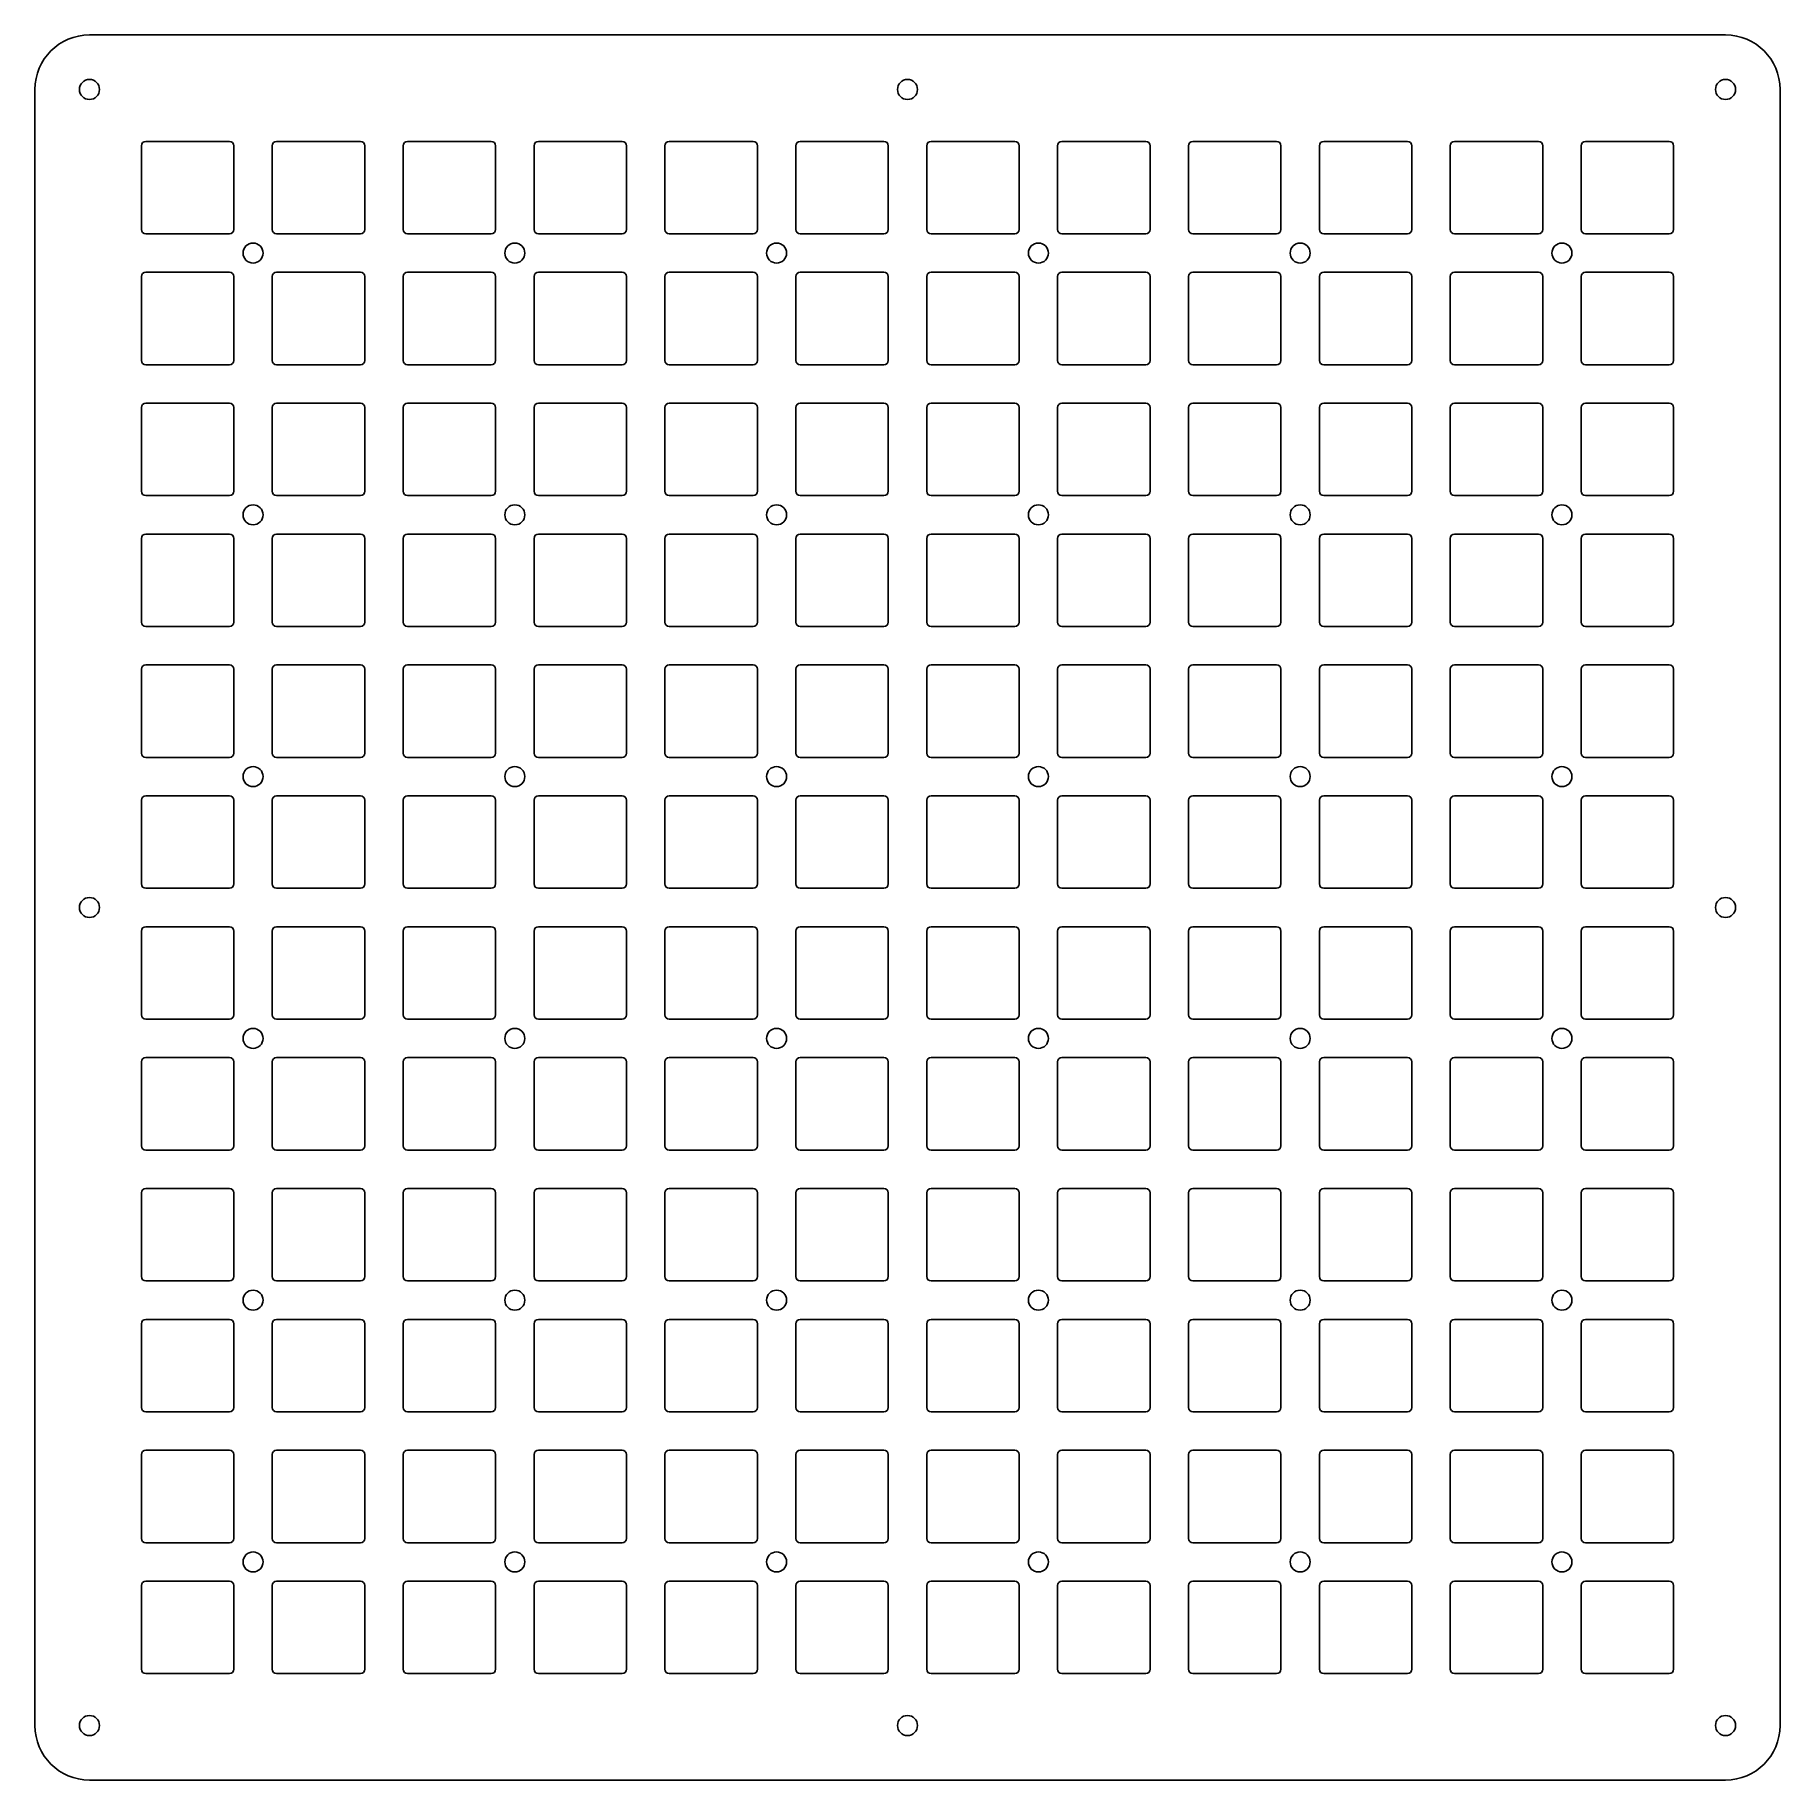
# Model space of a CAD drawing. Header units: millimetres. Extents: x -12 to 188, y -12 to 188.
import ezdxf

# ---------------------------------------------------------------- set-up
doc = ezdxf.new("R2010")
doc.units = ezdxf.units.MM
doc.layers.add('Body', color=7, linetype='CONTINUOUS')

msp = doc.modelspace()

# ---------------------------------------------------------------- linework, layer by layer
at = {"layer": 'Body'}
for p, q in [((181.25, 187.5), (-6.25, 187.5)), ((181.25, 187.5, -3), (-6.25, 187.5, -3)), ((-6.25, 187.5), (-6.25, 187.5, -3)), ((181.25, 187.5), (-6.25, 187.5)), ((-6.25, 187.5), (-6.25, 187.5, -3)), ((181.25, 187.5, -3), (-6.25, 187.5, -3)), ((181.25, 187.5), (181.25, 187.5, -3)), ((181.25, 187.5), (181.25, 187.5, -3)), ((-12.5, 181.25), (-12.5, -6.25)), ((-12.5, 181.25, -3), (-12.5, -6.25, -3)), ((-12.5, 181.25), (-12.5, -6.25)), ((-12.5, 181.25), (-12.5, 181.25, -3)), ((-12.5, 181.25, -3), (-12.5, -6.25, -3)), ((-12.5, 181.25), (-12.5, 181.25, -3)), ((-6.25, 180.1), (-6.25, 180.1, -3)), ((-6.25, 180.1), (-6.25, 180.1, -3)), ((86.35, 181.25), (86.35, 181.25, -3)), ((86.35, 181.25), (86.35, 181.25, -3)), ((180.1, 181.25), (180.1, 181.25, -3)), ((180.1, 181.25), (180.1, 181.25, -3)), ((187.5, -6.25), (187.5, 181.25)), ((187.5, -6.25, -3), (187.5, 181.25, -3)), ((187.5, -6.25), (187.5, 181.25)), ((187.5, 181.25), (187.5, 181.25, -3)), ((187.5, -6.25, -3), (187.5, 181.25, -3)), ((187.5, 181.25), (187.5, 181.25, -3)), ((-0.3, 174.8), (-0.3, 165.2)), ((-0.3, 174.8, -3), (-0.3, 165.2, -3)), ((-0.3, 174.8), (-0.3, 165.2)), ((-0.3, 174.8, -3), (-0.3, 165.2, -3)), ((-0.3, 174.8), (-0.3, 174.8, -3)), ((-0.3, 174.8), (-0.3, 174.8, -3)), ((9.8, 175.3), (0.2, 175.3)), ((9.8, 175.3, -3), (0.2, 175.3, -3)), ((0.2, 175.3), (0.2, 175.3, -3)), ((9.8, 175.3), (0.2, 175.3)), ((0.2, 175.3), (0.2, 175.3, -3)), ((9.8, 175.3, -3), (0.2, 175.3, -3)), ((9.8, 175.3), (9.8, 175.3, -3)), ((9.8, 175.3), (9.8, 175.3, -3)), ((10.3, 165.2), (10.3, 174.8)), ((10.3, 165.2, -3), (10.3, 174.8, -3)), ((10.3, 165.2), (10.3, 174.8)), ((10.3, 174.8), (10.3, 174.8, -3)), ((10.3, 165.2, -3), (10.3, 174.8, -3)), ((10.3, 174.8), (10.3, 174.8, -3)), ((14.7, 174.8), (14.7, 165.2)), ((14.7, 174.8, -3), (14.7, 165.2, -3)), ((14.7, 174.8), (14.7, 165.2)), ((14.7, 174.8, -3), (14.7, 165.2, -3)), ((14.7, 174.8), (14.7, 174.8, -3)), ((14.7, 174.8), (14.7, 174.8, -3)), ((24.8, 175.3), (15.2, 175.3)), ((24.8, 175.3, -3), (15.2, 175.3, -3)), ((15.2, 175.3), (15.2, 175.3, -3)), ((24.8, 175.3), (15.2, 175.3)), ((15.2, 175.3), (15.2, 175.3, -3)), ((24.8, 175.3, -3), (15.2, 175.3, -3)), ((24.8, 175.3), (24.8, 175.3, -3)), ((24.8, 175.3), (24.8, 175.3, -3)), ((25.3, 165.2), (25.3, 174.8)), ((25.3, 165.2, -3), (25.3, 174.8, -3)), ((25.3, 165.2), (25.3, 174.8)), ((25.3, 174.8), (25.3, 174.8, -3)), ((25.3, 165.2, -3), (25.3, 174.8, -3)), ((25.3, 174.8), (25.3, 174.8, -3)), ((29.7, 174.8), (29.7, 165.2)), ((29.7, 174.8, -3), (29.7, 165.2, -3)), ((29.7, 174.8), (29.7, 165.2)), ((29.7, 174.8, -3), (29.7, 165.2, -3)), ((29.7, 174.8), (29.7, 174.8, -3)), ((29.7, 174.8), (29.7, 174.8, -3)), ((39.8, 175.3), (30.2, 175.3)), ((39.8, 175.3, -3), (30.2, 175.3, -3)), ((30.2, 175.3), (30.2, 175.3, -3)), ((39.8, 175.3), (30.2, 175.3)), ((30.2, 175.3), (30.2, 175.3, -3)), ((39.8, 175.3, -3), (30.2, 175.3, -3)), ((39.8, 175.3), (39.8, 175.3, -3)), ((39.8, 175.3), (39.8, 175.3, -3)), ((40.3, 165.2), (40.3, 174.8)), ((40.3, 165.2, -3), (40.3, 174.8, -3)), ((40.3, 165.2), (40.3, 174.8)), ((40.3, 174.8), (40.3, 174.8, -3)), ((40.3, 165.2, -3), (40.3, 174.8, -3)), ((40.3, 174.8), (40.3, 174.8, -3)), ((44.7, 174.8), (44.7, 165.2)), ((44.7, 174.8, -3), (44.7, 165.2, -3)), ((44.7, 174.8), (44.7, 165.2)), ((44.7, 174.8, -3), (44.7, 165.2, -3)), ((44.7, 174.8), (44.7, 174.8, -3)), ((44.7, 174.8), (44.7, 174.8, -3)), ((54.8, 175.3), (45.2, 175.3)), ((54.8, 175.3, -3), (45.2, 175.3, -3)), ((45.2, 175.3), (45.2, 175.3, -3)), ((54.8, 175.3), (45.2, 175.3)), ((45.2, 175.3), (45.2, 175.3, -3)), ((54.8, 175.3, -3), (45.2, 175.3, -3)), ((54.8, 175.3), (54.8, 175.3, -3)), ((54.8, 175.3), (54.8, 175.3, -3)), ((55.3, 165.2), (55.3, 174.8)), ((55.3, 165.2, -3), (55.3, 174.8, -3)), ((55.3, 165.2), (55.3, 174.8)), ((55.3, 174.8), (55.3, 174.8, -3)), ((55.3, 165.2, -3), (55.3, 174.8, -3)), ((55.3, 174.8), (55.3, 174.8, -3)), ((59.7, 174.8), (59.7, 165.2)), ((59.7, 174.8, -3), (59.7, 165.2, -3)), ((59.7, 174.8), (59.7, 165.2)), ((59.7, 174.8, -3), (59.7, 165.2, -3)), ((59.7, 174.8), (59.7, 174.8, -3)), ((59.7, 174.8), (59.7, 174.8, -3)), ((69.8, 175.3), (60.2, 175.3)), ((69.8, 175.3, -3), (60.2, 175.3, -3)), ((60.2, 175.3), (60.2, 175.3, -3)), ((69.8, 175.3), (60.2, 175.3)), ((60.2, 175.3), (60.2, 175.3, -3)), ((69.8, 175.3, -3), (60.2, 175.3, -3)), ((69.8, 175.3), (69.8, 175.3, -3)), ((69.8, 175.3), (69.8, 175.3, -3)), ((70.3, 165.2), (70.3, 174.8)), ((70.3, 165.2, -3), (70.3, 174.8, -3)), ((70.3, 165.2), (70.3, 174.8)), ((70.3, 174.8), (70.3, 174.8, -3)), ((70.3, 165.2, -3), (70.3, 174.8, -3)), ((70.3, 174.8), (70.3, 174.8, -3)), ((74.7, 174.8), (74.7, 165.2)), ((74.7, 174.8, -3), (74.7, 165.2, -3)), ((74.7, 174.8), (74.7, 165.2)), ((74.7, 174.8, -3), (74.7, 165.2, -3)), ((74.7, 174.8), (74.7, 174.8, -3)), ((74.7, 174.8), (74.7, 174.8, -3)), ((84.8, 175.3), (75.2, 175.3)), ((84.8, 175.3, -3), (75.2, 175.3, -3)), ((75.2, 175.3), (75.2, 175.3, -3)), ((84.8, 175.3), (75.2, 175.3)), ((75.2, 175.3), (75.2, 175.3, -3)), ((84.8, 175.3, -3), (75.2, 175.3, -3)), ((84.8, 175.3), (84.8, 175.3, -3)), ((84.8, 175.3), (84.8, 175.3, -3)), ((85.3, 165.2), (85.3, 174.8)), ((85.3, 165.2, -3), (85.3, 174.8, -3)), ((85.3, 165.2), (85.3, 174.8)), ((85.3, 174.8), (85.3, 174.8, -3)), ((85.3, 165.2, -3), (85.3, 174.8, -3)), ((85.3, 174.8), (85.3, 174.8, -3)), ((89.7, 174.8), (89.7, 165.2)), ((89.7, 174.8, -3), (89.7, 165.2, -3)), ((89.7, 174.8), (89.7, 165.2)), ((89.7, 174.8, -3), (89.7, 165.2, -3)), ((89.7, 174.8), (89.7, 174.8, -3)), ((89.7, 174.8), (89.7, 174.8, -3)), ((99.8, 175.3), (90.2, 175.3)), ((99.8, 175.3, -3), (90.2, 175.3, -3)), ((90.2, 175.3), (90.2, 175.3, -3)), ((99.8, 175.3), (90.2, 175.3)), ((90.2, 175.3), (90.2, 175.3, -3)), ((99.8, 175.3, -3), (90.2, 175.3, -3)), ((99.8, 175.3), (99.8, 175.3, -3)), ((99.8, 175.3), (99.8, 175.3, -3)), ((100.3, 165.2), (100.3, 174.8)), ((100.3, 165.2, -3), (100.3, 174.8, -3)), ((100.3, 165.2), (100.3, 174.8)), ((100.3, 174.8), (100.3, 174.8, -3)), ((100.3, 165.2, -3), (100.3, 174.8, -3)), ((100.3, 174.8), (100.3, 174.8, -3)), ((104.7, 174.8), (104.7, 165.2)), ((104.7, 174.8, -3), (104.7, 165.2, -3)), ((104.7, 174.8), (104.7, 165.2)), ((104.7, 174.8, -3), (104.7, 165.2, -3)), ((104.7, 174.8), (104.7, 174.8, -3)), ((104.7, 174.8), (104.7, 174.8, -3)), ((114.8, 175.3), (105.2, 175.3)), ((114.8, 175.3, -3), (105.2, 175.3, -3)), ((105.2, 175.3), (105.2, 175.3, -3)), ((114.8, 175.3), (105.2, 175.3)), ((105.2, 175.3), (105.2, 175.3, -3)), ((114.8, 175.3, -3), (105.2, 175.3, -3)), ((114.8, 175.3), (114.8, 175.3, -3)), ((114.8, 175.3), (114.8, 175.3, -3)), ((115.3, 165.2), (115.3, 174.8)), ((115.3, 165.2, -3), (115.3, 174.8, -3)), ((115.3, 165.2), (115.3, 174.8)), ((115.3, 174.8), (115.3, 174.8, -3)), ((115.3, 165.2, -3), (115.3, 174.8, -3)), ((115.3, 174.8), (115.3, 174.8, -3)), ((119.7, 174.8), (119.7, 165.2)), ((119.7, 174.8, -3), (119.7, 165.2, -3)), ((119.7, 174.8), (119.7, 165.2)), ((119.7, 174.8, -3), (119.7, 165.2, -3)), ((119.7, 174.8), (119.7, 174.8, -3)), ((119.7, 174.8), (119.7, 174.8, -3)), ((129.8, 175.3), (120.2, 175.3)), ((129.8, 175.3, -3), (120.2, 175.3, -3)), ((120.2, 175.3), (120.2, 175.3, -3)), ((129.8, 175.3), (120.2, 175.3)), ((120.2, 175.3), (120.2, 175.3, -3)), ((129.8, 175.3, -3), (120.2, 175.3, -3)), ((129.8, 175.3), (129.8, 175.3, -3)), ((129.8, 175.3), (129.8, 175.3, -3)), ((130.3, 165.2), (130.3, 174.8)), ((130.3, 165.2, -3), (130.3, 174.8, -3)), ((130.3, 165.2), (130.3, 174.8)), ((130.3, 174.8), (130.3, 174.8, -3)), ((130.3, 165.2, -3), (130.3, 174.8, -3)), ((130.3, 174.8), (130.3, 174.8, -3)), ((134.7, 174.8), (134.7, 165.2)), ((134.7, 174.8, -3), (134.7, 165.2, -3)), ((134.7, 174.8), (134.7, 165.2)), ((134.7, 174.8, -3), (134.7, 165.2, -3)), ((134.7, 174.8), (134.7, 174.8, -3)), ((134.7, 174.8), (134.7, 174.8, -3)), ((144.8, 175.3), (135.2, 175.3)), ((144.8, 175.3, -3), (135.2, 175.3, -3)), ((135.2, 175.3), (135.2, 175.3, -3)), ((144.8, 175.3), (135.2, 175.3)), ((135.2, 175.3), (135.2, 175.3, -3)), ((144.8, 175.3, -3), (135.2, 175.3, -3)), ((144.8, 175.3), (144.8, 175.3, -3)), ((144.8, 175.3), (144.8, 175.3, -3)), ((145.3, 165.2), (145.3, 174.8)), ((145.3, 165.2, -3), (145.3, 174.8, -3)), ((145.3, 165.2), (145.3, 174.8)), ((145.3, 174.8), (145.3, 174.8, -3)), ((145.3, 165.2, -3), (145.3, 174.8, -3)), ((145.3, 174.8), (145.3, 174.8, -3)), ((149.7, 174.8), (149.7, 165.2)), ((149.7, 174.8, -3), (149.7, 165.2, -3)), ((149.7, 174.8), (149.7, 165.2)), ((149.7, 174.8, -3), (149.7, 165.2, -3)), ((149.7, 174.8), (149.7, 174.8, -3)), ((149.7, 174.8), (149.7, 174.8, -3)), ((159.8, 175.3), (150.2, 175.3)), ((159.8, 175.3, -3), (150.2, 175.3, -3)), ((150.2, 175.3), (150.2, 175.3, -3)), ((159.8, 175.3), (150.2, 175.3)), ((150.2, 175.3), (150.2, 175.3, -3)), ((159.8, 175.3, -3), (150.2, 175.3, -3)), ((159.8, 175.3), (159.8, 175.3, -3)), ((159.8, 175.3), (159.8, 175.3, -3)), ((160.3, 165.2), (160.3, 174.8)), ((160.3, 165.2, -3), (160.3, 174.8, -3)), ((160.3, 165.2), (160.3, 174.8)), ((160.3, 174.8), (160.3, 174.8, -3)), ((160.3, 165.2, -3), (160.3, 174.8, -3)), ((160.3, 174.8), (160.3, 174.8, -3)), ((164.7, 174.8), (164.7, 165.2)), ((164.7, 174.8, -3), (164.7, 165.2, -3)), ((164.7, 174.8), (164.7, 165.2)), ((164.7, 174.8, -3), (164.7, 165.2, -3)), ((164.7, 174.8), (164.7, 174.8, -3)), ((164.7, 174.8), (164.7, 174.8, -3)), ((174.8, 175.3), (165.2, 175.3)), ((174.8, 175.3, -3), (165.2, 175.3, -3)), ((165.2, 175.3), (165.2, 175.3, -3)), ((174.8, 175.3), (165.2, 175.3)), ((165.2, 175.3), (165.2, 175.3, -3)), ((174.8, 175.3, -3), (165.2, 175.3, -3)), ((174.8, 175.3), (174.8, 175.3, -3)), ((174.8, 175.3), (174.8, 175.3, -3)), ((175.3, 165.2), (175.3, 174.8)), ((175.3, 165.2, -3), (175.3, 174.8, -3)), ((175.3, 165.2), (175.3, 174.8)), ((175.3, 174.8), (175.3, 174.8, -3)), ((175.3, 165.2, -3), (175.3, 174.8, -3)), ((175.3, 174.8), (175.3, 174.8, -3)), ((-0.3, 165.2), (-0.3, 165.2, -3)), ((-0.3, 165.2), (-0.3, 165.2, -3)), ((0.2, 164.7), (9.8, 164.7)), ((0.2, 164.7, -3), (9.8, 164.7, -3)), ((0.2, 164.7), (9.8, 164.7)), ((0.2, 164.7, -3), (9.8, 164.7, -3)), ((0.2, 164.7), (0.2, 164.7, -3)), ((0.2, 164.7), (0.2, 164.7, -3)), ((9.8, 164.7), (9.8, 164.7, -3)), ((9.8, 164.7), (9.8, 164.7, -3)), ((10.3, 165.2), (10.3, 165.2, -3)), ((10.3, 165.2), (10.3, 165.2, -3)), ((14.7, 165.2), (14.7, 165.2, -3)), ((14.7, 165.2), (14.7, 165.2, -3)), ((15.2, 164.7), (24.8, 164.7)), ((15.2, 164.7, -3), (24.8, 164.7, -3)), ((15.2, 164.7), (24.8, 164.7)), ((15.2, 164.7, -3), (24.8, 164.7, -3)), ((15.2, 164.7), (15.2, 164.7, -3)), ((15.2, 164.7), (15.2, 164.7, -3)), ((24.8, 164.7), (24.8, 164.7, -3)), ((24.8, 164.7), (24.8, 164.7, -3)), ((25.3, 165.2), (25.3, 165.2, -3)), ((25.3, 165.2), (25.3, 165.2, -3)), ((29.7, 165.2), (29.7, 165.2, -3)), ((29.7, 165.2), (29.7, 165.2, -3)), ((30.2, 164.7), (39.8, 164.7)), ((30.2, 164.7, -3), (39.8, 164.7, -3)), ((30.2, 164.7), (39.8, 164.7)), ((30.2, 164.7, -3), (39.8, 164.7, -3)), ((30.2, 164.7), (30.2, 164.7, -3)), ((30.2, 164.7), (30.2, 164.7, -3)), ((39.8, 164.7), (39.8, 164.7, -3)), ((39.8, 164.7), (39.8, 164.7, -3)), ((40.3, 165.2), (40.3, 165.2, -3)), ((40.3, 165.2), (40.3, 165.2, -3)), ((44.7, 165.2), (44.7, 165.2, -3)), ((44.7, 165.2), (44.7, 165.2, -3)), ((45.2, 164.7), (54.8, 164.7)), ((45.2, 164.7, -3), (54.8, 164.7, -3)), ((45.2, 164.7), (54.8, 164.7)), ((45.2, 164.7, -3), (54.8, 164.7, -3)), ((45.2, 164.7), (45.2, 164.7, -3)), ((45.2, 164.7), (45.2, 164.7, -3)), ((54.8, 164.7), (54.8, 164.7, -3)), ((54.8, 164.7), (54.8, 164.7, -3)), ((55.3, 165.2), (55.3, 165.2, -3)), ((55.3, 165.2), (55.3, 165.2, -3)), ((59.7, 165.2), (59.7, 165.2, -3)), ((59.7, 165.2), (59.7, 165.2, -3)), ((60.2, 164.7), (69.8, 164.7)), ((60.2, 164.7, -3), (69.8, 164.7, -3)), ((60.2, 164.7), (69.8, 164.7)), ((60.2, 164.7, -3), (69.8, 164.7, -3)), ((60.2, 164.7), (60.2, 164.7, -3)), ((60.2, 164.7), (60.2, 164.7, -3)), ((69.8, 164.7), (69.8, 164.7, -3)), ((69.8, 164.7), (69.8, 164.7, -3)), ((70.3, 165.2), (70.3, 165.2, -3)), ((70.3, 165.2), (70.3, 165.2, -3)), ((74.7, 165.2), (74.7, 165.2, -3)), ((74.7, 165.2), (74.7, 165.2, -3)), ((75.2, 164.7), (84.8, 164.7)), ((75.2, 164.7, -3), (84.8, 164.7, -3)), ((75.2, 164.7), (84.8, 164.7)), ((75.2, 164.7, -3), (84.8, 164.7, -3)), ((75.2, 164.7), (75.2, 164.7, -3)), ((75.2, 164.7), (75.2, 164.7, -3)), ((84.8, 164.7), (84.8, 164.7, -3)), ((84.8, 164.7), (84.8, 164.7, -3)), ((85.3, 165.2), (85.3, 165.2, -3)), ((85.3, 165.2), (85.3, 165.2, -3)), ((89.7, 165.2), (89.7, 165.2, -3)), ((89.7, 165.2), (89.7, 165.2, -3)), ((90.2, 164.7), (99.8, 164.7)), ((90.2, 164.7, -3), (99.8, 164.7, -3)), ((90.2, 164.7), (99.8, 164.7)), ((90.2, 164.7, -3), (99.8, 164.7, -3)), ((90.2, 164.7), (90.2, 164.7, -3)), ((90.2, 164.7), (90.2, 164.7, -3)), ((99.8, 164.7), (99.8, 164.7, -3)), ((99.8, 164.7), (99.8, 164.7, -3)), ((100.3, 165.2), (100.3, 165.2, -3)), ((100.3, 165.2), (100.3, 165.2, -3)), ((104.7, 165.2), (104.7, 165.2, -3)), ((104.7, 165.2), (104.7, 165.2, -3)), ((105.2, 164.7), (114.8, 164.7)), ((105.2, 164.7, -3), (114.8, 164.7, -3)), ((105.2, 164.7), (114.8, 164.7)), ((105.2, 164.7, -3), (114.8, 164.7, -3)), ((105.2, 164.7), (105.2, 164.7, -3)), ((105.2, 164.7), (105.2, 164.7, -3)), ((114.8, 164.7), (114.8, 164.7, -3)), ((114.8, 164.7), (114.8, 164.7, -3)), ((115.3, 165.2), (115.3, 165.2, -3)), ((115.3, 165.2), (115.3, 165.2, -3)), ((119.7, 165.2), (119.7, 165.2, -3)), ((119.7, 165.2), (119.7, 165.2, -3)), ((120.2, 164.7), (129.8, 164.7)), ((120.2, 164.7, -3), (129.8, 164.7, -3)), ((120.2, 164.7), (129.8, 164.7)), ((120.2, 164.7, -3), (129.8, 164.7, -3)), ((120.2, 164.7), (120.2, 164.7, -3)), ((120.2, 164.7), (120.2, 164.7, -3)), ((129.8, 164.7), (129.8, 164.7, -3)), ((129.8, 164.7), (129.8, 164.7, -3)), ((130.3, 165.2), (130.3, 165.2, -3)), ((130.3, 165.2), (130.3, 165.2, -3)), ((134.7, 165.2), (134.7, 165.2, -3)), ((134.7, 165.2), (134.7, 165.2, -3)), ((135.2, 164.7), (144.8, 164.7)), ((135.2, 164.7, -3), (144.8, 164.7, -3)), ((135.2, 164.7), (144.8, 164.7)), ((135.2, 164.7, -3), (144.8, 164.7, -3)), ((135.2, 164.7), (135.2, 164.7, -3)), ((135.2, 164.7), (135.2, 164.7, -3)), ((144.8, 164.7), (144.8, 164.7, -3)), ((144.8, 164.7), (144.8, 164.7, -3)), ((145.3, 165.2), (145.3, 165.2, -3)), ((145.3, 165.2), (145.3, 165.2, -3)), ((149.7, 165.2), (149.7, 165.2, -3)), ((149.7, 165.2), (149.7, 165.2, -3)), ((150.2, 164.7), (159.8, 164.7)), ((150.2, 164.7, -3), (159.8, 164.7, -3)), ((150.2, 164.7), (159.8, 164.7)), ((150.2, 164.7, -3), (159.8, 164.7, -3)), ((150.2, 164.7), (150.2, 164.7, -3)), ((150.2, 164.7), (150.2, 164.7, -3)), ((159.8, 164.7), (159.8, 164.7, -3)), ((159.8, 164.7), (159.8, 164.7, -3)), ((160.3, 165.2), (160.3, 165.2, -3)), ((160.3, 165.2), (160.3, 165.2, -3)), ((164.7, 165.2), (164.7, 165.2, -3)), ((164.7, 165.2), (164.7, 165.2, -3)), ((165.2, 164.7), (174.8, 164.7)), ((165.2, 164.7, -3), (174.8, 164.7, -3)), ((165.2, 164.7), (174.8, 164.7)), ((165.2, 164.7, -3), (174.8, 164.7, -3)), ((165.2, 164.7), (165.2, 164.7, -3)), ((165.2, 164.7), (165.2, 164.7, -3)), ((174.8, 164.7), (174.8, 164.7, -3)), ((174.8, 164.7), (174.8, 164.7, -3)), ((175.3, 165.2), (175.3, 165.2, -3)), ((175.3, 165.2), (175.3, 165.2, -3)), ((13.65, 162.5), (13.65, 162.5, -3)), ((13.65, 162.5), (13.65, 162.5, -3)), ((43.65, 162.5), (43.65, 162.5, -3)), ((43.65, 162.5), (43.65, 162.5, -3)), ((73.65, 162.5), (73.65, 162.5, -3)), ((73.65, 162.5), (73.65, 162.5, -3)), ((103.65, 162.5), (103.65, 162.5, -3)), ((103.65, 162.5), (103.65, 162.5, -3)), ((133.65, 162.5), (133.65, 162.5, -3)), ((133.65, 162.5), (133.65, 162.5, -3)), ((163.65, 162.5), (163.65, 162.5, -3)), ((163.65, 162.5), (163.65, 162.5, -3)), ((9.8, 160.3), (0.2, 160.3)), ((9.8, 160.3, -3), (0.2, 160.3, -3)), ((0.2, 160.3), (0.2, 160.3, -3)), ((9.8, 160.3), (0.2, 160.3)), ((0.2, 160.3), (0.2, 160.3, -3)), ((9.8, 160.3, -3), (0.2, 160.3, -3)), ((9.8, 160.3), (9.8, 160.3, -3)), ((9.8, 160.3), (9.8, 160.3, -3)), ((24.8, 160.3), (15.2, 160.3)), ((24.8, 160.3, -3), (15.2, 160.3, -3)), ((15.2, 160.3), (15.2, 160.3, -3)), ((24.8, 160.3), (15.2, 160.3)), ((15.2, 160.3), (15.2, 160.3, -3)), ((24.8, 160.3, -3), (15.2, 160.3, -3)), ((24.8, 160.3), (24.8, 160.3, -3)), ((24.8, 160.3), (24.8, 160.3, -3)), ((39.8, 160.3), (30.2, 160.3)), ((39.8, 160.3, -3), (30.2, 160.3, -3)), ((30.2, 160.3), (30.2, 160.3, -3)), ((39.8, 160.3), (30.2, 160.3)), ((30.2, 160.3), (30.2, 160.3, -3)), ((39.8, 160.3, -3), (30.2, 160.3, -3)), ((39.8, 160.3), (39.8, 160.3, -3)), ((39.8, 160.3), (39.8, 160.3, -3)), ((54.8, 160.3), (45.2, 160.3)), ((54.8, 160.3, -3), (45.2, 160.3, -3)), ((45.2, 160.3), (45.2, 160.3, -3)), ((54.8, 160.3), (45.2, 160.3)), ((45.2, 160.3), (45.2, 160.3, -3)), ((54.8, 160.3, -3), (45.2, 160.3, -3)), ((54.8, 160.3), (54.8, 160.3, -3)), ((54.8, 160.3), (54.8, 160.3, -3)), ((69.8, 160.3), (60.2, 160.3)), ((69.8, 160.3, -3), (60.2, 160.3, -3)), ((60.2, 160.3), (60.2, 160.3, -3)), ((69.8, 160.3), (60.2, 160.3)), ((60.2, 160.3), (60.2, 160.3, -3)), ((69.8, 160.3, -3), (60.2, 160.3, -3)), ((69.8, 160.3), (69.8, 160.3, -3)), ((69.8, 160.3), (69.8, 160.3, -3)), ((84.8, 160.3), (75.2, 160.3)), ((84.8, 160.3, -3), (75.2, 160.3, -3)), ((75.2, 160.3), (75.2, 160.3, -3)), ((84.8, 160.3), (75.2, 160.3)), ((75.2, 160.3), (75.2, 160.3, -3)), ((84.8, 160.3, -3), (75.2, 160.3, -3)), ((84.8, 160.3), (84.8, 160.3, -3)), ((84.8, 160.3), (84.8, 160.3, -3)), ((99.8, 160.3), (90.2, 160.3)), ((99.8, 160.3, -3), (90.2, 160.3, -3)), ((90.2, 160.3), (90.2, 160.3, -3)), ((99.8, 160.3), (90.2, 160.3)), ((90.2, 160.3), (90.2, 160.3, -3)), ((99.8, 160.3, -3), (90.2, 160.3, -3)), ((99.8, 160.3), (99.8, 160.3, -3)), ((99.8, 160.3), (99.8, 160.3, -3)), ((114.8, 160.3), (105.2, 160.3)), ((114.8, 160.3, -3), (105.2, 160.3, -3)), ((105.2, 160.3), (105.2, 160.3, -3)), ((114.8, 160.3), (105.2, 160.3)), ((105.2, 160.3), (105.2, 160.3, -3)), ((114.8, 160.3, -3), (105.2, 160.3, -3)), ((114.8, 160.3), (114.8, 160.3, -3)), ((114.8, 160.3), (114.8, 160.3, -3)), ((129.8, 160.3), (120.2, 160.3)), ((129.8, 160.3, -3), (120.2, 160.3, -3)), ((120.2, 160.3), (120.2, 160.3, -3)), ((129.8, 160.3), (120.2, 160.3)), ((120.2, 160.3), (120.2, 160.3, -3)), ((129.8, 160.3, -3), (120.2, 160.3, -3)), ((129.8, 160.3), (129.8, 160.3, -3)), ((129.8, 160.3), (129.8, 160.3, -3)), ((144.8, 160.3), (135.2, 160.3)), ((144.8, 160.3, -3), (135.2, 160.3, -3)), ((135.2, 160.3), (135.2, 160.3, -3)), ((144.8, 160.3), (135.2, 160.3)), ((135.2, 160.3), (135.2, 160.3, -3)), ((144.8, 160.3, -3), (135.2, 160.3, -3)), ((144.8, 160.3), (144.8, 160.3, -3)), ((144.8, 160.3), (144.8, 160.3, -3)), ((159.8, 160.3), (150.2, 160.3)), ((159.8, 160.3, -3), (150.2, 160.3, -3)), ((150.2, 160.3), (150.2, 160.3, -3)), ((159.8, 160.3), (150.2, 160.3)), ((150.2, 160.3), (150.2, 160.3, -3)), ((159.8, 160.3, -3), (150.2, 160.3, -3)), ((159.8, 160.3), (159.8, 160.3, -3)), ((159.8, 160.3), (159.8, 160.3, -3)), ((174.8, 160.3), (165.2, 160.3)), ((174.8, 160.3, -3), (165.2, 160.3, -3)), ((165.2, 160.3), (165.2, 160.3, -3)), ((174.8, 160.3), (165.2, 160.3)), ((165.2, 160.3), (165.2, 160.3, -3)), ((174.8, 160.3, -3), (165.2, 160.3, -3)), ((174.8, 160.3), (174.8, 160.3, -3)), ((174.8, 160.3), (174.8, 160.3, -3)), ((-0.3, 159.8), (-0.3, 150.2)), ((-0.3, 159.8, -3), (-0.3, 150.2, -3)), ((-0.3, 159.8), (-0.3, 150.2)), ((-0.3, 159.8, -3), (-0.3, 150.2, -3)), ((-0.3, 159.8), (-0.3, 159.8, -3)), ((-0.3, 159.8), (-0.3, 159.8, -3)), ((10.3, 150.2), (10.3, 159.8)), ((10.3, 150.2, -3), (10.3, 159.8, -3)), ((10.3, 150.2), (10.3, 159.8)), ((10.3, 159.8), (10.3, 159.8, -3)), ((10.3, 150.2, -3), (10.3, 159.8, -3)), ((10.3, 159.8), (10.3, 159.8, -3)), ((14.7, 159.8), (14.7, 150.2)), ((14.7, 159.8, -3), (14.7, 150.2, -3)), ((14.7, 159.8), (14.7, 150.2)), ((14.7, 159.8, -3), (14.7, 150.2, -3)), ((14.7, 159.8), (14.7, 159.8, -3)), ((14.7, 159.8), (14.7, 159.8, -3)), ((25.3, 150.2), (25.3, 159.8)), ((25.3, 150.2, -3), (25.3, 159.8, -3)), ((25.3, 150.2), (25.3, 159.8)), ((25.3, 159.8), (25.3, 159.8, -3)), ((25.3, 150.2, -3), (25.3, 159.8, -3)), ((25.3, 159.8), (25.3, 159.8, -3)), ((29.7, 159.8), (29.7, 150.2)), ((29.7, 159.8, -3), (29.7, 150.2, -3)), ((29.7, 159.8), (29.7, 150.2)), ((29.7, 159.8, -3), (29.7, 150.2, -3)), ((29.7, 159.8), (29.7, 159.8, -3)), ((29.7, 159.8), (29.7, 159.8, -3)), ((40.3, 150.2), (40.3, 159.8)), ((40.3, 150.2, -3), (40.3, 159.8, -3)), ((40.3, 150.2), (40.3, 159.8)), ((40.3, 159.8), (40.3, 159.8, -3)), ((40.3, 150.2, -3), (40.3, 159.8, -3)), ((40.3, 159.8), (40.3, 159.8, -3)), ((44.7, 159.8), (44.7, 150.2)), ((44.7, 159.8, -3), (44.7, 150.2, -3)), ((44.7, 159.8), (44.7, 150.2)), ((44.7, 159.8, -3), (44.7, 150.2, -3)), ((44.7, 159.8), (44.7, 159.8, -3)), ((44.7, 159.8), (44.7, 159.8, -3)), ((55.3, 150.2), (55.3, 159.8)), ((55.3, 150.2, -3), (55.3, 159.8, -3)), ((55.3, 150.2), (55.3, 159.8)), ((55.3, 159.8), (55.3, 159.8, -3)), ((55.3, 150.2, -3), (55.3, 159.8, -3)), ((55.3, 159.8), (55.3, 159.8, -3)), ((59.7, 159.8), (59.7, 150.2)), ((59.7, 159.8, -3), (59.7, 150.2, -3)), ((59.7, 159.8), (59.7, 150.2)), ((59.7, 159.8, -3), (59.7, 150.2, -3)), ((59.7, 159.8), (59.7, 159.8, -3)), ((59.7, 159.8), (59.7, 159.8, -3)), ((70.3, 150.2), (70.3, 159.8)), ((70.3, 150.2, -3), (70.3, 159.8, -3)), ((70.3, 150.2), (70.3, 159.8)), ((70.3, 159.8), (70.3, 159.8, -3)), ((70.3, 150.2, -3), (70.3, 159.8, -3)), ((70.3, 159.8), (70.3, 159.8, -3)), ((74.7, 159.8), (74.7, 150.2)), ((74.7, 159.8, -3), (74.7, 150.2, -3)), ((74.7, 159.8), (74.7, 150.2)), ((74.7, 159.8, -3), (74.7, 150.2, -3)), ((74.7, 159.8), (74.7, 159.8, -3)), ((74.7, 159.8), (74.7, 159.8, -3)), ((85.3, 150.2), (85.3, 159.8)), ((85.3, 150.2, -3), (85.3, 159.8, -3)), ((85.3, 150.2), (85.3, 159.8)), ((85.3, 159.8), (85.3, 159.8, -3)), ((85.3, 150.2, -3), (85.3, 159.8, -3)), ((85.3, 159.8), (85.3, 159.8, -3)), ((89.7, 159.8), (89.7, 150.2)), ((89.7, 159.8, -3), (89.7, 150.2, -3)), ((89.7, 159.8), (89.7, 150.2)), ((89.7, 159.8, -3), (89.7, 150.2, -3)), ((89.7, 159.8), (89.7, 159.8, -3)), ((89.7, 159.8), (89.7, 159.8, -3)), ((100.3, 150.2), (100.3, 159.8)), ((100.3, 150.2, -3), (100.3, 159.8, -3)), ((100.3, 150.2), (100.3, 159.8)), ((100.3, 159.8), (100.3, 159.8, -3)), ((100.3, 150.2, -3), (100.3, 159.8, -3)), ((100.3, 159.8), (100.3, 159.8, -3)), ((104.7, 159.8), (104.7, 150.2)), ((104.7, 159.8, -3), (104.7, 150.2, -3)), ((104.7, 159.8), (104.7, 150.2)), ((104.7, 159.8, -3), (104.7, 150.2, -3)), ((104.7, 159.8), (104.7, 159.8, -3)), ((104.7, 159.8), (104.7, 159.8, -3)), ((115.3, 150.2), (115.3, 159.8)), ((115.3, 150.2, -3), (115.3, 159.8, -3)), ((115.3, 150.2), (115.3, 159.8)), ((115.3, 159.8), (115.3, 159.8, -3)), ((115.3, 150.2, -3), (115.3, 159.8, -3)), ((115.3, 159.8), (115.3, 159.8, -3)), ((119.7, 159.8), (119.7, 150.2)), ((119.7, 159.8, -3), (119.7, 150.2, -3)), ((119.7, 159.8), (119.7, 150.2)), ((119.7, 159.8, -3), (119.7, 150.2, -3)), ((119.7, 159.8), (119.7, 159.8, -3)), ((119.7, 159.8), (119.7, 159.8, -3)), ((130.3, 150.2), (130.3, 159.8)), ((130.3, 150.2, -3), (130.3, 159.8, -3)), ((130.3, 150.2), (130.3, 159.8)), ((130.3, 159.8), (130.3, 159.8, -3)), ((130.3, 150.2, -3), (130.3, 159.8, -3)), ((130.3, 159.8), (130.3, 159.8, -3)), ((134.7, 159.8), (134.7, 150.2)), ((134.7, 159.8, -3), (134.7, 150.2, -3)), ((134.7, 159.8), (134.7, 150.2)), ((134.7, 159.8, -3), (134.7, 150.2, -3)), ((134.7, 159.8), (134.7, 159.8, -3)), ((134.7, 159.8), (134.7, 159.8, -3)), ((145.3, 150.2), (145.3, 159.8)), ((145.3, 150.2, -3), (145.3, 159.8, -3)), ((145.3, 150.2), (145.3, 159.8)), ((145.3, 159.8), (145.3, 159.8, -3)), ((145.3, 150.2, -3), (145.3, 159.8, -3)), ((145.3, 159.8), (145.3, 159.8, -3)), ((149.7, 159.8), (149.7, 150.2)), ((149.7, 159.8, -3), (149.7, 150.2, -3)), ((149.7, 159.8), (149.7, 150.2)), ((149.7, 159.8, -3), (149.7, 150.2, -3)), ((149.7, 159.8), (149.7, 159.8, -3)), ((149.7, 159.8), (149.7, 159.8, -3)), ((160.3, 150.2), (160.3, 159.8)), ((160.3, 150.2, -3), (160.3, 159.8, -3)), ((160.3, 150.2), (160.3, 159.8)), ((160.3, 159.8), (160.3, 159.8, -3)), ((160.3, 150.2, -3), (160.3, 159.8, -3)), ((160.3, 159.8), (160.3, 159.8, -3)), ((164.7, 159.8), (164.7, 150.2)), ((164.7, 159.8, -3), (164.7, 150.2, -3)), ((164.7, 159.8), (164.7, 150.2)), ((164.7, 159.8, -3), (164.7, 150.2, -3)), ((164.7, 159.8), (164.7, 159.8, -3)), ((164.7, 159.8), (164.7, 159.8, -3)), ((175.3, 150.2), (175.3, 159.8)), ((175.3, 150.2, -3), (175.3, 159.8, -3)), ((175.3, 150.2), (175.3, 159.8)), ((175.3, 159.8), (175.3, 159.8, -3)), ((175.3, 150.2, -3), (175.3, 159.8, -3)), ((175.3, 159.8), (175.3, 159.8, -3)), ((-0.3, 150.2), (-0.3, 150.2, -3)), ((-0.3, 150.2), (-0.3, 150.2, -3)), ((10.3, 150.2), (10.3, 150.2, -3)), ((10.3, 150.2), (10.3, 150.2, -3)), ((14.7, 150.2), (14.7, 150.2, -3)), ((14.7, 150.2), (14.7, 150.2, -3)), ((25.3, 150.2), (25.3, 150.2, -3)), ((25.3, 150.2), (25.3, 150.2, -3)), ((29.7, 150.2), (29.7, 150.2, -3)), ((29.7, 150.2), (29.7, 150.2, -3)), ((40.3, 150.2), (40.3, 150.2, -3)), ((40.3, 150.2), (40.3, 150.2, -3)), ((44.7, 150.2), (44.7, 150.2, -3)), ((44.7, 150.2), (44.7, 150.2, -3)), ((55.3, 150.2), (55.3, 150.2, -3)), ((55.3, 150.2), (55.3, 150.2, -3)), ((59.7, 150.2), (59.7, 150.2, -3)), ((59.7, 150.2), (59.7, 150.2, -3)), ((70.3, 150.2), (70.3, 150.2, -3)), ((70.3, 150.2), (70.3, 150.2, -3)), ((74.7, 150.2), (74.7, 150.2, -3)), ((74.7, 150.2), (74.7, 150.2, -3)), ((85.3, 150.2), (85.3, 150.2, -3)), ((85.3, 150.2), (85.3, 150.2, -3)), ((89.7, 150.2), (89.7, 150.2, -3)), ((89.7, 150.2), (89.7, 150.2, -3)), ((100.3, 150.2), (100.3, 150.2, -3)), ((100.3, 150.2), (100.3, 150.2, -3)), ((104.7, 150.2), (104.7, 150.2, -3)), ((104.7, 150.2), (104.7, 150.2, -3)), ((115.3, 150.2), (115.3, 150.2, -3)), ((115.3, 150.2), (115.3, 150.2, -3)), ((119.7, 150.2), (119.7, 150.2, -3)), ((119.7, 150.2), (119.7, 150.2, -3)), ((130.3, 150.2), (130.3, 150.2, -3)), ((130.3, 150.2), (130.3, 150.2, -3)), ((134.7, 150.2), (134.7, 150.2, -3)), ((134.7, 150.2), (134.7, 150.2, -3)), ((145.3, 150.2), (145.3, 150.2, -3)), ((145.3, 150.2), (145.3, 150.2, -3)), ((149.7, 150.2), (149.7, 150.2, -3)), ((149.7, 150.2), (149.7, 150.2, -3)), ((160.3, 150.2), (160.3, 150.2, -3)), ((160.3, 150.2), (160.3, 150.2, -3)), ((164.7, 150.2), (164.7, 150.2, -3)), ((164.7, 150.2), (164.7, 150.2, -3)), ((175.3, 150.2), (175.3, 150.2, -3)), ((175.3, 150.2), (175.3, 150.2, -3)), ((0.2, 149.7), (9.8, 149.7)), ((0.2, 149.7, -3), (9.8, 149.7, -3)), ((0.2, 149.7), (9.8, 149.7)), ((0.2, 149.7, -3), (9.8, 149.7, -3)), ((0.2, 149.7), (0.2, 149.7, -3)), ((0.2, 149.7), (0.2, 149.7, -3)), ((9.8, 149.7), (9.8, 149.7, -3)), ((9.8, 149.7), (9.8, 149.7, -3)), ((15.2, 149.7), (24.8, 149.7)), ((15.2, 149.7, -3), (24.8, 149.7, -3)), ((15.2, 149.7), (24.8, 149.7)), ((15.2, 149.7, -3), (24.8, 149.7, -3)), ((15.2, 149.7), (15.2, 149.7, -3)), ((15.2, 149.7), (15.2, 149.7, -3)), ((24.8, 149.7), (24.8, 149.7, -3)), ((24.8, 149.7), (24.8, 149.7, -3)), ((30.2, 149.7), (39.8, 149.7)), ((30.2, 149.7, -3), (39.8, 149.7, -3)), ((30.2, 149.7), (39.8, 149.7)), ((30.2, 149.7, -3), (39.8, 149.7, -3)), ((30.2, 149.7), (30.2, 149.7, -3)), ((30.2, 149.7), (30.2, 149.7, -3)), ((39.8, 149.7), (39.8, 149.7, -3)), ((39.8, 149.7), (39.8, 149.7, -3)), ((45.2, 149.7), (54.8, 149.7)), ((45.2, 149.7, -3), (54.8, 149.7, -3)), ((45.2, 149.7), (54.8, 149.7)), ((45.2, 149.7, -3), (54.8, 149.7, -3)), ((45.2, 149.7), (45.2, 149.7, -3)), ((45.2, 149.7), (45.2, 149.7, -3)), ((54.8, 149.7), (54.8, 149.7, -3)), ((54.8, 149.7), (54.8, 149.7, -3)), ((60.2, 149.7), (69.8, 149.7)), ((60.2, 149.7, -3), (69.8, 149.7, -3)), ((60.2, 149.7), (69.8, 149.7)), ((60.2, 149.7, -3), (69.8, 149.7, -3)), ((60.2, 149.7), (60.2, 149.7, -3)), ((60.2, 149.7), (60.2, 149.7, -3)), ((69.8, 149.7), (69.8, 149.7, -3)), ((69.8, 149.7), (69.8, 149.7, -3)), ((75.2, 149.7), (84.8, 149.7)), ((75.2, 149.7, -3), (84.8, 149.7, -3)), ((75.2, 149.7), (84.8, 149.7)), ((75.2, 149.7, -3), (84.8, 149.7, -3)), ((75.2, 149.7), (75.2, 149.7, -3)), ((75.2, 149.7), (75.2, 149.7, -3)), ((84.8, 149.7), (84.8, 149.7, -3)), ((84.8, 149.7), (84.8, 149.7, -3)), ((90.2, 149.7), (99.8, 149.7)), ((90.2, 149.7, -3), (99.8, 149.7, -3)), ((90.2, 149.7), (99.8, 149.7)), ((90.2, 149.7, -3), (99.8, 149.7, -3)), ((90.2, 149.7), (90.2, 149.7, -3)), ((90.2, 149.7), (90.2, 149.7, -3)), ((99.8, 149.7), (99.8, 149.7, -3)), ((99.8, 149.7), (99.8, 149.7, -3)), ((105.2, 149.7), (114.8, 149.7)), ((105.2, 149.7, -3), (114.8, 149.7, -3)), ((105.2, 149.7), (114.8, 149.7)), ((105.2, 149.7, -3), (114.8, 149.7, -3)), ((105.2, 149.7), (105.2, 149.7, -3)), ((105.2, 149.7), (105.2, 149.7, -3)), ((114.8, 149.7), (114.8, 149.7, -3)), ((114.8, 149.7), (114.8, 149.7, -3)), ((120.2, 149.7), (129.8, 149.7)), ((120.2, 149.7, -3), (129.8, 149.7, -3)), ((120.2, 149.7), (129.8, 149.7)), ((120.2, 149.7, -3), (129.8, 149.7, -3)), ((120.2, 149.7), (120.2, 149.7, -3)), ((120.2, 149.7), (120.2, 149.7, -3)), ((129.8, 149.7), (129.8, 149.7, -3)), ((129.8, 149.7), (129.8, 149.7, -3)), ((135.2, 149.7), (144.8, 149.7)), ((135.2, 149.7, -3), (144.8, 149.7, -3)), ((135.2, 149.7), (144.8, 149.7)), ((135.2, 149.7, -3), (144.8, 149.7, -3)), ((135.2, 149.7), (135.2, 149.7, -3)), ((135.2, 149.7), (135.2, 149.7, -3)), ((144.8, 149.7), (144.8, 149.7, -3)), ((144.8, 149.7), (144.8, 149.7, -3)), ((150.2, 149.7), (159.8, 149.7)), ((150.2, 149.7, -3), (159.8, 149.7, -3)), ((150.2, 149.7), (159.8, 149.7)), ((150.2, 149.7, -3), (159.8, 149.7, -3)), ((150.2, 149.7), (150.2, 149.7, -3)), ((150.2, 149.7), (150.2, 149.7, -3)), ((159.8, 149.7), (159.8, 149.7, -3)), ((159.8, 149.7), (159.8, 149.7, -3)), ((165.2, 149.7), (174.8, 149.7)), ((165.2, 149.7, -3), (174.8, 149.7, -3)), ((165.2, 149.7), (174.8, 149.7)), ((165.2, 149.7, -3), (174.8, 149.7, -3)), ((165.2, 149.7), (165.2, 149.7, -3)), ((165.2, 149.7), (165.2, 149.7, -3)), ((174.8, 149.7), (174.8, 149.7, -3)), ((174.8, 149.7), (174.8, 149.7, -3)), ((-0.3, 144.8), (-0.3, 135.2)), ((-0.3, 144.8, -3), (-0.3, 135.2, -3)), ((-0.3, 144.8), (-0.3, 135.2)), ((-0.3, 144.8, -3), (-0.3, 135.2, -3)), ((-0.3, 144.8), (-0.3, 144.8, -3)), ((-0.3, 144.8), (-0.3, 144.8, -3)), ((9.8, 145.3), (0.2, 145.3)), ((9.8, 145.3, -3), (0.2, 145.3, -3)), ((0.2, 145.3), (0.2, 145.3, -3)), ((9.8, 145.3), (0.2, 145.3)), ((0.2, 145.3), (0.2, 145.3, -3)), ((9.8, 145.3, -3), (0.2, 145.3, -3)), ((9.8, 145.3), (9.8, 145.3, -3)), ((9.8, 145.3), (9.8, 145.3, -3)), ((10.3, 135.2), (10.3, 144.8)), ((10.3, 135.2, -3), (10.3, 144.8, -3)), ((10.3, 135.2), (10.3, 144.8)), ((10.3, 144.8), (10.3, 144.8, -3)), ((10.3, 135.2, -3), (10.3, 144.8, -3)), ((10.3, 144.8), (10.3, 144.8, -3)), ((14.7, 144.8), (14.7, 135.2)), ((14.7, 144.8, -3), (14.7, 135.2, -3)), ((14.7, 144.8), (14.7, 135.2)), ((14.7, 144.8, -3), (14.7, 135.2, -3)), ((14.7, 144.8), (14.7, 144.8, -3)), ((14.7, 144.8), (14.7, 144.8, -3)), ((24.8, 145.3), (15.2, 145.3)), ((24.8, 145.3, -3), (15.2, 145.3, -3)), ((15.2, 145.3), (15.2, 145.3, -3)), ((24.8, 145.3), (15.2, 145.3)), ((15.2, 145.3), (15.2, 145.3, -3)), ((24.8, 145.3, -3), (15.2, 145.3, -3)), ((24.8, 145.3), (24.8, 145.3, -3)), ((24.8, 145.3), (24.8, 145.3, -3)), ((25.3, 135.2), (25.3, 144.8)), ((25.3, 135.2, -3), (25.3, 144.8, -3)), ((25.3, 135.2), (25.3, 144.8)), ((25.3, 144.8), (25.3, 144.8, -3)), ((25.3, 135.2, -3), (25.3, 144.8, -3)), ((25.3, 144.8), (25.3, 144.8, -3)), ((29.7, 144.8), (29.7, 135.2)), ((29.7, 144.8, -3), (29.7, 135.2, -3)), ((29.7, 144.8), (29.7, 135.2)), ((29.7, 144.8, -3), (29.7, 135.2, -3)), ((29.7, 144.8), (29.7, 144.8, -3)), ((29.7, 144.8), (29.7, 144.8, -3)), ((39.8, 145.3), (30.2, 145.3)), ((39.8, 145.3, -3), (30.2, 145.3, -3)), ((30.2, 145.3), (30.2, 145.3, -3)), ((39.8, 145.3), (30.2, 145.3)), ((30.2, 145.3), (30.2, 145.3, -3)), ((39.8, 145.3, -3), (30.2, 145.3, -3)), ((39.8, 145.3), (39.8, 145.3, -3)), ((39.8, 145.3), (39.8, 145.3, -3)), ((40.3, 135.2), (40.3, 144.8)), ((40.3, 135.2, -3), (40.3, 144.8, -3)), ((40.3, 135.2), (40.3, 144.8)), ((40.3, 144.8), (40.3, 144.8, -3)), ((40.3, 135.2, -3), (40.3, 144.8, -3)), ((40.3, 144.8), (40.3, 144.8, -3)), ((44.7, 144.8), (44.7, 135.2)), ((44.7, 144.8, -3), (44.7, 135.2, -3)), ((44.7, 144.8), (44.7, 135.2)), ((44.7, 144.8, -3), (44.7, 135.2, -3)), ((44.7, 144.8), (44.7, 144.8, -3)), ((44.7, 144.8), (44.7, 144.8, -3)), ((54.8, 145.3), (45.2, 145.3)), ((54.8, 145.3, -3), (45.2, 145.3, -3)), ((45.2, 145.3), (45.2, 145.3, -3)), ((54.8, 145.3), (45.2, 145.3)), ((45.2, 145.3), (45.2, 145.3, -3)), ((54.8, 145.3, -3), (45.2, 145.3, -3)), ((54.8, 145.3), (54.8, 145.3, -3)), ((54.8, 145.3), (54.8, 145.3, -3)), ((55.3, 135.2), (55.3, 144.8)), ((55.3, 135.2, -3), (55.3, 144.8, -3)), ((55.3, 135.2), (55.3, 144.8)), ((55.3, 144.8), (55.3, 144.8, -3)), ((55.3, 135.2, -3), (55.3, 144.8, -3)), ((55.3, 144.8), (55.3, 144.8, -3)), ((59.7, 144.8), (59.7, 135.2)), ((59.7, 144.8, -3), (59.7, 135.2, -3)), ((59.7, 144.8), (59.7, 135.2)), ((59.7, 144.8, -3), (59.7, 135.2, -3)), ((59.7, 144.8), (59.7, 144.8, -3)), ((59.7, 144.8), (59.7, 144.8, -3)), ((69.8, 145.3), (60.2, 145.3)), ((69.8, 145.3, -3), (60.2, 145.3, -3)), ((60.2, 145.3), (60.2, 145.3, -3)), ((69.8, 145.3), (60.2, 145.3)), ((60.2, 145.3), (60.2, 145.3, -3)), ((69.8, 145.3, -3), (60.2, 145.3, -3)), ((69.8, 145.3), (69.8, 145.3, -3)), ((69.8, 145.3), (69.8, 145.3, -3)), ((70.3, 135.2), (70.3, 144.8)), ((70.3, 135.2, -3), (70.3, 144.8, -3)), ((70.3, 135.2), (70.3, 144.8)), ((70.3, 144.8), (70.3, 144.8, -3)), ((70.3, 135.2, -3), (70.3, 144.8, -3)), ((70.3, 144.8), (70.3, 144.8, -3)), ((74.7, 144.8), (74.7, 135.2)), ((74.7, 144.8, -3), (74.7, 135.2, -3)), ((74.7, 144.8), (74.7, 135.2)), ((74.7, 144.8, -3), (74.7, 135.2, -3)), ((74.7, 144.8), (74.7, 144.8, -3)), ((74.7, 144.8), (74.7, 144.8, -3)), ((84.8, 145.3), (75.2, 145.3)), ((84.8, 145.3, -3), (75.2, 145.3, -3)), ((75.2, 145.3), (75.2, 145.3, -3)), ((84.8, 145.3), (75.2, 145.3)), ((75.2, 145.3), (75.2, 145.3, -3)), ((84.8, 145.3, -3), (75.2, 145.3, -3)), ((84.8, 145.3), (84.8, 145.3, -3)), ((84.8, 145.3), (84.8, 145.3, -3)), ((85.3, 135.2), (85.3, 144.8)), ((85.3, 135.2, -3), (85.3, 144.8, -3)), ((85.3, 135.2), (85.3, 144.8)), ((85.3, 144.8), (85.3, 144.8, -3)), ((85.3, 135.2, -3), (85.3, 144.8, -3)), ((85.3, 144.8), (85.3, 144.8, -3)), ((89.7, 144.8), (89.7, 135.2)), ((89.7, 144.8, -3), (89.7, 135.2, -3)), ((89.7, 144.8), (89.7, 135.2)), ((89.7, 144.8, -3), (89.7, 135.2, -3)), ((89.7, 144.8), (89.7, 144.8, -3)), ((89.7, 144.8), (89.7, 144.8, -3)), ((99.8, 145.3), (90.2, 145.3)), ((99.8, 145.3, -3), (90.2, 145.3, -3)), ((90.2, 145.3), (90.2, 145.3, -3)), ((99.8, 145.3), (90.2, 145.3)), ((90.2, 145.3), (90.2, 145.3, -3)), ((99.8, 145.3, -3), (90.2, 145.3, -3)), ((99.8, 145.3), (99.8, 145.3, -3)), ((99.8, 145.3), (99.8, 145.3, -3)), ((100.3, 135.2), (100.3, 144.8)), ((100.3, 135.2, -3), (100.3, 144.8, -3)), ((100.3, 135.2), (100.3, 144.8)), ((100.3, 144.8), (100.3, 144.8, -3)), ((100.3, 135.2, -3), (100.3, 144.8, -3)), ((100.3, 144.8), (100.3, 144.8, -3)), ((104.7, 144.8), (104.7, 135.2)), ((104.7, 144.8, -3), (104.7, 135.2, -3)), ((104.7, 144.8), (104.7, 135.2)), ((104.7, 144.8, -3), (104.7, 135.2, -3)), ((104.7, 144.8), (104.7, 144.8, -3)), ((104.7, 144.8), (104.7, 144.8, -3)), ((114.8, 145.3), (105.2, 145.3)), ((114.8, 145.3, -3), (105.2, 145.3, -3)), ((105.2, 145.3), (105.2, 145.3, -3)), ((114.8, 145.3), (105.2, 145.3)), ((105.2, 145.3), (105.2, 145.3, -3)), ((114.8, 145.3, -3), (105.2, 145.3, -3)), ((114.8, 145.3), (114.8, 145.3, -3)), ((114.8, 145.3), (114.8, 145.3, -3)), ((115.3, 135.2), (115.3, 144.8)), ((115.3, 135.2, -3), (115.3, 144.8, -3)), ((115.3, 135.2), (115.3, 144.8)), ((115.3, 144.8), (115.3, 144.8, -3)), ((115.3, 135.2, -3), (115.3, 144.8, -3)), ((115.3, 144.8), (115.3, 144.8, -3)), ((119.7, 144.8), (119.7, 135.2)), ((119.7, 144.8, -3), (119.7, 135.2, -3)), ((119.7, 144.8), (119.7, 135.2)), ((119.7, 144.8, -3), (119.7, 135.2, -3)), ((119.7, 144.8), (119.7, 144.8, -3)), ((119.7, 144.8), (119.7, 144.8, -3)), ((129.8, 145.3), (120.2, 145.3)), ((129.8, 145.3, -3), (120.2, 145.3, -3)), ((120.2, 145.3), (120.2, 145.3, -3)), ((129.8, 145.3), (120.2, 145.3)), ((120.2, 145.3), (120.2, 145.3, -3)), ((129.8, 145.3, -3), (120.2, 145.3, -3)), ((129.8, 145.3), (129.8, 145.3, -3)), ((129.8, 145.3), (129.8, 145.3, -3)), ((130.3, 135.2), (130.3, 144.8)), ((130.3, 135.2, -3), (130.3, 144.8, -3)), ((130.3, 135.2), (130.3, 144.8)), ((130.3, 144.8), (130.3, 144.8, -3)), ((130.3, 135.2, -3), (130.3, 144.8, -3)), ((130.3, 144.8), (130.3, 144.8, -3)), ((134.7, 144.8), (134.7, 135.2)), ((134.7, 144.8, -3), (134.7, 135.2, -3)), ((134.7, 144.8), (134.7, 135.2)), ((134.7, 144.8, -3), (134.7, 135.2, -3)), ((134.7, 144.8), (134.7, 144.8, -3)), ((134.7, 144.8), (134.7, 144.8, -3)), ((144.8, 145.3), (135.2, 145.3)), ((144.8, 145.3, -3), (135.2, 145.3, -3)), ((135.2, 145.3), (135.2, 145.3, -3)), ((144.8, 145.3), (135.2, 145.3)), ((135.2, 145.3), (135.2, 145.3, -3)), ((144.8, 145.3, -3), (135.2, 145.3, -3)), ((144.8, 145.3), (144.8, 145.3, -3)), ((144.8, 145.3), (144.8, 145.3, -3)), ((145.3, 135.2), (145.3, 144.8)), ((145.3, 135.2, -3), (145.3, 144.8, -3)), ((145.3, 135.2), (145.3, 144.8)), ((145.3, 144.8), (145.3, 144.8, -3)), ((145.3, 135.2, -3), (145.3, 144.8, -3)), ((145.3, 144.8), (145.3, 144.8, -3)), ((149.7, 144.8), (149.7, 135.2)), ((149.7, 144.8, -3), (149.7, 135.2, -3)), ((149.7, 144.8), (149.7, 135.2)), ((149.7, 144.8, -3), (149.7, 135.2, -3)), ((149.7, 144.8), (149.7, 144.8, -3)), ((149.7, 144.8), (149.7, 144.8, -3)), ((159.8, 145.3), (150.2, 145.3)), ((159.8, 145.3, -3), (150.2, 145.3, -3)), ((150.2, 145.3), (150.2, 145.3, -3)), ((159.8, 145.3), (150.2, 145.3)), ((150.2, 145.3), (150.2, 145.3, -3)), ((159.8, 145.3, -3), (150.2, 145.3, -3)), ((159.8, 145.3), (159.8, 145.3, -3)), ((159.8, 145.3), (159.8, 145.3, -3)), ((160.3, 135.2), (160.3, 144.8)), ((160.3, 135.2, -3), (160.3, 144.8, -3)), ((160.3, 135.2), (160.3, 144.8)), ((160.3, 144.8), (160.3, 144.8, -3)), ((160.3, 135.2, -3), (160.3, 144.8, -3)), ((160.3, 144.8), (160.3, 144.8, -3)), ((164.7, 144.8), (164.7, 135.2)), ((164.7, 144.8, -3), (164.7, 135.2, -3)), ((164.7, 144.8), (164.7, 135.2)), ((164.7, 144.8, -3), (164.7, 135.2, -3)), ((164.7, 144.8), (164.7, 144.8, -3)), ((164.7, 144.8), (164.7, 144.8, -3)), ((174.8, 145.3), (165.2, 145.3)), ((174.8, 145.3, -3), (165.2, 145.3, -3)), ((165.2, 145.3), (165.2, 145.3, -3)), ((174.8, 145.3), (165.2, 145.3)), ((165.2, 145.3), (165.2, 145.3, -3)), ((174.8, 145.3, -3), (165.2, 145.3, -3)), ((174.8, 145.3), (174.8, 145.3, -3)), ((174.8, 145.3), (174.8, 145.3, -3)), ((175.3, 135.2), (175.3, 144.8)), ((175.3, 135.2, -3), (175.3, 144.8, -3)), ((175.3, 135.2), (175.3, 144.8)), ((175.3, 144.8), (175.3, 144.8, -3)), ((175.3, 135.2, -3), (175.3, 144.8, -3)), ((175.3, 144.8), (175.3, 144.8, -3)), ((-0.3, 135.2), (-0.3, 135.2, -3)), ((-0.3, 135.2), (-0.3, 135.2, -3)), ((0.2, 134.7), (9.8, 134.7)), ((0.2, 134.7, -3), (9.8, 134.7, -3)), ((0.2, 134.7), (9.8, 134.7)), ((0.2, 134.7, -3), (9.8, 134.7, -3)), ((0.2, 134.7), (0.2, 134.7, -3)), ((0.2, 134.7), (0.2, 134.7, -3)), ((9.8, 134.7), (9.8, 134.7, -3)), ((9.8, 134.7), (9.8, 134.7, -3)), ((10.3, 135.2), (10.3, 135.2, -3)), ((10.3, 135.2), (10.3, 135.2, -3)), ((14.7, 135.2), (14.7, 135.2, -3)), ((14.7, 135.2), (14.7, 135.2, -3)), ((15.2, 134.7), (24.8, 134.7)), ((15.2, 134.7, -3), (24.8, 134.7, -3)), ((15.2, 134.7), (24.8, 134.7)), ((15.2, 134.7, -3), (24.8, 134.7, -3)), ((15.2, 134.7), (15.2, 134.7, -3)), ((15.2, 134.7), (15.2, 134.7, -3)), ((24.8, 134.7), (24.8, 134.7, -3)), ((24.8, 134.7), (24.8, 134.7, -3)), ((25.3, 135.2), (25.3, 135.2, -3)), ((25.3, 135.2), (25.3, 135.2, -3)), ((29.7, 135.2), (29.7, 135.2, -3)), ((29.7, 135.2), (29.7, 135.2, -3)), ((30.2, 134.7), (39.8, 134.7)), ((30.2, 134.7, -3), (39.8, 134.7, -3)), ((30.2, 134.7), (39.8, 134.7)), ((30.2, 134.7, -3), (39.8, 134.7, -3)), ((30.2, 134.7), (30.2, 134.7, -3)), ((30.2, 134.7), (30.2, 134.7, -3)), ((39.8, 134.7), (39.8, 134.7, -3)), ((39.8, 134.7), (39.8, 134.7, -3)), ((40.3, 135.2), (40.3, 135.2, -3)), ((40.3, 135.2), (40.3, 135.2, -3)), ((44.7, 135.2), (44.7, 135.2, -3)), ((44.7, 135.2), (44.7, 135.2, -3)), ((45.2, 134.7), (54.8, 134.7)), ((45.2, 134.7, -3), (54.8, 134.7, -3)), ((45.2, 134.7), (54.8, 134.7)), ((45.2, 134.7, -3), (54.8, 134.7, -3)), ((45.2, 134.7), (45.2, 134.7, -3)), ((45.2, 134.7), (45.2, 134.7, -3)), ((54.8, 134.7), (54.8, 134.7, -3)), ((54.8, 134.7), (54.8, 134.7, -3)), ((55.3, 135.2), (55.3, 135.2, -3)), ((55.3, 135.2), (55.3, 135.2, -3)), ((59.7, 135.2), (59.7, 135.2, -3)), ((59.7, 135.2), (59.7, 135.2, -3)), ((60.2, 134.7), (69.8, 134.7)), ((60.2, 134.7, -3), (69.8, 134.7, -3)), ((60.2, 134.7), (69.8, 134.7)), ((60.2, 134.7, -3), (69.8, 134.7, -3)), ((60.2, 134.7), (60.2, 134.7, -3)), ((60.2, 134.7), (60.2, 134.7, -3)), ((69.8, 134.7), (69.8, 134.7, -3)), ((69.8, 134.7), (69.8, 134.7, -3)), ((70.3, 135.2), (70.3, 135.2, -3)), ((70.3, 135.2), (70.3, 135.2, -3)), ((74.7, 135.2), (74.7, 135.2, -3)), ((74.7, 135.2), (74.7, 135.2, -3)), ((75.2, 134.7), (84.8, 134.7)), ((75.2, 134.7, -3), (84.8, 134.7, -3)), ((75.2, 134.7), (84.8, 134.7)), ((75.2, 134.7, -3), (84.8, 134.7, -3)), ((75.2, 134.7), (75.2, 134.7, -3)), ((75.2, 134.7), (75.2, 134.7, -3)), ((84.8, 134.7), (84.8, 134.7, -3)), ((84.8, 134.7), (84.8, 134.7, -3)), ((85.3, 135.2), (85.3, 135.2, -3)), ((85.3, 135.2), (85.3, 135.2, -3)), ((89.7, 135.2), (89.7, 135.2, -3)), ((89.7, 135.2), (89.7, 135.2, -3)), ((90.2, 134.7), (99.8, 134.7)), ((90.2, 134.7, -3), (99.8, 134.7, -3)), ((90.2, 134.7), (99.8, 134.7)), ((90.2, 134.7, -3), (99.8, 134.7, -3)), ((90.2, 134.7), (90.2, 134.7, -3)), ((90.2, 134.7), (90.2, 134.7, -3)), ((99.8, 134.7), (99.8, 134.7, -3)), ((99.8, 134.7), (99.8, 134.7, -3)), ((100.3, 135.2), (100.3, 135.2, -3)), ((100.3, 135.2), (100.3, 135.2, -3)), ((104.7, 135.2), (104.7, 135.2, -3)), ((104.7, 135.2), (104.7, 135.2, -3)), ((105.2, 134.7), (114.8, 134.7)), ((105.2, 134.7, -3), (114.8, 134.7, -3)), ((105.2, 134.7), (114.8, 134.7)), ((105.2, 134.7, -3), (114.8, 134.7, -3)), ((105.2, 134.7), (105.2, 134.7, -3)), ((105.2, 134.7), (105.2, 134.7, -3)), ((114.8, 134.7), (114.8, 134.7, -3)), ((114.8, 134.7), (114.8, 134.7, -3)), ((115.3, 135.2), (115.3, 135.2, -3)), ((115.3, 135.2), (115.3, 135.2, -3)), ((119.7, 135.2), (119.7, 135.2, -3)), ((119.7, 135.2), (119.7, 135.2, -3)), ((120.2, 134.7), (129.8, 134.7)), ((120.2, 134.7, -3), (129.8, 134.7, -3)), ((120.2, 134.7), (129.8, 134.7)), ((120.2, 134.7, -3), (129.8, 134.7, -3)), ((120.2, 134.7), (120.2, 134.7, -3)), ((120.2, 134.7), (120.2, 134.7, -3)), ((129.8, 134.7), (129.8, 134.7, -3)), ((129.8, 134.7), (129.8, 134.7, -3)), ((130.3, 135.2), (130.3, 135.2, -3)), ((130.3, 135.2), (130.3, 135.2, -3)), ((134.7, 135.2), (134.7, 135.2, -3)), ((134.7, 135.2), (134.7, 135.2, -3)), ((135.2, 134.7), (144.8, 134.7)), ((135.2, 134.7, -3), (144.8, 134.7, -3)), ((135.2, 134.7), (144.8, 134.7)), ((135.2, 134.7, -3), (144.8, 134.7, -3)), ((135.2, 134.7), (135.2, 134.7, -3)), ((135.2, 134.7), (135.2, 134.7, -3)), ((144.8, 134.7), (144.8, 134.7, -3)), ((144.8, 134.7), (144.8, 134.7, -3)), ((145.3, 135.2), (145.3, 135.2, -3)), ((145.3, 135.2), (145.3, 135.2, -3)), ((149.7, 135.2), (149.7, 135.2, -3)), ((149.7, 135.2), (149.7, 135.2, -3)), ((150.2, 134.7), (159.8, 134.7)), ((150.2, 134.7, -3), (159.8, 134.7, -3)), ((150.2, 134.7), (159.8, 134.7)), ((150.2, 134.7, -3), (159.8, 134.7, -3)), ((150.2, 134.7), (150.2, 134.7, -3)), ((150.2, 134.7), (150.2, 134.7, -3)), ((159.8, 134.7), (159.8, 134.7, -3)), ((159.8, 134.7), (159.8, 134.7, -3)), ((160.3, 135.2), (160.3, 135.2, -3)), ((160.3, 135.2), (160.3, 135.2, -3)), ((164.7, 135.2), (164.7, 135.2, -3)), ((164.7, 135.2), (164.7, 135.2, -3)), ((165.2, 134.7), (174.8, 134.7)), ((165.2, 134.7, -3), (174.8, 134.7, -3)), ((165.2, 134.7), (174.8, 134.7)), ((165.2, 134.7, -3), (174.8, 134.7, -3)), ((165.2, 134.7), (165.2, 134.7, -3)), ((165.2, 134.7), (165.2, 134.7, -3)), ((174.8, 134.7), (174.8, 134.7, -3)), ((174.8, 134.7), (174.8, 134.7, -3)), ((175.3, 135.2), (175.3, 135.2, -3)), ((175.3, 135.2), (175.3, 135.2, -3)), ((13.65, 132.5), (13.65, 132.5, -3)), ((13.65, 132.5), (13.65, 132.5, -3)), ((43.65, 132.5), (43.65, 132.5, -3)), ((43.65, 132.5), (43.65, 132.5, -3)), ((73.65, 132.5), (73.65, 132.5, -3)), ((73.65, 132.5), (73.65, 132.5, -3)), ((103.65, 132.5), (103.65, 132.5, -3)), ((103.65, 132.5), (103.65, 132.5, -3)), ((133.65, 132.5), (133.65, 132.5, -3)), ((133.65, 132.5), (133.65, 132.5, -3)), ((163.65, 132.5), (163.65, 132.5, -3)), ((163.65, 132.5), (163.65, 132.5, -3)), ((9.8, 130.3), (0.2, 130.3)), ((9.8, 130.3, -3), (0.2, 130.3, -3)), ((0.2, 130.3), (0.2, 130.3, -3)), ((9.8, 130.3), (0.2, 130.3)), ((0.2, 130.3), (0.2, 130.3, -3)), ((9.8, 130.3, -3), (0.2, 130.3, -3)), ((9.8, 130.3), (9.8, 130.3, -3)), ((9.8, 130.3), (9.8, 130.3, -3)), ((24.8, 130.3), (15.2, 130.3)), ((24.8, 130.3, -3), (15.2, 130.3, -3)), ((15.2, 130.3), (15.2, 130.3, -3)), ((24.8, 130.3), (15.2, 130.3)), ((15.2, 130.3), (15.2, 130.3, -3)), ((24.8, 130.3, -3), (15.2, 130.3, -3)), ((24.8, 130.3), (24.8, 130.3, -3)), ((24.8, 130.3), (24.8, 130.3, -3)), ((39.8, 130.3), (30.2, 130.3)), ((39.8, 130.3, -3), (30.2, 130.3, -3)), ((30.2, 130.3), (30.2, 130.3, -3)), ((39.8, 130.3), (30.2, 130.3)), ((30.2, 130.3), (30.2, 130.3, -3)), ((39.8, 130.3, -3), (30.2, 130.3, -3)), ((39.8, 130.3), (39.8, 130.3, -3)), ((39.8, 130.3), (39.8, 130.3, -3)), ((54.8, 130.3), (45.2, 130.3)), ((54.8, 130.3, -3), (45.2, 130.3, -3)), ((45.2, 130.3), (45.2, 130.3, -3)), ((54.8, 130.3), (45.2, 130.3)), ((45.2, 130.3), (45.2, 130.3, -3)), ((54.8, 130.3, -3), (45.2, 130.3, -3)), ((54.8, 130.3), (54.8, 130.3, -3)), ((54.8, 130.3), (54.8, 130.3, -3)), ((69.8, 130.3), (60.2, 130.3)), ((69.8, 130.3, -3), (60.2, 130.3, -3)), ((60.2, 130.3), (60.2, 130.3, -3)), ((69.8, 130.3), (60.2, 130.3)), ((60.2, 130.3), (60.2, 130.3, -3)), ((69.8, 130.3, -3), (60.2, 130.3, -3)), ((69.8, 130.3), (69.8, 130.3, -3)), ((69.8, 130.3), (69.8, 130.3, -3)), ((84.8, 130.3), (75.2, 130.3)), ((84.8, 130.3, -3), (75.2, 130.3, -3)), ((75.2, 130.3), (75.2, 130.3, -3)), ((84.8, 130.3), (75.2, 130.3)), ((75.2, 130.3), (75.2, 130.3, -3)), ((84.8, 130.3, -3), (75.2, 130.3, -3)), ((84.8, 130.3), (84.8, 130.3, -3)), ((84.8, 130.3), (84.8, 130.3, -3)), ((99.8, 130.3), (90.2, 130.3)), ((99.8, 130.3, -3), (90.2, 130.3, -3)), ((90.2, 130.3), (90.2, 130.3, -3)), ((99.8, 130.3), (90.2, 130.3)), ((90.2, 130.3), (90.2, 130.3, -3)), ((99.8, 130.3, -3), (90.2, 130.3, -3)), ((99.8, 130.3), (99.8, 130.3, -3)), ((99.8, 130.3), (99.8, 130.3, -3)), ((114.8, 130.3), (105.2, 130.3)), ((114.8, 130.3, -3), (105.2, 130.3, -3)), ((105.2, 130.3), (105.2, 130.3, -3)), ((114.8, 130.3), (105.2, 130.3)), ((105.2, 130.3), (105.2, 130.3, -3)), ((114.8, 130.3, -3), (105.2, 130.3, -3)), ((114.8, 130.3), (114.8, 130.3, -3)), ((114.8, 130.3), (114.8, 130.3, -3)), ((129.8, 130.3), (120.2, 130.3)), ((129.8, 130.3, -3), (120.2, 130.3, -3)), ((120.2, 130.3), (120.2, 130.3, -3)), ((129.8, 130.3), (120.2, 130.3)), ((120.2, 130.3), (120.2, 130.3, -3)), ((129.8, 130.3, -3), (120.2, 130.3, -3)), ((129.8, 130.3), (129.8, 130.3, -3)), ((129.8, 130.3), (129.8, 130.3, -3)), ((144.8, 130.3), (135.2, 130.3)), ((144.8, 130.3, -3), (135.2, 130.3, -3)), ((135.2, 130.3), (135.2, 130.3, -3)), ((144.8, 130.3), (135.2, 130.3)), ((135.2, 130.3), (135.2, 130.3, -3)), ((144.8, 130.3, -3), (135.2, 130.3, -3)), ((144.8, 130.3), (144.8, 130.3, -3)), ((144.8, 130.3), (144.8, 130.3, -3)), ((159.8, 130.3), (150.2, 130.3)), ((159.8, 130.3, -3), (150.2, 130.3, -3)), ((150.2, 130.3), (150.2, 130.3, -3)), ((159.8, 130.3), (150.2, 130.3)), ((150.2, 130.3), (150.2, 130.3, -3)), ((159.8, 130.3, -3), (150.2, 130.3, -3)), ((159.8, 130.3), (159.8, 130.3, -3)), ((159.8, 130.3), (159.8, 130.3, -3)), ((174.8, 130.3), (165.2, 130.3)), ((174.8, 130.3, -3), (165.2, 130.3, -3)), ((165.2, 130.3), (165.2, 130.3, -3)), ((174.8, 130.3), (165.2, 130.3)), ((165.2, 130.3), (165.2, 130.3, -3)), ((174.8, 130.3, -3), (165.2, 130.3, -3)), ((174.8, 130.3), (174.8, 130.3, -3)), ((174.8, 130.3), (174.8, 130.3, -3)), ((-0.3, 129.8), (-0.3, 120.2)), ((-0.3, 129.8, -3), (-0.3, 120.2, -3)), ((-0.3, 129.8), (-0.3, 120.2)), ((-0.3, 129.8, -3), (-0.3, 120.2, -3)), ((-0.3, 129.8), (-0.3, 129.8, -3)), ((-0.3, 129.8), (-0.3, 129.8, -3)), ((10.3, 120.2), (10.3, 129.8)), ((10.3, 120.2, -3), (10.3, 129.8, -3)), ((10.3, 120.2), (10.3, 129.8)), ((10.3, 129.8), (10.3, 129.8, -3)), ((10.3, 120.2, -3), (10.3, 129.8, -3)), ((10.3, 129.8), (10.3, 129.8, -3)), ((14.7, 129.8), (14.7, 120.2)), ((14.7, 129.8, -3), (14.7, 120.2, -3)), ((14.7, 129.8), (14.7, 120.2)), ((14.7, 129.8, -3), (14.7, 120.2, -3)), ((14.7, 129.8), (14.7, 129.8, -3)), ((14.7, 129.8), (14.7, 129.8, -3)), ((25.3, 120.2), (25.3, 129.8)), ((25.3, 120.2, -3), (25.3, 129.8, -3)), ((25.3, 120.2), (25.3, 129.8)), ((25.3, 129.8), (25.3, 129.8, -3)), ((25.3, 120.2, -3), (25.3, 129.8, -3)), ((25.3, 129.8), (25.3, 129.8, -3)), ((29.7, 129.8), (29.7, 120.2)), ((29.7, 129.8, -3), (29.7, 120.2, -3)), ((29.7, 129.8), (29.7, 120.2)), ((29.7, 129.8, -3), (29.7, 120.2, -3)), ((29.7, 129.8), (29.7, 129.8, -3)), ((29.7, 129.8), (29.7, 129.8, -3)), ((40.3, 120.2), (40.3, 129.8)), ((40.3, 120.2, -3), (40.3, 129.8, -3)), ((40.3, 120.2), (40.3, 129.8)), ((40.3, 129.8), (40.3, 129.8, -3)), ((40.3, 120.2, -3), (40.3, 129.8, -3)), ((40.3, 129.8), (40.3, 129.8, -3)), ((44.7, 129.8), (44.7, 120.2)), ((44.7, 129.8, -3), (44.7, 120.2, -3)), ((44.7, 129.8), (44.7, 120.2)), ((44.7, 129.8, -3), (44.7, 120.2, -3)), ((44.7, 129.8), (44.7, 129.8, -3)), ((44.7, 129.8), (44.7, 129.8, -3)), ((55.3, 120.2), (55.3, 129.8)), ((55.3, 120.2, -3), (55.3, 129.8, -3)), ((55.3, 120.2), (55.3, 129.8)), ((55.3, 129.8), (55.3, 129.8, -3)), ((55.3, 120.2, -3), (55.3, 129.8, -3)), ((55.3, 129.8), (55.3, 129.8, -3)), ((59.7, 129.8), (59.7, 120.2)), ((59.7, 129.8, -3), (59.7, 120.2, -3)), ((59.7, 129.8), (59.7, 120.2)), ((59.7, 129.8, -3), (59.7, 120.2, -3)), ((59.7, 129.8), (59.7, 129.8, -3)), ((59.7, 129.8), (59.7, 129.8, -3)), ((70.3, 120.2), (70.3, 129.8)), ((70.3, 120.2, -3), (70.3, 129.8, -3)), ((70.3, 120.2), (70.3, 129.8)), ((70.3, 129.8), (70.3, 129.8, -3)), ((70.3, 120.2, -3), (70.3, 129.8, -3)), ((70.3, 129.8), (70.3, 129.8, -3)), ((74.7, 129.8), (74.7, 120.2)), ((74.7, 129.8, -3), (74.7, 120.2, -3)), ((74.7, 129.8), (74.7, 120.2)), ((74.7, 129.8, -3), (74.7, 120.2, -3)), ((74.7, 129.8), (74.7, 129.8, -3)), ((74.7, 129.8), (74.7, 129.8, -3)), ((85.3, 120.2), (85.3, 129.8)), ((85.3, 120.2, -3), (85.3, 129.8, -3)), ((85.3, 120.2), (85.3, 129.8)), ((85.3, 129.8), (85.3, 129.8, -3)), ((85.3, 120.2, -3), (85.3, 129.8, -3)), ((85.3, 129.8), (85.3, 129.8, -3)), ((89.7, 129.8), (89.7, 120.2)), ((89.7, 129.8, -3), (89.7, 120.2, -3)), ((89.7, 129.8), (89.7, 120.2)), ((89.7, 129.8, -3), (89.7, 120.2, -3)), ((89.7, 129.8), (89.7, 129.8, -3)), ((89.7, 129.8), (89.7, 129.8, -3)), ((100.3, 120.2), (100.3, 129.8)), ((100.3, 120.2, -3), (100.3, 129.8, -3)), ((100.3, 120.2), (100.3, 129.8)), ((100.3, 129.8), (100.3, 129.8, -3)), ((100.3, 120.2, -3), (100.3, 129.8, -3)), ((100.3, 129.8), (100.3, 129.8, -3)), ((104.7, 129.8), (104.7, 120.2)), ((104.7, 129.8, -3), (104.7, 120.2, -3)), ((104.7, 129.8), (104.7, 120.2)), ((104.7, 129.8, -3), (104.7, 120.2, -3)), ((104.7, 129.8), (104.7, 129.8, -3)), ((104.7, 129.8), (104.7, 129.8, -3)), ((115.3, 120.2), (115.3, 129.8)), ((115.3, 120.2, -3), (115.3, 129.8, -3)), ((115.3, 120.2), (115.3, 129.8)), ((115.3, 129.8), (115.3, 129.8, -3)), ((115.3, 120.2, -3), (115.3, 129.8, -3)), ((115.3, 129.8), (115.3, 129.8, -3)), ((119.7, 129.8), (119.7, 120.2)), ((119.7, 129.8, -3), (119.7, 120.2, -3)), ((119.7, 129.8), (119.7, 120.2)), ((119.7, 129.8, -3), (119.7, 120.2, -3)), ((119.7, 129.8), (119.7, 129.8, -3)), ((119.7, 129.8), (119.7, 129.8, -3)), ((130.3, 120.2), (130.3, 129.8)), ((130.3, 120.2, -3), (130.3, 129.8, -3)), ((130.3, 120.2), (130.3, 129.8)), ((130.3, 129.8), (130.3, 129.8, -3)), ((130.3, 120.2, -3), (130.3, 129.8, -3)), ((130.3, 129.8), (130.3, 129.8, -3)), ((134.7, 129.8), (134.7, 120.2)), ((134.7, 129.8, -3), (134.7, 120.2, -3)), ((134.7, 129.8), (134.7, 120.2)), ((134.7, 129.8, -3), (134.7, 120.2, -3)), ((134.7, 129.8), (134.7, 129.8, -3)), ((134.7, 129.8), (134.7, 129.8, -3)), ((145.3, 120.2), (145.3, 129.8)), ((145.3, 120.2, -3), (145.3, 129.8, -3)), ((145.3, 120.2), (145.3, 129.8)), ((145.3, 129.8), (145.3, 129.8, -3)), ((145.3, 120.2, -3), (145.3, 129.8, -3)), ((145.3, 129.8), (145.3, 129.8, -3)), ((149.7, 129.8), (149.7, 120.2)), ((149.7, 129.8, -3), (149.7, 120.2, -3)), ((149.7, 129.8), (149.7, 120.2)), ((149.7, 129.8, -3), (149.7, 120.2, -3)), ((149.7, 129.8), (149.7, 129.8, -3)), ((149.7, 129.8), (149.7, 129.8, -3)), ((160.3, 120.2), (160.3, 129.8)), ((160.3, 120.2, -3), (160.3, 129.8, -3)), ((160.3, 120.2), (160.3, 129.8)), ((160.3, 129.8), (160.3, 129.8, -3)), ((160.3, 120.2, -3), (160.3, 129.8, -3)), ((160.3, 129.8), (160.3, 129.8, -3)), ((164.7, 129.8), (164.7, 120.2)), ((164.7, 129.8, -3), (164.7, 120.2, -3)), ((164.7, 129.8), (164.7, 120.2)), ((164.7, 129.8, -3), (164.7, 120.2, -3)), ((164.7, 129.8), (164.7, 129.8, -3)), ((164.7, 129.8), (164.7, 129.8, -3)), ((175.3, 120.2), (175.3, 129.8)), ((175.3, 120.2, -3), (175.3, 129.8, -3)), ((175.3, 120.2), (175.3, 129.8)), ((175.3, 129.8), (175.3, 129.8, -3)), ((175.3, 120.2, -3), (175.3, 129.8, -3)), ((175.3, 129.8), (175.3, 129.8, -3)), ((-0.3, 120.2), (-0.3, 120.2, -3)), ((-0.3, 120.2), (-0.3, 120.2, -3)), ((10.3, 120.2), (10.3, 120.2, -3)), ((10.3, 120.2), (10.3, 120.2, -3)), ((14.7, 120.2), (14.7, 120.2, -3)), ((14.7, 120.2), (14.7, 120.2, -3)), ((25.3, 120.2), (25.3, 120.2, -3)), ((25.3, 120.2), (25.3, 120.2, -3)), ((29.7, 120.2), (29.7, 120.2, -3)), ((29.7, 120.2), (29.7, 120.2, -3)), ((40.3, 120.2), (40.3, 120.2, -3)), ((40.3, 120.2), (40.3, 120.2, -3)), ((44.7, 120.2), (44.7, 120.2, -3)), ((44.7, 120.2), (44.7, 120.2, -3)), ((55.3, 120.2), (55.3, 120.2, -3)), ((55.3, 120.2), (55.3, 120.2, -3)), ((59.7, 120.2), (59.7, 120.2, -3)), ((59.7, 120.2), (59.7, 120.2, -3)), ((70.3, 120.2), (70.3, 120.2, -3)), ((70.3, 120.2), (70.3, 120.2, -3)), ((74.7, 120.2), (74.7, 120.2, -3)), ((74.7, 120.2), (74.7, 120.2, -3)), ((85.3, 120.2), (85.3, 120.2, -3)), ((85.3, 120.2), (85.3, 120.2, -3)), ((89.7, 120.2), (89.7, 120.2, -3)), ((89.7, 120.2), (89.7, 120.2, -3)), ((100.3, 120.2), (100.3, 120.2, -3)), ((100.3, 120.2), (100.3, 120.2, -3)), ((104.7, 120.2), (104.7, 120.2, -3)), ((104.7, 120.2), (104.7, 120.2, -3)), ((115.3, 120.2), (115.3, 120.2, -3)), ((115.3, 120.2), (115.3, 120.2, -3)), ((119.7, 120.2), (119.7, 120.2, -3)), ((119.7, 120.2), (119.7, 120.2, -3)), ((130.3, 120.2), (130.3, 120.2, -3)), ((130.3, 120.2), (130.3, 120.2, -3)), ((134.7, 120.2), (134.7, 120.2, -3)), ((134.7, 120.2), (134.7, 120.2, -3)), ((145.3, 120.2), (145.3, 120.2, -3)), ((145.3, 120.2), (145.3, 120.2, -3)), ((149.7, 120.2), (149.7, 120.2, -3)), ((149.7, 120.2), (149.7, 120.2, -3)), ((160.3, 120.2), (160.3, 120.2, -3)), ((160.3, 120.2), (160.3, 120.2, -3)), ((164.7, 120.2), (164.7, 120.2, -3)), ((164.7, 120.2), (164.7, 120.2, -3)), ((175.3, 120.2), (175.3, 120.2, -3)), ((175.3, 120.2), (175.3, 120.2, -3)), ((0.2, 119.7), (9.8, 119.7)), ((0.2, 119.7, -3), (9.8, 119.7, -3)), ((0.2, 119.7), (9.8, 119.7)), ((0.2, 119.7, -3), (9.8, 119.7, -3)), ((0.2, 119.7), (0.2, 119.7, -3)), ((0.2, 119.7), (0.2, 119.7, -3)), ((9.8, 119.7), (9.8, 119.7, -3)), ((9.8, 119.7), (9.8, 119.7, -3)), ((15.2, 119.7), (24.8, 119.7)), ((15.2, 119.7, -3), (24.8, 119.7, -3)), ((15.2, 119.7), (24.8, 119.7)), ((15.2, 119.7, -3), (24.8, 119.7, -3)), ((15.2, 119.7), (15.2, 119.7, -3)), ((15.2, 119.7), (15.2, 119.7, -3)), ((24.8, 119.7), (24.8, 119.7, -3)), ((24.8, 119.7), (24.8, 119.7, -3)), ((30.2, 119.7), (39.8, 119.7)), ((30.2, 119.7, -3), (39.8, 119.7, -3)), ((30.2, 119.7), (39.8, 119.7)), ((30.2, 119.7, -3), (39.8, 119.7, -3)), ((30.2, 119.7), (30.2, 119.7, -3)), ((30.2, 119.7), (30.2, 119.7, -3)), ((39.8, 119.7), (39.8, 119.7, -3)), ((39.8, 119.7), (39.8, 119.7, -3)), ((45.2, 119.7), (54.8, 119.7)), ((45.2, 119.7, -3), (54.8, 119.7, -3)), ((45.2, 119.7), (54.8, 119.7)), ((45.2, 119.7, -3), (54.8, 119.7, -3)), ((45.2, 119.7), (45.2, 119.7, -3)), ((45.2, 119.7), (45.2, 119.7, -3)), ((54.8, 119.7), (54.8, 119.7, -3)), ((54.8, 119.7), (54.8, 119.7, -3)), ((60.2, 119.7), (69.8, 119.7)), ((60.2, 119.7, -3), (69.8, 119.7, -3)), ((60.2, 119.7), (69.8, 119.7)), ((60.2, 119.7, -3), (69.8, 119.7, -3)), ((60.2, 119.7), (60.2, 119.7, -3)), ((60.2, 119.7), (60.2, 119.7, -3)), ((69.8, 119.7), (69.8, 119.7, -3)), ((69.8, 119.7), (69.8, 119.7, -3)), ((75.2, 119.7), (84.8, 119.7)), ((75.2, 119.7, -3), (84.8, 119.7, -3)), ((75.2, 119.7), (84.8, 119.7)), ((75.2, 119.7, -3), (84.8, 119.7, -3)), ((75.2, 119.7), (75.2, 119.7, -3)), ((75.2, 119.7), (75.2, 119.7, -3)), ((84.8, 119.7), (84.8, 119.7, -3)), ((84.8, 119.7), (84.8, 119.7, -3)), ((90.2, 119.7), (99.8, 119.7)), ((90.2, 119.7, -3), (99.8, 119.7, -3)), ((90.2, 119.7), (99.8, 119.7)), ((90.2, 119.7, -3), (99.8, 119.7, -3)), ((90.2, 119.7), (90.2, 119.7, -3)), ((90.2, 119.7), (90.2, 119.7, -3)), ((99.8, 119.7), (99.8, 119.7, -3)), ((99.8, 119.7), (99.8, 119.7, -3)), ((105.2, 119.7), (114.8, 119.7)), ((105.2, 119.7, -3), (114.8, 119.7, -3)), ((105.2, 119.7), (114.8, 119.7)), ((105.2, 119.7, -3), (114.8, 119.7, -3)), ((105.2, 119.7), (105.2, 119.7, -3)), ((105.2, 119.7), (105.2, 119.7, -3)), ((114.8, 119.7), (114.8, 119.7, -3)), ((114.8, 119.7), (114.8, 119.7, -3)), ((120.2, 119.7), (129.8, 119.7)), ((120.2, 119.7, -3), (129.8, 119.7, -3)), ((120.2, 119.7), (129.8, 119.7)), ((120.2, 119.7, -3), (129.8, 119.7, -3)), ((120.2, 119.7), (120.2, 119.7, -3)), ((120.2, 119.7), (120.2, 119.7, -3)), ((129.8, 119.7), (129.8, 119.7, -3)), ((129.8, 119.7), (129.8, 119.7, -3)), ((135.2, 119.7), (144.8, 119.7)), ((135.2, 119.7, -3), (144.8, 119.7, -3)), ((135.2, 119.7), (144.8, 119.7)), ((135.2, 119.7, -3), (144.8, 119.7, -3)), ((135.2, 119.7), (135.2, 119.7, -3)), ((135.2, 119.7), (135.2, 119.7, -3)), ((144.8, 119.7), (144.8, 119.7, -3)), ((144.8, 119.7), (144.8, 119.7, -3)), ((150.2, 119.7), (159.8, 119.7)), ((150.2, 119.7, -3), (159.8, 119.7, -3)), ((150.2, 119.7), (159.8, 119.7)), ((150.2, 119.7, -3), (159.8, 119.7, -3)), ((150.2, 119.7), (150.2, 119.7, -3)), ((150.2, 119.7), (150.2, 119.7, -3)), ((159.8, 119.7), (159.8, 119.7, -3)), ((159.8, 119.7), (159.8, 119.7, -3)), ((165.2, 119.7), (174.8, 119.7)), ((165.2, 119.7, -3), (174.8, 119.7, -3)), ((165.2, 119.7), (174.8, 119.7)), ((165.2, 119.7, -3), (174.8, 119.7, -3)), ((165.2, 119.7), (165.2, 119.7, -3)), ((165.2, 119.7), (165.2, 119.7, -3)), ((174.8, 119.7), (174.8, 119.7, -3)), ((174.8, 119.7), (174.8, 119.7, -3)), ((-0.3, 114.8), (-0.3, 105.2)), ((-0.3, 114.8, -3), (-0.3, 105.2, -3)), ((-0.3, 114.8), (-0.3, 105.2)), ((-0.3, 114.8, -3), (-0.3, 105.2, -3)), ((-0.3, 114.8), (-0.3, 114.8, -3)), ((-0.3, 114.8), (-0.3, 114.8, -3)), ((9.8, 115.3), (0.2, 115.3)), ((9.8, 115.3, -3), (0.2, 115.3, -3)), ((0.2, 115.3), (0.2, 115.3, -3)), ((9.8, 115.3), (0.2, 115.3)), ((0.2, 115.3), (0.2, 115.3, -3)), ((9.8, 115.3, -3), (0.2, 115.3, -3)), ((9.8, 115.3), (9.8, 115.3, -3)), ((9.8, 115.3), (9.8, 115.3, -3)), ((10.3, 105.2), (10.3, 114.8)), ((10.3, 105.2, -3), (10.3, 114.8, -3)), ((10.3, 105.2), (10.3, 114.8)), ((10.3, 114.8), (10.3, 114.8, -3)), ((10.3, 105.2, -3), (10.3, 114.8, -3)), ((10.3, 114.8), (10.3, 114.8, -3)), ((14.7, 114.8), (14.7, 105.2)), ((14.7, 114.8, -3), (14.7, 105.2, -3)), ((14.7, 114.8), (14.7, 105.2)), ((14.7, 114.8, -3), (14.7, 105.2, -3)), ((14.7, 114.8), (14.7, 114.8, -3)), ((14.7, 114.8), (14.7, 114.8, -3)), ((24.8, 115.3), (15.2, 115.3)), ((24.8, 115.3, -3), (15.2, 115.3, -3)), ((15.2, 115.3), (15.2, 115.3, -3)), ((24.8, 115.3), (15.2, 115.3)), ((15.2, 115.3), (15.2, 115.3, -3)), ((24.8, 115.3, -3), (15.2, 115.3, -3)), ((24.8, 115.3), (24.8, 115.3, -3)), ((24.8, 115.3), (24.8, 115.3, -3)), ((25.3, 105.2), (25.3, 114.8)), ((25.3, 105.2, -3), (25.3, 114.8, -3)), ((25.3, 105.2), (25.3, 114.8)), ((25.3, 114.8), (25.3, 114.8, -3)), ((25.3, 105.2, -3), (25.3, 114.8, -3)), ((25.3, 114.8), (25.3, 114.8, -3)), ((29.7, 114.8), (29.7, 105.2)), ((29.7, 114.8, -3), (29.7, 105.2, -3)), ((29.7, 114.8), (29.7, 105.2)), ((29.7, 114.8, -3), (29.7, 105.2, -3)), ((29.7, 114.8), (29.7, 114.8, -3)), ((29.7, 114.8), (29.7, 114.8, -3)), ((39.8, 115.3), (30.2, 115.3)), ((39.8, 115.3, -3), (30.2, 115.3, -3)), ((30.2, 115.3), (30.2, 115.3, -3)), ((39.8, 115.3), (30.2, 115.3)), ((30.2, 115.3), (30.2, 115.3, -3)), ((39.8, 115.3, -3), (30.2, 115.3, -3)), ((39.8, 115.3), (39.8, 115.3, -3)), ((39.8, 115.3), (39.8, 115.3, -3)), ((40.3, 105.2), (40.3, 114.8)), ((40.3, 105.2, -3), (40.3, 114.8, -3)), ((40.3, 105.2), (40.3, 114.8)), ((40.3, 114.8), (40.3, 114.8, -3)), ((40.3, 105.2, -3), (40.3, 114.8, -3)), ((40.3, 114.8), (40.3, 114.8, -3)), ((44.7, 114.8), (44.7, 105.2)), ((44.7, 114.8, -3), (44.7, 105.2, -3)), ((44.7, 114.8), (44.7, 105.2)), ((44.7, 114.8, -3), (44.7, 105.2, -3)), ((44.7, 114.8), (44.7, 114.8, -3)), ((44.7, 114.8), (44.7, 114.8, -3)), ((54.8, 115.3), (45.2, 115.3)), ((54.8, 115.3, -3), (45.2, 115.3, -3)), ((45.2, 115.3), (45.2, 115.3, -3)), ((54.8, 115.3), (45.2, 115.3)), ((45.2, 115.3), (45.2, 115.3, -3)), ((54.8, 115.3, -3), (45.2, 115.3, -3)), ((54.8, 115.3), (54.8, 115.3, -3)), ((54.8, 115.3), (54.8, 115.3, -3)), ((55.3, 105.2), (55.3, 114.8)), ((55.3, 105.2, -3), (55.3, 114.8, -3)), ((55.3, 105.2), (55.3, 114.8)), ((55.3, 114.8), (55.3, 114.8, -3)), ((55.3, 105.2, -3), (55.3, 114.8, -3)), ((55.3, 114.8), (55.3, 114.8, -3)), ((59.7, 114.8), (59.7, 105.2)), ((59.7, 114.8, -3), (59.7, 105.2, -3)), ((59.7, 114.8), (59.7, 105.2)), ((59.7, 114.8, -3), (59.7, 105.2, -3)), ((59.7, 114.8), (59.7, 114.8, -3)), ((59.7, 114.8), (59.7, 114.8, -3)), ((69.8, 115.3), (60.2, 115.3)), ((69.8, 115.3, -3), (60.2, 115.3, -3)), ((60.2, 115.3), (60.2, 115.3, -3)), ((69.8, 115.3), (60.2, 115.3)), ((60.2, 115.3), (60.2, 115.3, -3)), ((69.8, 115.3, -3), (60.2, 115.3, -3)), ((69.8, 115.3), (69.8, 115.3, -3)), ((69.8, 115.3), (69.8, 115.3, -3)), ((70.3, 105.2), (70.3, 114.8)), ((70.3, 105.2, -3), (70.3, 114.8, -3)), ((70.3, 105.2), (70.3, 114.8)), ((70.3, 114.8), (70.3, 114.8, -3)), ((70.3, 105.2, -3), (70.3, 114.8, -3)), ((70.3, 114.8), (70.3, 114.8, -3)), ((74.7, 114.8), (74.7, 105.2)), ((74.7, 114.8, -3), (74.7, 105.2, -3)), ((74.7, 114.8), (74.7, 105.2)), ((74.7, 114.8, -3), (74.7, 105.2, -3)), ((74.7, 114.8), (74.7, 114.8, -3)), ((74.7, 114.8), (74.7, 114.8, -3)), ((84.8, 115.3), (75.2, 115.3)), ((84.8, 115.3, -3), (75.2, 115.3, -3)), ((75.2, 115.3), (75.2, 115.3, -3)), ((84.8, 115.3), (75.2, 115.3)), ((75.2, 115.3), (75.2, 115.3, -3)), ((84.8, 115.3, -3), (75.2, 115.3, -3)), ((84.8, 115.3), (84.8, 115.3, -3)), ((84.8, 115.3), (84.8, 115.3, -3)), ((85.3, 105.2), (85.3, 114.8)), ((85.3, 105.2, -3), (85.3, 114.8, -3)), ((85.3, 105.2), (85.3, 114.8)), ((85.3, 114.8), (85.3, 114.8, -3)), ((85.3, 105.2, -3), (85.3, 114.8, -3)), ((85.3, 114.8), (85.3, 114.8, -3)), ((89.7, 114.8), (89.7, 105.2)), ((89.7, 114.8, -3), (89.7, 105.2, -3)), ((89.7, 114.8), (89.7, 105.2)), ((89.7, 114.8, -3), (89.7, 105.2, -3)), ((89.7, 114.8), (89.7, 114.8, -3)), ((89.7, 114.8), (89.7, 114.8, -3)), ((99.8, 115.3), (90.2, 115.3)), ((99.8, 115.3, -3), (90.2, 115.3, -3)), ((90.2, 115.3), (90.2, 115.3, -3)), ((99.8, 115.3), (90.2, 115.3)), ((90.2, 115.3), (90.2, 115.3, -3)), ((99.8, 115.3, -3), (90.2, 115.3, -3)), ((99.8, 115.3), (99.8, 115.3, -3)), ((99.8, 115.3), (99.8, 115.3, -3)), ((100.3, 105.2), (100.3, 114.8)), ((100.3, 105.2, -3), (100.3, 114.8, -3)), ((100.3, 105.2), (100.3, 114.8)), ((100.3, 114.8), (100.3, 114.8, -3)), ((100.3, 105.2, -3), (100.3, 114.8, -3)), ((100.3, 114.8), (100.3, 114.8, -3)), ((104.7, 114.8), (104.7, 105.2)), ((104.7, 114.8, -3), (104.7, 105.2, -3)), ((104.7, 114.8), (104.7, 105.2)), ((104.7, 114.8, -3), (104.7, 105.2, -3)), ((104.7, 114.8), (104.7, 114.8, -3)), ((104.7, 114.8), (104.7, 114.8, -3)), ((114.8, 115.3), (105.2, 115.3)), ((114.8, 115.3, -3), (105.2, 115.3, -3)), ((105.2, 115.3), (105.2, 115.3, -3)), ((114.8, 115.3), (105.2, 115.3)), ((105.2, 115.3), (105.2, 115.3, -3)), ((114.8, 115.3, -3), (105.2, 115.3, -3)), ((114.8, 115.3), (114.8, 115.3, -3)), ((114.8, 115.3), (114.8, 115.3, -3)), ((115.3, 105.2), (115.3, 114.8)), ((115.3, 105.2, -3), (115.3, 114.8, -3)), ((115.3, 105.2), (115.3, 114.8)), ((115.3, 114.8), (115.3, 114.8, -3)), ((115.3, 105.2, -3), (115.3, 114.8, -3)), ((115.3, 114.8), (115.3, 114.8, -3)), ((119.7, 114.8), (119.7, 105.2)), ((119.7, 114.8, -3), (119.7, 105.2, -3)), ((119.7, 114.8), (119.7, 105.2)), ((119.7, 114.8, -3), (119.7, 105.2, -3)), ((119.7, 114.8), (119.7, 114.8, -3)), ((119.7, 114.8), (119.7, 114.8, -3)), ((129.8, 115.3), (120.2, 115.3)), ((129.8, 115.3, -3), (120.2, 115.3, -3)), ((120.2, 115.3), (120.2, 115.3, -3)), ((129.8, 115.3), (120.2, 115.3)), ((120.2, 115.3), (120.2, 115.3, -3)), ((129.8, 115.3, -3), (120.2, 115.3, -3)), ((129.8, 115.3), (129.8, 115.3, -3)), ((129.8, 115.3), (129.8, 115.3, -3)), ((130.3, 105.2), (130.3, 114.8)), ((130.3, 105.2, -3), (130.3, 114.8, -3)), ((130.3, 105.2), (130.3, 114.8)), ((130.3, 114.8), (130.3, 114.8, -3)), ((130.3, 105.2, -3), (130.3, 114.8, -3)), ((130.3, 114.8), (130.3, 114.8, -3)), ((134.7, 114.8), (134.7, 105.2)), ((134.7, 114.8, -3), (134.7, 105.2, -3)), ((134.7, 114.8), (134.7, 105.2)), ((134.7, 114.8, -3), (134.7, 105.2, -3)), ((134.7, 114.8), (134.7, 114.8, -3)), ((134.7, 114.8), (134.7, 114.8, -3)), ((144.8, 115.3), (135.2, 115.3)), ((144.8, 115.3, -3), (135.2, 115.3, -3)), ((135.2, 115.3), (135.2, 115.3, -3)), ((144.8, 115.3), (135.2, 115.3)), ((135.2, 115.3), (135.2, 115.3, -3)), ((144.8, 115.3, -3), (135.2, 115.3, -3)), ((144.8, 115.3), (144.8, 115.3, -3)), ((144.8, 115.3), (144.8, 115.3, -3)), ((145.3, 105.2), (145.3, 114.8)), ((145.3, 105.2, -3), (145.3, 114.8, -3)), ((145.3, 105.2), (145.3, 114.8)), ((145.3, 114.8), (145.3, 114.8, -3)), ((145.3, 105.2, -3), (145.3, 114.8, -3)), ((145.3, 114.8), (145.3, 114.8, -3)), ((149.7, 114.8), (149.7, 105.2)), ((149.7, 114.8, -3), (149.7, 105.2, -3)), ((149.7, 114.8), (149.7, 105.2)), ((149.7, 114.8, -3), (149.7, 105.2, -3)), ((149.7, 114.8), (149.7, 114.8, -3)), ((149.7, 114.8), (149.7, 114.8, -3)), ((159.8, 115.3), (150.2, 115.3)), ((159.8, 115.3, -3), (150.2, 115.3, -3)), ((150.2, 115.3), (150.2, 115.3, -3)), ((159.8, 115.3), (150.2, 115.3)), ((150.2, 115.3), (150.2, 115.3, -3)), ((159.8, 115.3, -3), (150.2, 115.3, -3)), ((159.8, 115.3), (159.8, 115.3, -3)), ((159.8, 115.3), (159.8, 115.3, -3)), ((160.3, 105.2), (160.3, 114.8)), ((160.3, 105.2, -3), (160.3, 114.8, -3)), ((160.3, 105.2), (160.3, 114.8)), ((160.3, 114.8), (160.3, 114.8, -3)), ((160.3, 105.2, -3), (160.3, 114.8, -3)), ((160.3, 114.8), (160.3, 114.8, -3)), ((164.7, 114.8), (164.7, 105.2)), ((164.7, 114.8, -3), (164.7, 105.2, -3)), ((164.7, 114.8), (164.7, 105.2)), ((164.7, 114.8, -3), (164.7, 105.2, -3)), ((164.7, 114.8), (164.7, 114.8, -3)), ((164.7, 114.8), (164.7, 114.8, -3)), ((174.8, 115.3), (165.2, 115.3)), ((174.8, 115.3, -3), (165.2, 115.3, -3)), ((165.2, 115.3), (165.2, 115.3, -3)), ((174.8, 115.3), (165.2, 115.3)), ((165.2, 115.3), (165.2, 115.3, -3)), ((174.8, 115.3, -3), (165.2, 115.3, -3)), ((174.8, 115.3), (174.8, 115.3, -3)), ((174.8, 115.3), (174.8, 115.3, -3)), ((175.3, 105.2), (175.3, 114.8)), ((175.3, 105.2, -3), (175.3, 114.8, -3)), ((175.3, 105.2), (175.3, 114.8)), ((175.3, 114.8), (175.3, 114.8, -3)), ((175.3, 105.2, -3), (175.3, 114.8, -3)), ((175.3, 114.8), (175.3, 114.8, -3)), ((-0.3, 105.2), (-0.3, 105.2, -3)), ((-0.3, 105.2), (-0.3, 105.2, -3)), ((0.2, 104.7), (9.8, 104.7)), ((0.2, 104.7, -3), (9.8, 104.7, -3)), ((0.2, 104.7), (9.8, 104.7)), ((0.2, 104.7, -3), (9.8, 104.7, -3)), ((0.2, 104.7), (0.2, 104.7, -3)), ((0.2, 104.7), (0.2, 104.7, -3)), ((9.8, 104.7), (9.8, 104.7, -3)), ((9.8, 104.7), (9.8, 104.7, -3)), ((10.3, 105.2), (10.3, 105.2, -3)), ((10.3, 105.2), (10.3, 105.2, -3)), ((14.7, 105.2), (14.7, 105.2, -3)), ((14.7, 105.2), (14.7, 105.2, -3)), ((15.2, 104.7), (24.8, 104.7)), ((15.2, 104.7, -3), (24.8, 104.7, -3)), ((15.2, 104.7), (24.8, 104.7)), ((15.2, 104.7, -3), (24.8, 104.7, -3)), ((15.2, 104.7), (15.2, 104.7, -3)), ((15.2, 104.7), (15.2, 104.7, -3)), ((24.8, 104.7), (24.8, 104.7, -3)), ((24.8, 104.7), (24.8, 104.7, -3)), ((25.3, 105.2), (25.3, 105.2, -3)), ((25.3, 105.2), (25.3, 105.2, -3)), ((29.7, 105.2), (29.7, 105.2, -3)), ((29.7, 105.2), (29.7, 105.2, -3)), ((30.2, 104.7), (39.8, 104.7)), ((30.2, 104.7, -3), (39.8, 104.7, -3)), ((30.2, 104.7), (39.8, 104.7)), ((30.2, 104.7, -3), (39.8, 104.7, -3)), ((30.2, 104.7), (30.2, 104.7, -3)), ((30.2, 104.7), (30.2, 104.7, -3)), ((39.8, 104.7), (39.8, 104.7, -3)), ((39.8, 104.7), (39.8, 104.7, -3)), ((40.3, 105.2), (40.3, 105.2, -3)), ((40.3, 105.2), (40.3, 105.2, -3)), ((44.7, 105.2), (44.7, 105.2, -3)), ((44.7, 105.2), (44.7, 105.2, -3)), ((45.2, 104.7), (54.8, 104.7)), ((45.2, 104.7, -3), (54.8, 104.7, -3)), ((45.2, 104.7), (54.8, 104.7)), ((45.2, 104.7, -3), (54.8, 104.7, -3)), ((45.2, 104.7), (45.2, 104.7, -3)), ((45.2, 104.7), (45.2, 104.7, -3)), ((54.8, 104.7), (54.8, 104.7, -3)), ((54.8, 104.7), (54.8, 104.7, -3)), ((55.3, 105.2), (55.3, 105.2, -3)), ((55.3, 105.2), (55.3, 105.2, -3)), ((59.7, 105.2), (59.7, 105.2, -3)), ((59.7, 105.2), (59.7, 105.2, -3)), ((60.2, 104.7), (69.8, 104.7)), ((60.2, 104.7, -3), (69.8, 104.7, -3)), ((60.2, 104.7), (69.8, 104.7)), ((60.2, 104.7, -3), (69.8, 104.7, -3)), ((60.2, 104.7), (60.2, 104.7, -3)), ((60.2, 104.7), (60.2, 104.7, -3)), ((69.8, 104.7), (69.8, 104.7, -3)), ((69.8, 104.7), (69.8, 104.7, -3)), ((70.3, 105.2), (70.3, 105.2, -3)), ((70.3, 105.2), (70.3, 105.2, -3)), ((74.7, 105.2), (74.7, 105.2, -3)), ((74.7, 105.2), (74.7, 105.2, -3)), ((75.2, 104.7), (84.8, 104.7)), ((75.2, 104.7, -3), (84.8, 104.7, -3)), ((75.2, 104.7), (84.8, 104.7)), ((75.2, 104.7, -3), (84.8, 104.7, -3)), ((75.2, 104.7), (75.2, 104.7, -3)), ((75.2, 104.7), (75.2, 104.7, -3)), ((84.8, 104.7), (84.8, 104.7, -3)), ((84.8, 104.7), (84.8, 104.7, -3)), ((85.3, 105.2), (85.3, 105.2, -3)), ((85.3, 105.2), (85.3, 105.2, -3)), ((89.7, 105.2), (89.7, 105.2, -3)), ((89.7, 105.2), (89.7, 105.2, -3)), ((90.2, 104.7), (99.8, 104.7)), ((90.2, 104.7, -3), (99.8, 104.7, -3)), ((90.2, 104.7), (99.8, 104.7)), ((90.2, 104.7, -3), (99.8, 104.7, -3)), ((90.2, 104.7), (90.2, 104.7, -3)), ((90.2, 104.7), (90.2, 104.7, -3)), ((99.8, 104.7), (99.8, 104.7, -3)), ((99.8, 104.7), (99.8, 104.7, -3)), ((100.3, 105.2), (100.3, 105.2, -3)), ((100.3, 105.2), (100.3, 105.2, -3)), ((104.7, 105.2), (104.7, 105.2, -3)), ((104.7, 105.2), (104.7, 105.2, -3)), ((105.2, 104.7), (114.8, 104.7)), ((105.2, 104.7, -3), (114.8, 104.7, -3)), ((105.2, 104.7), (114.8, 104.7)), ((105.2, 104.7, -3), (114.8, 104.7, -3)), ((105.2, 104.7), (105.2, 104.7, -3)), ((105.2, 104.7), (105.2, 104.7, -3)), ((114.8, 104.7), (114.8, 104.7, -3)), ((114.8, 104.7), (114.8, 104.7, -3)), ((115.3, 105.2), (115.3, 105.2, -3)), ((115.3, 105.2), (115.3, 105.2, -3)), ((119.7, 105.2), (119.7, 105.2, -3)), ((119.7, 105.2), (119.7, 105.2, -3)), ((120.2, 104.7), (129.8, 104.7)), ((120.2, 104.7, -3), (129.8, 104.7, -3)), ((120.2, 104.7), (129.8, 104.7)), ((120.2, 104.7, -3), (129.8, 104.7, -3)), ((120.2, 104.7), (120.2, 104.7, -3)), ((120.2, 104.7), (120.2, 104.7, -3)), ((129.8, 104.7), (129.8, 104.7, -3)), ((129.8, 104.7), (129.8, 104.7, -3)), ((130.3, 105.2), (130.3, 105.2, -3)), ((130.3, 105.2), (130.3, 105.2, -3)), ((134.7, 105.2), (134.7, 105.2, -3)), ((134.7, 105.2), (134.7, 105.2, -3)), ((135.2, 104.7), (144.8, 104.7)), ((135.2, 104.7, -3), (144.8, 104.7, -3)), ((135.2, 104.7), (144.8, 104.7)), ((135.2, 104.7, -3), (144.8, 104.7, -3)), ((135.2, 104.7), (135.2, 104.7, -3)), ((135.2, 104.7), (135.2, 104.7, -3)), ((144.8, 104.7), (144.8, 104.7, -3)), ((144.8, 104.7), (144.8, 104.7, -3)), ((145.3, 105.2), (145.3, 105.2, -3)), ((145.3, 105.2), (145.3, 105.2, -3)), ((149.7, 105.2), (149.7, 105.2, -3)), ((149.7, 105.2), (149.7, 105.2, -3)), ((150.2, 104.7), (159.8, 104.7)), ((150.2, 104.7, -3), (159.8, 104.7, -3)), ((150.2, 104.7), (159.8, 104.7)), ((150.2, 104.7, -3), (159.8, 104.7, -3)), ((150.2, 104.7), (150.2, 104.7, -3)), ((150.2, 104.7), (150.2, 104.7, -3)), ((159.8, 104.7), (159.8, 104.7, -3)), ((159.8, 104.7), (159.8, 104.7, -3)), ((160.3, 105.2), (160.3, 105.2, -3)), ((160.3, 105.2), (160.3, 105.2, -3)), ((164.7, 105.2), (164.7, 105.2, -3)), ((164.7, 105.2), (164.7, 105.2, -3)), ((165.2, 104.7), (174.8, 104.7)), ((165.2, 104.7, -3), (174.8, 104.7, -3)), ((165.2, 104.7), (174.8, 104.7)), ((165.2, 104.7, -3), (174.8, 104.7, -3)), ((165.2, 104.7), (165.2, 104.7, -3)), ((165.2, 104.7), (165.2, 104.7, -3)), ((174.8, 104.7), (174.8, 104.7, -3)), ((174.8, 104.7), (174.8, 104.7, -3)), ((175.3, 105.2), (175.3, 105.2, -3)), ((175.3, 105.2), (175.3, 105.2, -3)), ((13.65, 102.5), (13.65, 102.5, -3)), ((13.65, 102.5), (13.65, 102.5, -3)), ((43.65, 102.5), (43.65, 102.5, -3)), ((43.65, 102.5), (43.65, 102.5, -3)), ((73.65, 102.5), (73.65, 102.5, -3)), ((73.65, 102.5), (73.65, 102.5, -3)), ((103.65, 102.5), (103.65, 102.5, -3)), ((103.65, 102.5), (103.65, 102.5, -3)), ((133.65, 102.5), (133.65, 102.5, -3)), ((133.65, 102.5), (133.65, 102.5, -3)), ((163.65, 102.5), (163.65, 102.5, -3)), ((163.65, 102.5), (163.65, 102.5, -3)), ((9.8, 100.3), (0.2, 100.3)), ((9.8, 100.3, -3), (0.2, 100.3, -3)), ((0.2, 100.3), (0.2, 100.3, -3)), ((9.8, 100.3), (0.2, 100.3)), ((0.2, 100.3), (0.2, 100.3, -3)), ((9.8, 100.3, -3), (0.2, 100.3, -3)), ((9.8, 100.3), (9.8, 100.3, -3)), ((9.8, 100.3), (9.8, 100.3, -3)), ((24.8, 100.3), (15.2, 100.3)), ((24.8, 100.3, -3), (15.2, 100.3, -3)), ((15.2, 100.3), (15.2, 100.3, -3)), ((24.8, 100.3), (15.2, 100.3)), ((15.2, 100.3), (15.2, 100.3, -3)), ((24.8, 100.3, -3), (15.2, 100.3, -3)), ((24.8, 100.3), (24.8, 100.3, -3)), ((24.8, 100.3), (24.8, 100.3, -3)), ((39.8, 100.3), (30.2, 100.3)), ((39.8, 100.3, -3), (30.2, 100.3, -3)), ((30.2, 100.3), (30.2, 100.3, -3)), ((39.8, 100.3), (30.2, 100.3)), ((30.2, 100.3), (30.2, 100.3, -3)), ((39.8, 100.3, -3), (30.2, 100.3, -3)), ((39.8, 100.3), (39.8, 100.3, -3)), ((39.8, 100.3), (39.8, 100.3, -3)), ((54.8, 100.3), (45.2, 100.3)), ((54.8, 100.3, -3), (45.2, 100.3, -3)), ((45.2, 100.3), (45.2, 100.3, -3)), ((54.8, 100.3), (45.2, 100.3)), ((45.2, 100.3), (45.2, 100.3, -3)), ((54.8, 100.3, -3), (45.2, 100.3, -3)), ((54.8, 100.3), (54.8, 100.3, -3)), ((54.8, 100.3), (54.8, 100.3, -3)), ((69.8, 100.3), (60.2, 100.3)), ((69.8, 100.3, -3), (60.2, 100.3, -3)), ((60.2, 100.3), (60.2, 100.3, -3)), ((69.8, 100.3), (60.2, 100.3)), ((60.2, 100.3), (60.2, 100.3, -3)), ((69.8, 100.3, -3), (60.2, 100.3, -3)), ((69.8, 100.3), (69.8, 100.3, -3)), ((69.8, 100.3), (69.8, 100.3, -3)), ((84.8, 100.3), (75.2, 100.3)), ((84.8, 100.3, -3), (75.2, 100.3, -3)), ((75.2, 100.3), (75.2, 100.3, -3)), ((84.8, 100.3), (75.2, 100.3)), ((75.2, 100.3), (75.2, 100.3, -3)), ((84.8, 100.3, -3), (75.2, 100.3, -3)), ((84.8, 100.3), (84.8, 100.3, -3)), ((84.8, 100.3), (84.8, 100.3, -3)), ((99.8, 100.3), (90.2, 100.3)), ((99.8, 100.3, -3), (90.2, 100.3, -3)), ((90.2, 100.3), (90.2, 100.3, -3)), ((99.8, 100.3), (90.2, 100.3)), ((90.2, 100.3), (90.2, 100.3, -3)), ((99.8, 100.3, -3), (90.2, 100.3, -3)), ((99.8, 100.3), (99.8, 100.3, -3)), ((99.8, 100.3), (99.8, 100.3, -3)), ((114.8, 100.3), (105.2, 100.3)), ((114.8, 100.3, -3), (105.2, 100.3, -3)), ((105.2, 100.3), (105.2, 100.3, -3)), ((114.8, 100.3), (105.2, 100.3)), ((105.2, 100.3), (105.2, 100.3, -3)), ((114.8, 100.3, -3), (105.2, 100.3, -3)), ((114.8, 100.3), (114.8, 100.3, -3)), ((114.8, 100.3), (114.8, 100.3, -3)), ((129.8, 100.3), (120.2, 100.3)), ((129.8, 100.3, -3), (120.2, 100.3, -3)), ((120.2, 100.3), (120.2, 100.3, -3)), ((129.8, 100.3), (120.2, 100.3)), ((120.2, 100.3), (120.2, 100.3, -3)), ((129.8, 100.3, -3), (120.2, 100.3, -3)), ((129.8, 100.3), (129.8, 100.3, -3)), ((129.8, 100.3), (129.8, 100.3, -3)), ((144.8, 100.3), (135.2, 100.3)), ((144.8, 100.3, -3), (135.2, 100.3, -3)), ((135.2, 100.3), (135.2, 100.3, -3)), ((144.8, 100.3), (135.2, 100.3)), ((135.2, 100.3), (135.2, 100.3, -3)), ((144.8, 100.3, -3), (135.2, 100.3, -3)), ((144.8, 100.3), (144.8, 100.3, -3)), ((144.8, 100.3), (144.8, 100.3, -3)), ((159.8, 100.3), (150.2, 100.3)), ((159.8, 100.3, -3), (150.2, 100.3, -3)), ((150.2, 100.3), (150.2, 100.3, -3)), ((159.8, 100.3), (150.2, 100.3)), ((150.2, 100.3), (150.2, 100.3, -3)), ((159.8, 100.3, -3), (150.2, 100.3, -3)), ((159.8, 100.3), (159.8, 100.3, -3)), ((159.8, 100.3), (159.8, 100.3, -3)), ((174.8, 100.3), (165.2, 100.3)), ((174.8, 100.3, -3), (165.2, 100.3, -3)), ((165.2, 100.3), (165.2, 100.3, -3)), ((174.8, 100.3), (165.2, 100.3)), ((165.2, 100.3), (165.2, 100.3, -3)), ((174.8, 100.3, -3), (165.2, 100.3, -3)), ((174.8, 100.3), (174.8, 100.3, -3)), ((174.8, 100.3), (174.8, 100.3, -3)), ((-0.3, 99.8), (-0.3, 90.2)), ((-0.3, 99.8, -3), (-0.3, 90.2, -3)), ((-0.3, 99.8), (-0.3, 90.2)), ((-0.3, 99.8, -3), (-0.3, 90.2, -3)), ((-0.3, 99.8), (-0.3, 99.8, -3)), ((-0.3, 99.8), (-0.3, 99.8, -3)), ((10.3, 90.2), (10.3, 99.8)), ((10.3, 90.2, -3), (10.3, 99.8, -3)), ((10.3, 90.2), (10.3, 99.8)), ((10.3, 99.8), (10.3, 99.8, -3)), ((10.3, 90.2, -3), (10.3, 99.8, -3)), ((10.3, 99.8), (10.3, 99.8, -3)), ((14.7, 99.8), (14.7, 90.2)), ((14.7, 99.8, -3), (14.7, 90.2, -3)), ((14.7, 99.8), (14.7, 90.2)), ((14.7, 99.8, -3), (14.7, 90.2, -3)), ((14.7, 99.8), (14.7, 99.8, -3)), ((14.7, 99.8), (14.7, 99.8, -3)), ((25.3, 90.2), (25.3, 99.8)), ((25.3, 90.2, -3), (25.3, 99.8, -3)), ((25.3, 90.2), (25.3, 99.8)), ((25.3, 99.8), (25.3, 99.8, -3)), ((25.3, 90.2, -3), (25.3, 99.8, -3)), ((25.3, 99.8), (25.3, 99.8, -3)), ((29.7, 99.8), (29.7, 90.2)), ((29.7, 99.8, -3), (29.7, 90.2, -3)), ((29.7, 99.8), (29.7, 90.2)), ((29.7, 99.8, -3), (29.7, 90.2, -3)), ((29.7, 99.8), (29.7, 99.8, -3)), ((29.7, 99.8), (29.7, 99.8, -3)), ((40.3, 90.2), (40.3, 99.8)), ((40.3, 90.2, -3), (40.3, 99.8, -3)), ((40.3, 90.2), (40.3, 99.8)), ((40.3, 99.8), (40.3, 99.8, -3)), ((40.3, 90.2, -3), (40.3, 99.8, -3)), ((40.3, 99.8), (40.3, 99.8, -3)), ((44.7, 99.8), (44.7, 90.2)), ((44.7, 99.8, -3), (44.7, 90.2, -3)), ((44.7, 99.8), (44.7, 90.2)), ((44.7, 99.8, -3), (44.7, 90.2, -3)), ((44.7, 99.8), (44.7, 99.8, -3)), ((44.7, 99.8), (44.7, 99.8, -3)), ((55.3, 90.2), (55.3, 99.8)), ((55.3, 90.2, -3), (55.3, 99.8, -3)), ((55.3, 90.2), (55.3, 99.8)), ((55.3, 99.8), (55.3, 99.8, -3)), ((55.3, 90.2, -3), (55.3, 99.8, -3)), ((55.3, 99.8), (55.3, 99.8, -3)), ((59.7, 99.8), (59.7, 90.2)), ((59.7, 99.8, -3), (59.7, 90.2, -3)), ((59.7, 99.8), (59.7, 90.2)), ((59.7, 99.8, -3), (59.7, 90.2, -3)), ((59.7, 99.8), (59.7, 99.8, -3)), ((59.7, 99.8), (59.7, 99.8, -3)), ((70.3, 90.2), (70.3, 99.8)), ((70.3, 90.2, -3), (70.3, 99.8, -3)), ((70.3, 90.2), (70.3, 99.8)), ((70.3, 99.8), (70.3, 99.8, -3)), ((70.3, 90.2, -3), (70.3, 99.8, -3)), ((70.3, 99.8), (70.3, 99.8, -3)), ((74.7, 99.8), (74.7, 90.2)), ((74.7, 99.8, -3), (74.7, 90.2, -3)), ((74.7, 99.8), (74.7, 90.2)), ((74.7, 99.8, -3), (74.7, 90.2, -3)), ((74.7, 99.8), (74.7, 99.8, -3)), ((74.7, 99.8), (74.7, 99.8, -3)), ((85.3, 90.2), (85.3, 99.8)), ((85.3, 90.2, -3), (85.3, 99.8, -3)), ((85.3, 90.2), (85.3, 99.8)), ((85.3, 99.8), (85.3, 99.8, -3)), ((85.3, 90.2, -3), (85.3, 99.8, -3)), ((85.3, 99.8), (85.3, 99.8, -3)), ((89.7, 99.8), (89.7, 90.2)), ((89.7, 99.8, -3), (89.7, 90.2, -3)), ((89.7, 99.8), (89.7, 90.2)), ((89.7, 99.8, -3), (89.7, 90.2, -3)), ((89.7, 99.8), (89.7, 99.8, -3)), ((89.7, 99.8), (89.7, 99.8, -3)), ((100.3, 90.2), (100.3, 99.8)), ((100.3, 90.2, -3), (100.3, 99.8, -3)), ((100.3, 90.2), (100.3, 99.8)), ((100.3, 99.8), (100.3, 99.8, -3)), ((100.3, 90.2, -3), (100.3, 99.8, -3)), ((100.3, 99.8), (100.3, 99.8, -3)), ((104.7, 99.8), (104.7, 90.2)), ((104.7, 99.8, -3), (104.7, 90.2, -3)), ((104.7, 99.8), (104.7, 90.2)), ((104.7, 99.8, -3), (104.7, 90.2, -3)), ((104.7, 99.8), (104.7, 99.8, -3)), ((104.7, 99.8), (104.7, 99.8, -3)), ((115.3, 90.2), (115.3, 99.8)), ((115.3, 90.2, -3), (115.3, 99.8, -3)), ((115.3, 90.2), (115.3, 99.8)), ((115.3, 99.8), (115.3, 99.8, -3)), ((115.3, 90.2, -3), (115.3, 99.8, -3)), ((115.3, 99.8), (115.3, 99.8, -3)), ((119.7, 99.8), (119.7, 90.2)), ((119.7, 99.8, -3), (119.7, 90.2, -3)), ((119.7, 99.8), (119.7, 90.2)), ((119.7, 99.8, -3), (119.7, 90.2, -3)), ((119.7, 99.8), (119.7, 99.8, -3)), ((119.7, 99.8), (119.7, 99.8, -3)), ((130.3, 90.2), (130.3, 99.8)), ((130.3, 90.2, -3), (130.3, 99.8, -3)), ((130.3, 90.2), (130.3, 99.8)), ((130.3, 99.8), (130.3, 99.8, -3)), ((130.3, 90.2, -3), (130.3, 99.8, -3)), ((130.3, 99.8), (130.3, 99.8, -3)), ((134.7, 99.8), (134.7, 90.2)), ((134.7, 99.8, -3), (134.7, 90.2, -3)), ((134.7, 99.8), (134.7, 90.2)), ((134.7, 99.8, -3), (134.7, 90.2, -3)), ((134.7, 99.8), (134.7, 99.8, -3)), ((134.7, 99.8), (134.7, 99.8, -3)), ((145.3, 90.2), (145.3, 99.8)), ((145.3, 90.2, -3), (145.3, 99.8, -3)), ((145.3, 90.2), (145.3, 99.8)), ((145.3, 99.8), (145.3, 99.8, -3)), ((145.3, 90.2, -3), (145.3, 99.8, -3)), ((145.3, 99.8), (145.3, 99.8, -3)), ((149.7, 99.8), (149.7, 90.2)), ((149.7, 99.8, -3), (149.7, 90.2, -3)), ((149.7, 99.8), (149.7, 90.2)), ((149.7, 99.8, -3), (149.7, 90.2, -3)), ((149.7, 99.8), (149.7, 99.8, -3)), ((149.7, 99.8), (149.7, 99.8, -3)), ((160.3, 90.2), (160.3, 99.8)), ((160.3, 90.2, -3), (160.3, 99.8, -3)), ((160.3, 90.2), (160.3, 99.8)), ((160.3, 99.8), (160.3, 99.8, -3)), ((160.3, 90.2, -3), (160.3, 99.8, -3)), ((160.3, 99.8), (160.3, 99.8, -3)), ((164.7, 99.8), (164.7, 90.2)), ((164.7, 99.8, -3), (164.7, 90.2, -3)), ((164.7, 99.8), (164.7, 90.2)), ((164.7, 99.8, -3), (164.7, 90.2, -3)), ((164.7, 99.8), (164.7, 99.8, -3)), ((164.7, 99.8), (164.7, 99.8, -3)), ((175.3, 90.2), (175.3, 99.8)), ((175.3, 90.2, -3), (175.3, 99.8, -3)), ((175.3, 90.2), (175.3, 99.8)), ((175.3, 99.8), (175.3, 99.8, -3)), ((175.3, 90.2, -3), (175.3, 99.8, -3)), ((175.3, 99.8), (175.3, 99.8, -3)), ((-0.3, 90.2), (-0.3, 90.2, -3)), ((-0.3, 90.2), (-0.3, 90.2, -3)), ((10.3, 90.2), (10.3, 90.2, -3)), ((10.3, 90.2), (10.3, 90.2, -3)), ((14.7, 90.2), (14.7, 90.2, -3)), ((14.7, 90.2), (14.7, 90.2, -3)), ((25.3, 90.2), (25.3, 90.2, -3)), ((25.3, 90.2), (25.3, 90.2, -3)), ((29.7, 90.2), (29.7, 90.2, -3)), ((29.7, 90.2), (29.7, 90.2, -3)), ((40.3, 90.2), (40.3, 90.2, -3)), ((40.3, 90.2), (40.3, 90.2, -3)), ((44.7, 90.2), (44.7, 90.2, -3)), ((44.7, 90.2), (44.7, 90.2, -3)), ((55.3, 90.2), (55.3, 90.2, -3)), ((55.3, 90.2), (55.3, 90.2, -3)), ((59.7, 90.2), (59.7, 90.2, -3)), ((59.7, 90.2), (59.7, 90.2, -3)), ((70.3, 90.2), (70.3, 90.2, -3)), ((70.3, 90.2), (70.3, 90.2, -3)), ((74.7, 90.2), (74.7, 90.2, -3)), ((74.7, 90.2), (74.7, 90.2, -3)), ((85.3, 90.2), (85.3, 90.2, -3)), ((85.3, 90.2), (85.3, 90.2, -3)), ((89.7, 90.2), (89.7, 90.2, -3)), ((89.7, 90.2), (89.7, 90.2, -3)), ((100.3, 90.2), (100.3, 90.2, -3)), ((100.3, 90.2), (100.3, 90.2, -3)), ((104.7, 90.2), (104.7, 90.2, -3)), ((104.7, 90.2), (104.7, 90.2, -3)), ((115.3, 90.2), (115.3, 90.2, -3)), ((115.3, 90.2), (115.3, 90.2, -3)), ((119.7, 90.2), (119.7, 90.2, -3)), ((119.7, 90.2), (119.7, 90.2, -3)), ((130.3, 90.2), (130.3, 90.2, -3)), ((130.3, 90.2), (130.3, 90.2, -3)), ((134.7, 90.2), (134.7, 90.2, -3)), ((134.7, 90.2), (134.7, 90.2, -3)), ((145.3, 90.2), (145.3, 90.2, -3)), ((145.3, 90.2), (145.3, 90.2, -3)), ((149.7, 90.2), (149.7, 90.2, -3)), ((149.7, 90.2), (149.7, 90.2, -3)), ((160.3, 90.2), (160.3, 90.2, -3)), ((160.3, 90.2), (160.3, 90.2, -3)), ((164.7, 90.2), (164.7, 90.2, -3)), ((164.7, 90.2), (164.7, 90.2, -3)), ((175.3, 90.2), (175.3, 90.2, -3)), ((175.3, 90.2), (175.3, 90.2, -3)), ((0.2, 89.7), (9.8, 89.7)), ((0.2, 89.7, -3), (9.8, 89.7, -3)), ((0.2, 89.7), (9.8, 89.7)), ((0.2, 89.7, -3), (9.8, 89.7, -3)), ((0.2, 89.7), (0.2, 89.7, -3)), ((0.2, 89.7), (0.2, 89.7, -3)), ((9.8, 89.7), (9.8, 89.7, -3)), ((9.8, 89.7), (9.8, 89.7, -3)), ((15.2, 89.7), (24.8, 89.7)), ((15.2, 89.7, -3), (24.8, 89.7, -3)), ((15.2, 89.7), (24.8, 89.7)), ((15.2, 89.7, -3), (24.8, 89.7, -3)), ((15.2, 89.7), (15.2, 89.7, -3)), ((15.2, 89.7), (15.2, 89.7, -3)), ((24.8, 89.7), (24.8, 89.7, -3)), ((24.8, 89.7), (24.8, 89.7, -3)), ((30.2, 89.7), (39.8, 89.7)), ((30.2, 89.7, -3), (39.8, 89.7, -3)), ((30.2, 89.7), (39.8, 89.7)), ((30.2, 89.7, -3), (39.8, 89.7, -3)), ((30.2, 89.7), (30.2, 89.7, -3)), ((30.2, 89.7), (30.2, 89.7, -3)), ((39.8, 89.7), (39.8, 89.7, -3)), ((39.8, 89.7), (39.8, 89.7, -3)), ((45.2, 89.7), (54.8, 89.7)), ((45.2, 89.7, -3), (54.8, 89.7, -3)), ((45.2, 89.7), (54.8, 89.7)), ((45.2, 89.7, -3), (54.8, 89.7, -3)), ((45.2, 89.7), (45.2, 89.7, -3)), ((45.2, 89.7), (45.2, 89.7, -3)), ((54.8, 89.7), (54.8, 89.7, -3)), ((54.8, 89.7), (54.8, 89.7, -3)), ((60.2, 89.7), (69.8, 89.7)), ((60.2, 89.7, -3), (69.8, 89.7, -3)), ((60.2, 89.7), (69.8, 89.7)), ((60.2, 89.7, -3), (69.8, 89.7, -3)), ((60.2, 89.7), (60.2, 89.7, -3)), ((60.2, 89.7), (60.2, 89.7, -3)), ((69.8, 89.7), (69.8, 89.7, -3)), ((69.8, 89.7), (69.8, 89.7, -3)), ((75.2, 89.7), (84.8, 89.7)), ((75.2, 89.7, -3), (84.8, 89.7, -3)), ((75.2, 89.7), (84.8, 89.7)), ((75.2, 89.7, -3), (84.8, 89.7, -3)), ((75.2, 89.7), (75.2, 89.7, -3)), ((75.2, 89.7), (75.2, 89.7, -3)), ((84.8, 89.7), (84.8, 89.7, -3)), ((84.8, 89.7), (84.8, 89.7, -3)), ((90.2, 89.7), (99.8, 89.7)), ((90.2, 89.7, -3), (99.8, 89.7, -3)), ((90.2, 89.7), (99.8, 89.7)), ((90.2, 89.7, -3), (99.8, 89.7, -3)), ((90.2, 89.7), (90.2, 89.7, -3)), ((90.2, 89.7), (90.2, 89.7, -3)), ((99.8, 89.7), (99.8, 89.7, -3)), ((99.8, 89.7), (99.8, 89.7, -3)), ((105.2, 89.7), (114.8, 89.7)), ((105.2, 89.7, -3), (114.8, 89.7, -3)), ((105.2, 89.7), (114.8, 89.7)), ((105.2, 89.7, -3), (114.8, 89.7, -3)), ((105.2, 89.7), (105.2, 89.7, -3)), ((105.2, 89.7), (105.2, 89.7, -3)), ((114.8, 89.7), (114.8, 89.7, -3)), ((114.8, 89.7), (114.8, 89.7, -3)), ((120.2, 89.7), (129.8, 89.7)), ((120.2, 89.7, -3), (129.8, 89.7, -3)), ((120.2, 89.7), (129.8, 89.7)), ((120.2, 89.7, -3), (129.8, 89.7, -3)), ((120.2, 89.7), (120.2, 89.7, -3)), ((120.2, 89.7), (120.2, 89.7, -3)), ((129.8, 89.7), (129.8, 89.7, -3)), ((129.8, 89.7), (129.8, 89.7, -3)), ((135.2, 89.7), (144.8, 89.7)), ((135.2, 89.7, -3), (144.8, 89.7, -3)), ((135.2, 89.7), (144.8, 89.7)), ((135.2, 89.7, -3), (144.8, 89.7, -3)), ((135.2, 89.7), (135.2, 89.7, -3)), ((135.2, 89.7), (135.2, 89.7, -3)), ((144.8, 89.7), (144.8, 89.7, -3)), ((144.8, 89.7), (144.8, 89.7, -3)), ((150.2, 89.7), (159.8, 89.7)), ((150.2, 89.7, -3), (159.8, 89.7, -3)), ((150.2, 89.7), (159.8, 89.7)), ((150.2, 89.7, -3), (159.8, 89.7, -3)), ((150.2, 89.7), (150.2, 89.7, -3)), ((150.2, 89.7), (150.2, 89.7, -3)), ((159.8, 89.7), (159.8, 89.7, -3)), ((159.8, 89.7), (159.8, 89.7, -3)), ((165.2, 89.7), (174.8, 89.7)), ((165.2, 89.7, -3), (174.8, 89.7, -3)), ((165.2, 89.7), (174.8, 89.7)), ((165.2, 89.7, -3), (174.8, 89.7, -3)), ((165.2, 89.7), (165.2, 89.7, -3)), ((165.2, 89.7), (165.2, 89.7, -3)), ((174.8, 89.7), (174.8, 89.7, -3)), ((174.8, 89.7), (174.8, 89.7, -3)), ((181.25, 88.65), (181.25, 88.65, -3)), ((181.25, 88.65), (181.25, 88.65, -3)), ((-6.25, 86.35), (-6.25, 86.35, -3)), ((-6.25, 86.35), (-6.25, 86.35, -3)), ((-0.3, 84.8), (-0.3, 75.2)), ((-0.3, 84.8, -3), (-0.3, 75.2, -3)), ((-0.3, 84.8), (-0.3, 75.2)), ((-0.3, 84.8, -3), (-0.3, 75.2, -3)), ((-0.3, 84.8), (-0.3, 84.8, -3)), ((-0.3, 84.8), (-0.3, 84.8, -3)), ((9.8, 85.3), (0.2, 85.3)), ((9.8, 85.3, -3), (0.2, 85.3, -3)), ((0.2, 85.3), (0.2, 85.3, -3)), ((9.8, 85.3), (0.2, 85.3)), ((0.2, 85.3), (0.2, 85.3, -3)), ((9.8, 85.3, -3), (0.2, 85.3, -3)), ((9.8, 85.3), (9.8, 85.3, -3)), ((9.8, 85.3), (9.8, 85.3, -3)), ((10.3, 75.2), (10.3, 84.8)), ((10.3, 75.2, -3), (10.3, 84.8, -3)), ((10.3, 75.2), (10.3, 84.8)), ((10.3, 84.8), (10.3, 84.8, -3)), ((10.3, 75.2, -3), (10.3, 84.8, -3)), ((10.3, 84.8), (10.3, 84.8, -3)), ((14.7, 84.8), (14.7, 75.2)), ((14.7, 84.8, -3), (14.7, 75.2, -3)), ((14.7, 84.8), (14.7, 75.2)), ((14.7, 84.8, -3), (14.7, 75.2, -3)), ((14.7, 84.8), (14.7, 84.8, -3)), ((14.7, 84.8), (14.7, 84.8, -3)), ((24.8, 85.3), (15.2, 85.3)), ((24.8, 85.3, -3), (15.2, 85.3, -3)), ((15.2, 85.3), (15.2, 85.3, -3)), ((24.8, 85.3), (15.2, 85.3)), ((15.2, 85.3), (15.2, 85.3, -3)), ((24.8, 85.3, -3), (15.2, 85.3, -3)), ((24.8, 85.3), (24.8, 85.3, -3)), ((24.8, 85.3), (24.8, 85.3, -3)), ((25.3, 75.2), (25.3, 84.8)), ((25.3, 75.2, -3), (25.3, 84.8, -3)), ((25.3, 75.2), (25.3, 84.8)), ((25.3, 84.8), (25.3, 84.8, -3)), ((25.3, 75.2, -3), (25.3, 84.8, -3)), ((25.3, 84.8), (25.3, 84.8, -3)), ((29.7, 84.8), (29.7, 75.2)), ((29.7, 84.8, -3), (29.7, 75.2, -3)), ((29.7, 84.8), (29.7, 75.2)), ((29.7, 84.8, -3), (29.7, 75.2, -3)), ((29.7, 84.8), (29.7, 84.8, -3)), ((29.7, 84.8), (29.7, 84.8, -3)), ((39.8, 85.3), (30.2, 85.3)), ((39.8, 85.3, -3), (30.2, 85.3, -3)), ((30.2, 85.3), (30.2, 85.3, -3)), ((39.8, 85.3), (30.2, 85.3)), ((30.2, 85.3), (30.2, 85.3, -3)), ((39.8, 85.3, -3), (30.2, 85.3, -3)), ((39.8, 85.3), (39.8, 85.3, -3)), ((39.8, 85.3), (39.8, 85.3, -3)), ((40.3, 75.2), (40.3, 84.8)), ((40.3, 75.2, -3), (40.3, 84.8, -3)), ((40.3, 75.2), (40.3, 84.8)), ((40.3, 84.8), (40.3, 84.8, -3)), ((40.3, 75.2, -3), (40.3, 84.8, -3)), ((40.3, 84.8), (40.3, 84.8, -3)), ((44.7, 84.8), (44.7, 75.2)), ((44.7, 84.8, -3), (44.7, 75.2, -3)), ((44.7, 84.8), (44.7, 75.2)), ((44.7, 84.8, -3), (44.7, 75.2, -3)), ((44.7, 84.8), (44.7, 84.8, -3)), ((44.7, 84.8), (44.7, 84.8, -3)), ((54.8, 85.3), (45.2, 85.3)), ((54.8, 85.3, -3), (45.2, 85.3, -3)), ((45.2, 85.3), (45.2, 85.3, -3)), ((54.8, 85.3), (45.2, 85.3)), ((45.2, 85.3), (45.2, 85.3, -3)), ((54.8, 85.3, -3), (45.2, 85.3, -3)), ((54.8, 85.3), (54.8, 85.3, -3)), ((54.8, 85.3), (54.8, 85.3, -3)), ((55.3, 75.2), (55.3, 84.8)), ((55.3, 75.2, -3), (55.3, 84.8, -3)), ((55.3, 75.2), (55.3, 84.8)), ((55.3, 84.8), (55.3, 84.8, -3)), ((55.3, 75.2, -3), (55.3, 84.8, -3)), ((55.3, 84.8), (55.3, 84.8, -3)), ((59.7, 84.8), (59.7, 75.2)), ((59.7, 84.8, -3), (59.7, 75.2, -3)), ((59.7, 84.8), (59.7, 75.2)), ((59.7, 84.8, -3), (59.7, 75.2, -3)), ((59.7, 84.8), (59.7, 84.8, -3)), ((59.7, 84.8), (59.7, 84.8, -3)), ((69.8, 85.3), (60.2, 85.3)), ((69.8, 85.3, -3), (60.2, 85.3, -3)), ((60.2, 85.3), (60.2, 85.3, -3)), ((69.8, 85.3), (60.2, 85.3)), ((60.2, 85.3), (60.2, 85.3, -3)), ((69.8, 85.3, -3), (60.2, 85.3, -3)), ((69.8, 85.3), (69.8, 85.3, -3)), ((69.8, 85.3), (69.8, 85.3, -3)), ((70.3, 75.2), (70.3, 84.8)), ((70.3, 75.2, -3), (70.3, 84.8, -3)), ((70.3, 75.2), (70.3, 84.8)), ((70.3, 84.8), (70.3, 84.8, -3)), ((70.3, 75.2, -3), (70.3, 84.8, -3)), ((70.3, 84.8), (70.3, 84.8, -3)), ((74.7, 84.8), (74.7, 75.2)), ((74.7, 84.8, -3), (74.7, 75.2, -3)), ((74.7, 84.8), (74.7, 75.2)), ((74.7, 84.8, -3), (74.7, 75.2, -3)), ((74.7, 84.8), (74.7, 84.8, -3)), ((74.7, 84.8), (74.7, 84.8, -3)), ((84.8, 85.3), (75.2, 85.3)), ((84.8, 85.3, -3), (75.2, 85.3, -3)), ((75.2, 85.3), (75.2, 85.3, -3)), ((84.8, 85.3), (75.2, 85.3)), ((75.2, 85.3), (75.2, 85.3, -3)), ((84.8, 85.3, -3), (75.2, 85.3, -3)), ((84.8, 85.3), (84.8, 85.3, -3)), ((84.8, 85.3), (84.8, 85.3, -3)), ((85.3, 75.2), (85.3, 84.8)), ((85.3, 75.2, -3), (85.3, 84.8, -3)), ((85.3, 75.2), (85.3, 84.8)), ((85.3, 84.8), (85.3, 84.8, -3)), ((85.3, 75.2, -3), (85.3, 84.8, -3)), ((85.3, 84.8), (85.3, 84.8, -3)), ((89.7, 84.8), (89.7, 75.2)), ((89.7, 84.8, -3), (89.7, 75.2, -3)), ((89.7, 84.8), (89.7, 75.2)), ((89.7, 84.8, -3), (89.7, 75.2, -3)), ((89.7, 84.8), (89.7, 84.8, -3)), ((89.7, 84.8), (89.7, 84.8, -3)), ((99.8, 85.3), (90.2, 85.3)), ((99.8, 85.3, -3), (90.2, 85.3, -3)), ((90.2, 85.3), (90.2, 85.3, -3)), ((99.8, 85.3), (90.2, 85.3)), ((90.2, 85.3), (90.2, 85.3, -3)), ((99.8, 85.3, -3), (90.2, 85.3, -3)), ((99.8, 85.3), (99.8, 85.3, -3)), ((99.8, 85.3), (99.8, 85.3, -3)), ((100.3, 75.2), (100.3, 84.8)), ((100.3, 75.2, -3), (100.3, 84.8, -3)), ((100.3, 75.2), (100.3, 84.8)), ((100.3, 84.8), (100.3, 84.8, -3)), ((100.3, 75.2, -3), (100.3, 84.8, -3)), ((100.3, 84.8), (100.3, 84.8, -3)), ((104.7, 84.8), (104.7, 75.2)), ((104.7, 84.8, -3), (104.7, 75.2, -3)), ((104.7, 84.8), (104.7, 75.2)), ((104.7, 84.8, -3), (104.7, 75.2, -3)), ((104.7, 84.8), (104.7, 84.8, -3)), ((104.7, 84.8), (104.7, 84.8, -3)), ((114.8, 85.3), (105.2, 85.3)), ((114.8, 85.3, -3), (105.2, 85.3, -3)), ((105.2, 85.3), (105.2, 85.3, -3)), ((114.8, 85.3), (105.2, 85.3)), ((105.2, 85.3), (105.2, 85.3, -3)), ((114.8, 85.3, -3), (105.2, 85.3, -3)), ((114.8, 85.3), (114.8, 85.3, -3)), ((114.8, 85.3), (114.8, 85.3, -3)), ((115.3, 75.2), (115.3, 84.8)), ((115.3, 75.2, -3), (115.3, 84.8, -3)), ((115.3, 75.2), (115.3, 84.8)), ((115.3, 84.8), (115.3, 84.8, -3)), ((115.3, 75.2, -3), (115.3, 84.8, -3)), ((115.3, 84.8), (115.3, 84.8, -3)), ((119.7, 84.8), (119.7, 75.2)), ((119.7, 84.8, -3), (119.7, 75.2, -3)), ((119.7, 84.8), (119.7, 75.2)), ((119.7, 84.8, -3), (119.7, 75.2, -3)), ((119.7, 84.8), (119.7, 84.8, -3)), ((119.7, 84.8), (119.7, 84.8, -3)), ((129.8, 85.3), (120.2, 85.3)), ((129.8, 85.3, -3), (120.2, 85.3, -3)), ((120.2, 85.3), (120.2, 85.3, -3)), ((129.8, 85.3), (120.2, 85.3)), ((120.2, 85.3), (120.2, 85.3, -3)), ((129.8, 85.3, -3), (120.2, 85.3, -3)), ((129.8, 85.3), (129.8, 85.3, -3)), ((129.8, 85.3), (129.8, 85.3, -3)), ((130.3, 75.2), (130.3, 84.8)), ((130.3, 75.2, -3), (130.3, 84.8, -3)), ((130.3, 75.2), (130.3, 84.8)), ((130.3, 84.8), (130.3, 84.8, -3)), ((130.3, 75.2, -3), (130.3, 84.8, -3)), ((130.3, 84.8), (130.3, 84.8, -3)), ((134.7, 84.8), (134.7, 75.2)), ((134.7, 84.8, -3), (134.7, 75.2, -3)), ((134.7, 84.8), (134.7, 75.2)), ((134.7, 84.8, -3), (134.7, 75.2, -3)), ((134.7, 84.8), (134.7, 84.8, -3)), ((134.7, 84.8), (134.7, 84.8, -3)), ((144.8, 85.3), (135.2, 85.3)), ((144.8, 85.3, -3), (135.2, 85.3, -3)), ((135.2, 85.3), (135.2, 85.3, -3)), ((144.8, 85.3), (135.2, 85.3)), ((135.2, 85.3), (135.2, 85.3, -3)), ((144.8, 85.3, -3), (135.2, 85.3, -3)), ((144.8, 85.3), (144.8, 85.3, -3)), ((144.8, 85.3), (144.8, 85.3, -3)), ((145.3, 75.2), (145.3, 84.8)), ((145.3, 75.2, -3), (145.3, 84.8, -3)), ((145.3, 75.2), (145.3, 84.8)), ((145.3, 84.8), (145.3, 84.8, -3)), ((145.3, 75.2, -3), (145.3, 84.8, -3)), ((145.3, 84.8), (145.3, 84.8, -3)), ((149.7, 84.8), (149.7, 75.2)), ((149.7, 84.8, -3), (149.7, 75.2, -3)), ((149.7, 84.8), (149.7, 75.2)), ((149.7, 84.8, -3), (149.7, 75.2, -3)), ((149.7, 84.8), (149.7, 84.8, -3)), ((149.7, 84.8), (149.7, 84.8, -3)), ((159.8, 85.3), (150.2, 85.3)), ((159.8, 85.3, -3), (150.2, 85.3, -3)), ((150.2, 85.3), (150.2, 85.3, -3)), ((159.8, 85.3), (150.2, 85.3)), ((150.2, 85.3), (150.2, 85.3, -3)), ((159.8, 85.3, -3), (150.2, 85.3, -3)), ((159.8, 85.3), (159.8, 85.3, -3)), ((159.8, 85.3), (159.8, 85.3, -3)), ((160.3, 75.2), (160.3, 84.8)), ((160.3, 75.2, -3), (160.3, 84.8, -3)), ((160.3, 75.2), (160.3, 84.8)), ((160.3, 84.8), (160.3, 84.8, -3)), ((160.3, 75.2, -3), (160.3, 84.8, -3)), ((160.3, 84.8), (160.3, 84.8, -3)), ((164.7, 84.8), (164.7, 75.2)), ((164.7, 84.8, -3), (164.7, 75.2, -3)), ((164.7, 84.8), (164.7, 75.2)), ((164.7, 84.8, -3), (164.7, 75.2, -3)), ((164.7, 84.8), (164.7, 84.8, -3)), ((164.7, 84.8), (164.7, 84.8, -3)), ((174.8, 85.3), (165.2, 85.3)), ((174.8, 85.3, -3), (165.2, 85.3, -3)), ((165.2, 85.3), (165.2, 85.3, -3)), ((174.8, 85.3), (165.2, 85.3)), ((165.2, 85.3), (165.2, 85.3, -3)), ((174.8, 85.3, -3), (165.2, 85.3, -3)), ((174.8, 85.3), (174.8, 85.3, -3)), ((174.8, 85.3), (174.8, 85.3, -3)), ((175.3, 75.2), (175.3, 84.8)), ((175.3, 75.2, -3), (175.3, 84.8, -3)), ((175.3, 75.2), (175.3, 84.8)), ((175.3, 84.8), (175.3, 84.8, -3)), ((175.3, 75.2, -3), (175.3, 84.8, -3)), ((175.3, 84.8), (175.3, 84.8, -3)), ((-0.3, 75.2), (-0.3, 75.2, -3)), ((-0.3, 75.2), (-0.3, 75.2, -3)), ((0.2, 74.7), (9.8, 74.7)), ((0.2, 74.7, -3), (9.8, 74.7, -3)), ((0.2, 74.7), (9.8, 74.7)), ((0.2, 74.7, -3), (9.8, 74.7, -3)), ((0.2, 74.7), (0.2, 74.7, -3)), ((0.2, 74.7), (0.2, 74.7, -3)), ((9.8, 74.7), (9.8, 74.7, -3)), ((9.8, 74.7), (9.8, 74.7, -3)), ((10.3, 75.2), (10.3, 75.2, -3)), ((10.3, 75.2), (10.3, 75.2, -3)), ((14.7, 75.2), (14.7, 75.2, -3)), ((14.7, 75.2), (14.7, 75.2, -3)), ((15.2, 74.7), (24.8, 74.7)), ((15.2, 74.7, -3), (24.8, 74.7, -3)), ((15.2, 74.7), (24.8, 74.7)), ((15.2, 74.7, -3), (24.8, 74.7, -3)), ((15.2, 74.7), (15.2, 74.7, -3)), ((15.2, 74.7), (15.2, 74.7, -3)), ((24.8, 74.7), (24.8, 74.7, -3)), ((24.8, 74.7), (24.8, 74.7, -3)), ((25.3, 75.2), (25.3, 75.2, -3)), ((25.3, 75.2), (25.3, 75.2, -3)), ((29.7, 75.2), (29.7, 75.2, -3)), ((29.7, 75.2), (29.7, 75.2, -3)), ((30.2, 74.7), (39.8, 74.7)), ((30.2, 74.7, -3), (39.8, 74.7, -3)), ((30.2, 74.7), (39.8, 74.7)), ((30.2, 74.7, -3), (39.8, 74.7, -3)), ((30.2, 74.7), (30.2, 74.7, -3)), ((30.2, 74.7), (30.2, 74.7, -3)), ((39.8, 74.7), (39.8, 74.7, -3)), ((39.8, 74.7), (39.8, 74.7, -3)), ((40.3, 75.2), (40.3, 75.2, -3)), ((40.3, 75.2), (40.3, 75.2, -3)), ((44.7, 75.2), (44.7, 75.2, -3)), ((44.7, 75.2), (44.7, 75.2, -3)), ((45.2, 74.7), (54.8, 74.7)), ((45.2, 74.7, -3), (54.8, 74.7, -3)), ((45.2, 74.7), (54.8, 74.7)), ((45.2, 74.7, -3), (54.8, 74.7, -3)), ((45.2, 74.7), (45.2, 74.7, -3)), ((45.2, 74.7), (45.2, 74.7, -3)), ((54.8, 74.7), (54.8, 74.7, -3)), ((54.8, 74.7), (54.8, 74.7, -3)), ((55.3, 75.2), (55.3, 75.2, -3)), ((55.3, 75.2), (55.3, 75.2, -3)), ((59.7, 75.2), (59.7, 75.2, -3)), ((59.7, 75.2), (59.7, 75.2, -3)), ((60.2, 74.7), (69.8, 74.7)), ((60.2, 74.7, -3), (69.8, 74.7, -3)), ((60.2, 74.7), (69.8, 74.7)), ((60.2, 74.7, -3), (69.8, 74.7, -3)), ((60.2, 74.7), (60.2, 74.7, -3)), ((60.2, 74.7), (60.2, 74.7, -3)), ((69.8, 74.7), (69.8, 74.7, -3)), ((69.8, 74.7), (69.8, 74.7, -3)), ((70.3, 75.2), (70.3, 75.2, -3)), ((70.3, 75.2), (70.3, 75.2, -3)), ((74.7, 75.2), (74.7, 75.2, -3)), ((74.7, 75.2), (74.7, 75.2, -3)), ((75.2, 74.7), (84.8, 74.7)), ((75.2, 74.7, -3), (84.8, 74.7, -3)), ((75.2, 74.7), (84.8, 74.7)), ((75.2, 74.7, -3), (84.8, 74.7, -3)), ((75.2, 74.7), (75.2, 74.7, -3)), ((75.2, 74.7), (75.2, 74.7, -3)), ((84.8, 74.7), (84.8, 74.7, -3)), ((84.8, 74.7), (84.8, 74.7, -3)), ((85.3, 75.2), (85.3, 75.2, -3)), ((85.3, 75.2), (85.3, 75.2, -3)), ((89.7, 75.2), (89.7, 75.2, -3)), ((89.7, 75.2), (89.7, 75.2, -3)), ((90.2, 74.7), (99.8, 74.7)), ((90.2, 74.7, -3), (99.8, 74.7, -3)), ((90.2, 74.7), (99.8, 74.7)), ((90.2, 74.7, -3), (99.8, 74.7, -3)), ((90.2, 74.7), (90.2, 74.7, -3)), ((90.2, 74.7), (90.2, 74.7, -3)), ((99.8, 74.7), (99.8, 74.7, -3)), ((99.8, 74.7), (99.8, 74.7, -3)), ((100.3, 75.2), (100.3, 75.2, -3)), ((100.3, 75.2), (100.3, 75.2, -3)), ((104.7, 75.2), (104.7, 75.2, -3)), ((104.7, 75.2), (104.7, 75.2, -3)), ((105.2, 74.7), (114.8, 74.7)), ((105.2, 74.7, -3), (114.8, 74.7, -3)), ((105.2, 74.7), (114.8, 74.7)), ((105.2, 74.7, -3), (114.8, 74.7, -3)), ((105.2, 74.7), (105.2, 74.7, -3)), ((105.2, 74.7), (105.2, 74.7, -3)), ((114.8, 74.7), (114.8, 74.7, -3)), ((114.8, 74.7), (114.8, 74.7, -3)), ((115.3, 75.2), (115.3, 75.2, -3)), ((115.3, 75.2), (115.3, 75.2, -3)), ((119.7, 75.2), (119.7, 75.2, -3)), ((119.7, 75.2), (119.7, 75.2, -3)), ((120.2, 74.7), (129.8, 74.7)), ((120.2, 74.7, -3), (129.8, 74.7, -3)), ((120.2, 74.7), (129.8, 74.7)), ((120.2, 74.7, -3), (129.8, 74.7, -3)), ((120.2, 74.7), (120.2, 74.7, -3)), ((120.2, 74.7), (120.2, 74.7, -3)), ((129.8, 74.7), (129.8, 74.7, -3)), ((129.8, 74.7), (129.8, 74.7, -3)), ((130.3, 75.2), (130.3, 75.2, -3)), ((130.3, 75.2), (130.3, 75.2, -3)), ((134.7, 75.2), (134.7, 75.2, -3)), ((134.7, 75.2), (134.7, 75.2, -3)), ((135.2, 74.7), (144.8, 74.7)), ((135.2, 74.7, -3), (144.8, 74.7, -3)), ((135.2, 74.7), (144.8, 74.7)), ((135.2, 74.7, -3), (144.8, 74.7, -3)), ((135.2, 74.7), (135.2, 74.7, -3)), ((135.2, 74.7), (135.2, 74.7, -3)), ((144.8, 74.7), (144.8, 74.7, -3)), ((144.8, 74.7), (144.8, 74.7, -3)), ((145.3, 75.2), (145.3, 75.2, -3)), ((145.3, 75.2), (145.3, 75.2, -3)), ((149.7, 75.2), (149.7, 75.2, -3)), ((149.7, 75.2), (149.7, 75.2, -3)), ((150.2, 74.7), (159.8, 74.7)), ((150.2, 74.7, -3), (159.8, 74.7, -3)), ((150.2, 74.7), (159.8, 74.7)), ((150.2, 74.7, -3), (159.8, 74.7, -3)), ((150.2, 74.7), (150.2, 74.7, -3)), ((150.2, 74.7), (150.2, 74.7, -3)), ((159.8, 74.7), (159.8, 74.7, -3)), ((159.8, 74.7), (159.8, 74.7, -3)), ((160.3, 75.2), (160.3, 75.2, -3)), ((160.3, 75.2), (160.3, 75.2, -3)), ((164.7, 75.2), (164.7, 75.2, -3)), ((164.7, 75.2), (164.7, 75.2, -3)), ((165.2, 74.7), (174.8, 74.7)), ((165.2, 74.7, -3), (174.8, 74.7, -3)), ((165.2, 74.7), (174.8, 74.7)), ((165.2, 74.7, -3), (174.8, 74.7, -3)), ((165.2, 74.7), (165.2, 74.7, -3)), ((165.2, 74.7), (165.2, 74.7, -3)), ((174.8, 74.7), (174.8, 74.7, -3)), ((174.8, 74.7), (174.8, 74.7, -3)), ((175.3, 75.2), (175.3, 75.2, -3)), ((175.3, 75.2), (175.3, 75.2, -3)), ((13.65, 72.5), (13.65, 72.5, -3)), ((13.65, 72.5), (13.65, 72.5, -3)), ((43.65, 72.5), (43.65, 72.5, -3)), ((43.65, 72.5), (43.65, 72.5, -3)), ((73.65, 72.5), (73.65, 72.5, -3)), ((73.65, 72.5), (73.65, 72.5, -3)), ((103.65, 72.5), (103.65, 72.5, -3)), ((103.65, 72.5), (103.65, 72.5, -3)), ((133.65, 72.5), (133.65, 72.5, -3)), ((133.65, 72.5), (133.65, 72.5, -3)), ((163.65, 72.5), (163.65, 72.5, -3)), ((163.65, 72.5), (163.65, 72.5, -3)), ((9.8, 70.3), (0.2, 70.3)), ((9.8, 70.3, -3), (0.2, 70.3, -3)), ((0.2, 70.3), (0.2, 70.3, -3)), ((9.8, 70.3), (0.2, 70.3)), ((0.2, 70.3), (0.2, 70.3, -3)), ((9.8, 70.3, -3), (0.2, 70.3, -3)), ((9.8, 70.3), (9.8, 70.3, -3)), ((9.8, 70.3), (9.8, 70.3, -3)), ((24.8, 70.3), (15.2, 70.3)), ((24.8, 70.3, -3), (15.2, 70.3, -3)), ((15.2, 70.3), (15.2, 70.3, -3)), ((24.8, 70.3), (15.2, 70.3)), ((15.2, 70.3), (15.2, 70.3, -3)), ((24.8, 70.3, -3), (15.2, 70.3, -3)), ((24.8, 70.3), (24.8, 70.3, -3)), ((24.8, 70.3), (24.8, 70.3, -3)), ((39.8, 70.3), (30.2, 70.3)), ((39.8, 70.3, -3), (30.2, 70.3, -3)), ((30.2, 70.3), (30.2, 70.3, -3)), ((39.8, 70.3), (30.2, 70.3)), ((30.2, 70.3), (30.2, 70.3, -3)), ((39.8, 70.3, -3), (30.2, 70.3, -3)), ((39.8, 70.3), (39.8, 70.3, -3)), ((39.8, 70.3), (39.8, 70.3, -3)), ((54.8, 70.3), (45.2, 70.3)), ((54.8, 70.3, -3), (45.2, 70.3, -3)), ((45.2, 70.3), (45.2, 70.3, -3)), ((54.8, 70.3), (45.2, 70.3)), ((45.2, 70.3), (45.2, 70.3, -3)), ((54.8, 70.3, -3), (45.2, 70.3, -3)), ((54.8, 70.3), (54.8, 70.3, -3)), ((54.8, 70.3), (54.8, 70.3, -3)), ((69.8, 70.3), (60.2, 70.3)), ((69.8, 70.3, -3), (60.2, 70.3, -3)), ((60.2, 70.3), (60.2, 70.3, -3)), ((69.8, 70.3), (60.2, 70.3)), ((60.2, 70.3), (60.2, 70.3, -3)), ((69.8, 70.3, -3), (60.2, 70.3, -3)), ((69.8, 70.3), (69.8, 70.3, -3)), ((69.8, 70.3), (69.8, 70.3, -3)), ((84.8, 70.3), (75.2, 70.3)), ((84.8, 70.3, -3), (75.2, 70.3, -3)), ((75.2, 70.3), (75.2, 70.3, -3)), ((84.8, 70.3), (75.2, 70.3)), ((75.2, 70.3), (75.2, 70.3, -3)), ((84.8, 70.3, -3), (75.2, 70.3, -3)), ((84.8, 70.3), (84.8, 70.3, -3)), ((84.8, 70.3), (84.8, 70.3, -3)), ((99.8, 70.3), (90.2, 70.3)), ((99.8, 70.3, -3), (90.2, 70.3, -3)), ((90.2, 70.3), (90.2, 70.3, -3)), ((99.8, 70.3), (90.2, 70.3)), ((90.2, 70.3), (90.2, 70.3, -3)), ((99.8, 70.3, -3), (90.2, 70.3, -3)), ((99.8, 70.3), (99.8, 70.3, -3)), ((99.8, 70.3), (99.8, 70.3, -3)), ((114.8, 70.3), (105.2, 70.3)), ((114.8, 70.3, -3), (105.2, 70.3, -3)), ((105.2, 70.3), (105.2, 70.3, -3)), ((114.8, 70.3), (105.2, 70.3)), ((105.2, 70.3), (105.2, 70.3, -3)), ((114.8, 70.3, -3), (105.2, 70.3, -3)), ((114.8, 70.3), (114.8, 70.3, -3)), ((114.8, 70.3), (114.8, 70.3, -3)), ((129.8, 70.3), (120.2, 70.3)), ((129.8, 70.3, -3), (120.2, 70.3, -3)), ((120.2, 70.3), (120.2, 70.3, -3)), ((129.8, 70.3), (120.2, 70.3)), ((120.2, 70.3), (120.2, 70.3, -3)), ((129.8, 70.3, -3), (120.2, 70.3, -3)), ((129.8, 70.3), (129.8, 70.3, -3)), ((129.8, 70.3), (129.8, 70.3, -3)), ((144.8, 70.3), (135.2, 70.3)), ((144.8, 70.3, -3), (135.2, 70.3, -3)), ((135.2, 70.3), (135.2, 70.3, -3)), ((144.8, 70.3), (135.2, 70.3)), ((135.2, 70.3), (135.2, 70.3, -3)), ((144.8, 70.3, -3), (135.2, 70.3, -3)), ((144.8, 70.3), (144.8, 70.3, -3)), ((144.8, 70.3), (144.8, 70.3, -3)), ((159.8, 70.3), (150.2, 70.3)), ((159.8, 70.3, -3), (150.2, 70.3, -3)), ((150.2, 70.3), (150.2, 70.3, -3)), ((159.8, 70.3), (150.2, 70.3)), ((150.2, 70.3), (150.2, 70.3, -3)), ((159.8, 70.3, -3), (150.2, 70.3, -3)), ((159.8, 70.3), (159.8, 70.3, -3)), ((159.8, 70.3), (159.8, 70.3, -3)), ((174.8, 70.3), (165.2, 70.3)), ((174.8, 70.3, -3), (165.2, 70.3, -3)), ((165.2, 70.3), (165.2, 70.3, -3)), ((174.8, 70.3), (165.2, 70.3)), ((165.2, 70.3), (165.2, 70.3, -3)), ((174.8, 70.3, -3), (165.2, 70.3, -3)), ((174.8, 70.3), (174.8, 70.3, -3)), ((174.8, 70.3), (174.8, 70.3, -3)), ((-0.3, 69.8), (-0.3, 60.2)), ((-0.3, 69.8, -3), (-0.3, 60.2, -3)), ((-0.3, 69.8), (-0.3, 60.2)), ((-0.3, 69.8, -3), (-0.3, 60.2, -3)), ((-0.3, 69.8), (-0.3, 69.8, -3)), ((-0.3, 69.8), (-0.3, 69.8, -3)), ((10.3, 60.2), (10.3, 69.8)), ((10.3, 60.2, -3), (10.3, 69.8, -3)), ((10.3, 60.2), (10.3, 69.8)), ((10.3, 69.8), (10.3, 69.8, -3)), ((10.3, 60.2, -3), (10.3, 69.8, -3)), ((10.3, 69.8), (10.3, 69.8, -3)), ((14.7, 69.8), (14.7, 60.2)), ((14.7, 69.8, -3), (14.7, 60.2, -3)), ((14.7, 69.8), (14.7, 60.2)), ((14.7, 69.8, -3), (14.7, 60.2, -3)), ((14.7, 69.8), (14.7, 69.8, -3)), ((14.7, 69.8), (14.7, 69.8, -3)), ((25.3, 60.2), (25.3, 69.8)), ((25.3, 60.2, -3), (25.3, 69.8, -3)), ((25.3, 60.2), (25.3, 69.8)), ((25.3, 69.8), (25.3, 69.8, -3)), ((25.3, 60.2, -3), (25.3, 69.8, -3)), ((25.3, 69.8), (25.3, 69.8, -3)), ((29.7, 69.8), (29.7, 60.2)), ((29.7, 69.8, -3), (29.7, 60.2, -3)), ((29.7, 69.8), (29.7, 60.2)), ((29.7, 69.8, -3), (29.7, 60.2, -3)), ((29.7, 69.8), (29.7, 69.8, -3)), ((29.7, 69.8), (29.7, 69.8, -3)), ((40.3, 60.2), (40.3, 69.8)), ((40.3, 60.2, -3), (40.3, 69.8, -3)), ((40.3, 60.2), (40.3, 69.8)), ((40.3, 69.8), (40.3, 69.8, -3)), ((40.3, 60.2, -3), (40.3, 69.8, -3)), ((40.3, 69.8), (40.3, 69.8, -3)), ((44.7, 69.8), (44.7, 60.2)), ((44.7, 69.8, -3), (44.7, 60.2, -3)), ((44.7, 69.8), (44.7, 60.2)), ((44.7, 69.8, -3), (44.7, 60.2, -3)), ((44.7, 69.8), (44.7, 69.8, -3)), ((44.7, 69.8), (44.7, 69.8, -3)), ((55.3, 60.2), (55.3, 69.8)), ((55.3, 60.2, -3), (55.3, 69.8, -3)), ((55.3, 60.2), (55.3, 69.8)), ((55.3, 69.8), (55.3, 69.8, -3)), ((55.3, 60.2, -3), (55.3, 69.8, -3)), ((55.3, 69.8), (55.3, 69.8, -3)), ((59.7, 69.8), (59.7, 60.2)), ((59.7, 69.8, -3), (59.7, 60.2, -3)), ((59.7, 69.8), (59.7, 60.2)), ((59.7, 69.8, -3), (59.7, 60.2, -3)), ((59.7, 69.8), (59.7, 69.8, -3)), ((59.7, 69.8), (59.7, 69.8, -3)), ((70.3, 60.2), (70.3, 69.8)), ((70.3, 60.2, -3), (70.3, 69.8, -3)), ((70.3, 60.2), (70.3, 69.8)), ((70.3, 69.8), (70.3, 69.8, -3)), ((70.3, 60.2, -3), (70.3, 69.8, -3)), ((70.3, 69.8), (70.3, 69.8, -3)), ((74.7, 69.8), (74.7, 60.2)), ((74.7, 69.8, -3), (74.7, 60.2, -3)), ((74.7, 69.8), (74.7, 60.2)), ((74.7, 69.8, -3), (74.7, 60.2, -3)), ((74.7, 69.8), (74.7, 69.8, -3)), ((74.7, 69.8), (74.7, 69.8, -3)), ((85.3, 60.2), (85.3, 69.8)), ((85.3, 60.2, -3), (85.3, 69.8, -3)), ((85.3, 60.2), (85.3, 69.8)), ((85.3, 69.8), (85.3, 69.8, -3)), ((85.3, 60.2, -3), (85.3, 69.8, -3)), ((85.3, 69.8), (85.3, 69.8, -3)), ((89.7, 69.8), (89.7, 60.2)), ((89.7, 69.8, -3), (89.7, 60.2, -3)), ((89.7, 69.8), (89.7, 60.2)), ((89.7, 69.8, -3), (89.7, 60.2, -3)), ((89.7, 69.8), (89.7, 69.8, -3)), ((89.7, 69.8), (89.7, 69.8, -3)), ((100.3, 60.2), (100.3, 69.8)), ((100.3, 60.2, -3), (100.3, 69.8, -3)), ((100.3, 60.2), (100.3, 69.8)), ((100.3, 69.8), (100.3, 69.8, -3)), ((100.3, 60.2, -3), (100.3, 69.8, -3)), ((100.3, 69.8), (100.3, 69.8, -3)), ((104.7, 69.8), (104.7, 60.2)), ((104.7, 69.8, -3), (104.7, 60.2, -3)), ((104.7, 69.8), (104.7, 60.2)), ((104.7, 69.8, -3), (104.7, 60.2, -3)), ((104.7, 69.8), (104.7, 69.8, -3)), ((104.7, 69.8), (104.7, 69.8, -3)), ((115.3, 60.2), (115.3, 69.8)), ((115.3, 60.2, -3), (115.3, 69.8, -3)), ((115.3, 60.2), (115.3, 69.8)), ((115.3, 69.8), (115.3, 69.8, -3)), ((115.3, 60.2, -3), (115.3, 69.8, -3)), ((115.3, 69.8), (115.3, 69.8, -3)), ((119.7, 69.8), (119.7, 60.2)), ((119.7, 69.8, -3), (119.7, 60.2, -3)), ((119.7, 69.8), (119.7, 60.2)), ((119.7, 69.8, -3), (119.7, 60.2, -3)), ((119.7, 69.8), (119.7, 69.8, -3)), ((119.7, 69.8), (119.7, 69.8, -3)), ((130.3, 60.2), (130.3, 69.8)), ((130.3, 60.2, -3), (130.3, 69.8, -3)), ((130.3, 60.2), (130.3, 69.8)), ((130.3, 69.8), (130.3, 69.8, -3)), ((130.3, 60.2, -3), (130.3, 69.8, -3)), ((130.3, 69.8), (130.3, 69.8, -3)), ((134.7, 69.8), (134.7, 60.2)), ((134.7, 69.8, -3), (134.7, 60.2, -3)), ((134.7, 69.8), (134.7, 60.2)), ((134.7, 69.8, -3), (134.7, 60.2, -3)), ((134.7, 69.8), (134.7, 69.8, -3)), ((134.7, 69.8), (134.7, 69.8, -3)), ((145.3, 60.2), (145.3, 69.8)), ((145.3, 60.2, -3), (145.3, 69.8, -3)), ((145.3, 60.2), (145.3, 69.8)), ((145.3, 69.8), (145.3, 69.8, -3)), ((145.3, 60.2, -3), (145.3, 69.8, -3)), ((145.3, 69.8), (145.3, 69.8, -3)), ((149.7, 69.8), (149.7, 60.2)), ((149.7, 69.8, -3), (149.7, 60.2, -3)), ((149.7, 69.8), (149.7, 60.2)), ((149.7, 69.8, -3), (149.7, 60.2, -3)), ((149.7, 69.8), (149.7, 69.8, -3)), ((149.7, 69.8), (149.7, 69.8, -3)), ((160.3, 60.2), (160.3, 69.8)), ((160.3, 60.2, -3), (160.3, 69.8, -3)), ((160.3, 60.2), (160.3, 69.8)), ((160.3, 69.8), (160.3, 69.8, -3)), ((160.3, 60.2, -3), (160.3, 69.8, -3)), ((160.3, 69.8), (160.3, 69.8, -3)), ((164.7, 69.8), (164.7, 60.2)), ((164.7, 69.8, -3), (164.7, 60.2, -3)), ((164.7, 69.8), (164.7, 60.2)), ((164.7, 69.8, -3), (164.7, 60.2, -3)), ((164.7, 69.8), (164.7, 69.8, -3)), ((164.7, 69.8), (164.7, 69.8, -3)), ((175.3, 60.2), (175.3, 69.8)), ((175.3, 60.2, -3), (175.3, 69.8, -3)), ((175.3, 60.2), (175.3, 69.8)), ((175.3, 69.8), (175.3, 69.8, -3)), ((175.3, 60.2, -3), (175.3, 69.8, -3)), ((175.3, 69.8), (175.3, 69.8, -3)), ((-0.3, 60.2), (-0.3, 60.2, -3)), ((-0.3, 60.2), (-0.3, 60.2, -3)), ((10.3, 60.2), (10.3, 60.2, -3)), ((10.3, 60.2), (10.3, 60.2, -3)), ((14.7, 60.2), (14.7, 60.2, -3)), ((14.7, 60.2), (14.7, 60.2, -3)), ((25.3, 60.2), (25.3, 60.2, -3)), ((25.3, 60.2), (25.3, 60.2, -3)), ((29.7, 60.2), (29.7, 60.2, -3)), ((29.7, 60.2), (29.7, 60.2, -3)), ((40.3, 60.2), (40.3, 60.2, -3)), ((40.3, 60.2), (40.3, 60.2, -3)), ((44.7, 60.2), (44.7, 60.2, -3)), ((44.7, 60.2), (44.7, 60.2, -3)), ((55.3, 60.2), (55.3, 60.2, -3)), ((55.3, 60.2), (55.3, 60.2, -3)), ((59.7, 60.2), (59.7, 60.2, -3)), ((59.7, 60.2), (59.7, 60.2, -3)), ((70.3, 60.2), (70.3, 60.2, -3)), ((70.3, 60.2), (70.3, 60.2, -3)), ((74.7, 60.2), (74.7, 60.2, -3)), ((74.7, 60.2), (74.7, 60.2, -3)), ((85.3, 60.2), (85.3, 60.2, -3)), ((85.3, 60.2), (85.3, 60.2, -3)), ((89.7, 60.2), (89.7, 60.2, -3)), ((89.7, 60.2), (89.7, 60.2, -3)), ((100.3, 60.2), (100.3, 60.2, -3)), ((100.3, 60.2), (100.3, 60.2, -3)), ((104.7, 60.2), (104.7, 60.2, -3)), ((104.7, 60.2), (104.7, 60.2, -3)), ((115.3, 60.2), (115.3, 60.2, -3)), ((115.3, 60.2), (115.3, 60.2, -3)), ((119.7, 60.2), (119.7, 60.2, -3)), ((119.7, 60.2), (119.7, 60.2, -3)), ((130.3, 60.2), (130.3, 60.2, -3)), ((130.3, 60.2), (130.3, 60.2, -3)), ((134.7, 60.2), (134.7, 60.2, -3)), ((134.7, 60.2), (134.7, 60.2, -3)), ((145.3, 60.2), (145.3, 60.2, -3)), ((145.3, 60.2), (145.3, 60.2, -3)), ((149.7, 60.2), (149.7, 60.2, -3)), ((149.7, 60.2), (149.7, 60.2, -3)), ((160.3, 60.2), (160.3, 60.2, -3)), ((160.3, 60.2), (160.3, 60.2, -3)), ((164.7, 60.2), (164.7, 60.2, -3)), ((164.7, 60.2), (164.7, 60.2, -3)), ((175.3, 60.2), (175.3, 60.2, -3)), ((175.3, 60.2), (175.3, 60.2, -3)), ((0.2, 59.7), (9.8, 59.7)), ((0.2, 59.7, -3), (9.8, 59.7, -3)), ((0.2, 59.7), (9.8, 59.7)), ((0.2, 59.7, -3), (9.8, 59.7, -3)), ((0.2, 59.7), (0.2, 59.7, -3)), ((0.2, 59.7), (0.2, 59.7, -3)), ((9.8, 59.7), (9.8, 59.7, -3)), ((9.8, 59.7), (9.8, 59.7, -3)), ((15.2, 59.7), (24.8, 59.7)), ((15.2, 59.7, -3), (24.8, 59.7, -3)), ((15.2, 59.7), (24.8, 59.7)), ((15.2, 59.7, -3), (24.8, 59.7, -3)), ((15.2, 59.7), (15.2, 59.7, -3)), ((15.2, 59.7), (15.2, 59.7, -3)), ((24.8, 59.7), (24.8, 59.7, -3)), ((24.8, 59.7), (24.8, 59.7, -3)), ((30.2, 59.7), (39.8, 59.7)), ((30.2, 59.7, -3), (39.8, 59.7, -3)), ((30.2, 59.7), (39.8, 59.7)), ((30.2, 59.7, -3), (39.8, 59.7, -3)), ((30.2, 59.7), (30.2, 59.7, -3)), ((30.2, 59.7), (30.2, 59.7, -3)), ((39.8, 59.7), (39.8, 59.7, -3)), ((39.8, 59.7), (39.8, 59.7, -3)), ((45.2, 59.7), (54.8, 59.7)), ((45.2, 59.7, -3), (54.8, 59.7, -3)), ((45.2, 59.7), (54.8, 59.7)), ((45.2, 59.7, -3), (54.8, 59.7, -3)), ((45.2, 59.7), (45.2, 59.7, -3)), ((45.2, 59.7), (45.2, 59.7, -3)), ((54.8, 59.7), (54.8, 59.7, -3)), ((54.8, 59.7), (54.8, 59.7, -3)), ((60.2, 59.7), (69.8, 59.7)), ((60.2, 59.7, -3), (69.8, 59.7, -3)), ((60.2, 59.7), (69.8, 59.7)), ((60.2, 59.7, -3), (69.8, 59.7, -3)), ((60.2, 59.7), (60.2, 59.7, -3)), ((60.2, 59.7), (60.2, 59.7, -3)), ((69.8, 59.7), (69.8, 59.7, -3)), ((69.8, 59.7), (69.8, 59.7, -3)), ((75.2, 59.7), (84.8, 59.7)), ((75.2, 59.7, -3), (84.8, 59.7, -3)), ((75.2, 59.7), (84.8, 59.7)), ((75.2, 59.7, -3), (84.8, 59.7, -3)), ((75.2, 59.7), (75.2, 59.7, -3)), ((75.2, 59.7), (75.2, 59.7, -3)), ((84.8, 59.7), (84.8, 59.7, -3)), ((84.8, 59.7), (84.8, 59.7, -3)), ((90.2, 59.7), (99.8, 59.7)), ((90.2, 59.7, -3), (99.8, 59.7, -3)), ((90.2, 59.7), (99.8, 59.7)), ((90.2, 59.7, -3), (99.8, 59.7, -3)), ((90.2, 59.7), (90.2, 59.7, -3)), ((90.2, 59.7), (90.2, 59.7, -3)), ((99.8, 59.7), (99.8, 59.7, -3)), ((99.8, 59.7), (99.8, 59.7, -3)), ((105.2, 59.7), (114.8, 59.7)), ((105.2, 59.7, -3), (114.8, 59.7, -3)), ((105.2, 59.7), (114.8, 59.7)), ((105.2, 59.7, -3), (114.8, 59.7, -3)), ((105.2, 59.7), (105.2, 59.7, -3)), ((105.2, 59.7), (105.2, 59.7, -3)), ((114.8, 59.7), (114.8, 59.7, -3)), ((114.8, 59.7), (114.8, 59.7, -3)), ((120.2, 59.7), (129.8, 59.7)), ((120.2, 59.7, -3), (129.8, 59.7, -3)), ((120.2, 59.7), (129.8, 59.7)), ((120.2, 59.7, -3), (129.8, 59.7, -3)), ((120.2, 59.7), (120.2, 59.7, -3)), ((120.2, 59.7), (120.2, 59.7, -3)), ((129.8, 59.7), (129.8, 59.7, -3)), ((129.8, 59.7), (129.8, 59.7, -3)), ((135.2, 59.7), (144.8, 59.7)), ((135.2, 59.7, -3), (144.8, 59.7, -3)), ((135.2, 59.7), (144.8, 59.7)), ((135.2, 59.7, -3), (144.8, 59.7, -3)), ((135.2, 59.7), (135.2, 59.7, -3)), ((135.2, 59.7), (135.2, 59.7, -3)), ((144.8, 59.7), (144.8, 59.7, -3)), ((144.8, 59.7), (144.8, 59.7, -3)), ((150.2, 59.7), (159.8, 59.7)), ((150.2, 59.7, -3), (159.8, 59.7, -3)), ((150.2, 59.7), (159.8, 59.7)), ((150.2, 59.7, -3), (159.8, 59.7, -3)), ((150.2, 59.7), (150.2, 59.7, -3)), ((150.2, 59.7), (150.2, 59.7, -3)), ((159.8, 59.7), (159.8, 59.7, -3)), ((159.8, 59.7), (159.8, 59.7, -3)), ((165.2, 59.7), (174.8, 59.7)), ((165.2, 59.7, -3), (174.8, 59.7, -3)), ((165.2, 59.7), (174.8, 59.7)), ((165.2, 59.7, -3), (174.8, 59.7, -3)), ((165.2, 59.7), (165.2, 59.7, -3)), ((165.2, 59.7), (165.2, 59.7, -3)), ((174.8, 59.7), (174.8, 59.7, -3)), ((174.8, 59.7), (174.8, 59.7, -3)), ((-0.3, 54.8), (-0.3, 45.2)), ((-0.3, 54.8, -3), (-0.3, 45.2, -3)), ((-0.3, 54.8), (-0.3, 45.2)), ((-0.3, 54.8, -3), (-0.3, 45.2, -3)), ((-0.3, 54.8), (-0.3, 54.8, -3)), ((-0.3, 54.8), (-0.3, 54.8, -3)), ((9.8, 55.3), (0.2, 55.3)), ((9.8, 55.3, -3), (0.2, 55.3, -3)), ((0.2, 55.3), (0.2, 55.3, -3)), ((9.8, 55.3), (0.2, 55.3)), ((0.2, 55.3), (0.2, 55.3, -3)), ((9.8, 55.3, -3), (0.2, 55.3, -3)), ((9.8, 55.3), (9.8, 55.3, -3)), ((9.8, 55.3), (9.8, 55.3, -3)), ((10.3, 45.2), (10.3, 54.8)), ((10.3, 45.2, -3), (10.3, 54.8, -3)), ((10.3, 45.2), (10.3, 54.8)), ((10.3, 54.8), (10.3, 54.8, -3)), ((10.3, 45.2, -3), (10.3, 54.8, -3)), ((10.3, 54.8), (10.3, 54.8, -3)), ((14.7, 54.8), (14.7, 45.2)), ((14.7, 54.8, -3), (14.7, 45.2, -3)), ((14.7, 54.8), (14.7, 45.2)), ((14.7, 54.8, -3), (14.7, 45.2, -3)), ((14.7, 54.8), (14.7, 54.8, -3)), ((14.7, 54.8), (14.7, 54.8, -3)), ((24.8, 55.3), (15.2, 55.3)), ((24.8, 55.3, -3), (15.2, 55.3, -3)), ((15.2, 55.3), (15.2, 55.3, -3)), ((24.8, 55.3), (15.2, 55.3)), ((15.2, 55.3), (15.2, 55.3, -3)), ((24.8, 55.3, -3), (15.2, 55.3, -3)), ((24.8, 55.3), (24.8, 55.3, -3)), ((24.8, 55.3), (24.8, 55.3, -3)), ((25.3, 45.2), (25.3, 54.8)), ((25.3, 45.2, -3), (25.3, 54.8, -3)), ((25.3, 45.2), (25.3, 54.8)), ((25.3, 54.8), (25.3, 54.8, -3)), ((25.3, 45.2, -3), (25.3, 54.8, -3)), ((25.3, 54.8), (25.3, 54.8, -3)), ((29.7, 54.8), (29.7, 45.2)), ((29.7, 54.8, -3), (29.7, 45.2, -3)), ((29.7, 54.8), (29.7, 45.2)), ((29.7, 54.8, -3), (29.7, 45.2, -3)), ((29.7, 54.8), (29.7, 54.8, -3)), ((29.7, 54.8), (29.7, 54.8, -3)), ((39.8, 55.3), (30.2, 55.3)), ((39.8, 55.3, -3), (30.2, 55.3, -3)), ((30.2, 55.3), (30.2, 55.3, -3)), ((39.8, 55.3), (30.2, 55.3)), ((30.2, 55.3), (30.2, 55.3, -3)), ((39.8, 55.3, -3), (30.2, 55.3, -3)), ((39.8, 55.3), (39.8, 55.3, -3)), ((39.8, 55.3), (39.8, 55.3, -3)), ((40.3, 45.2), (40.3, 54.8)), ((40.3, 45.2, -3), (40.3, 54.8, -3)), ((40.3, 45.2), (40.3, 54.8)), ((40.3, 54.8), (40.3, 54.8, -3)), ((40.3, 45.2, -3), (40.3, 54.8, -3)), ((40.3, 54.8), (40.3, 54.8, -3)), ((44.7, 54.8), (44.7, 45.2)), ((44.7, 54.8, -3), (44.7, 45.2, -3)), ((44.7, 54.8), (44.7, 45.2)), ((44.7, 54.8, -3), (44.7, 45.2, -3)), ((44.7, 54.8), (44.7, 54.8, -3)), ((44.7, 54.8), (44.7, 54.8, -3)), ((54.8, 55.3), (45.2, 55.3)), ((54.8, 55.3, -3), (45.2, 55.3, -3)), ((45.2, 55.3), (45.2, 55.3, -3)), ((54.8, 55.3), (45.2, 55.3)), ((45.2, 55.3), (45.2, 55.3, -3)), ((54.8, 55.3, -3), (45.2, 55.3, -3)), ((54.8, 55.3), (54.8, 55.3, -3)), ((54.8, 55.3), (54.8, 55.3, -3)), ((55.3, 45.2), (55.3, 54.8)), ((55.3, 45.2, -3), (55.3, 54.8, -3)), ((55.3, 45.2), (55.3, 54.8)), ((55.3, 54.8), (55.3, 54.8, -3)), ((55.3, 45.2, -3), (55.3, 54.8, -3)), ((55.3, 54.8), (55.3, 54.8, -3)), ((59.7, 54.8), (59.7, 45.2)), ((59.7, 54.8, -3), (59.7, 45.2, -3)), ((59.7, 54.8), (59.7, 45.2)), ((59.7, 54.8, -3), (59.7, 45.2, -3)), ((59.7, 54.8), (59.7, 54.8, -3)), ((59.7, 54.8), (59.7, 54.8, -3)), ((69.8, 55.3), (60.2, 55.3)), ((69.8, 55.3, -3), (60.2, 55.3, -3)), ((60.2, 55.3), (60.2, 55.3, -3)), ((69.8, 55.3), (60.2, 55.3)), ((60.2, 55.3), (60.2, 55.3, -3)), ((69.8, 55.3, -3), (60.2, 55.3, -3)), ((69.8, 55.3), (69.8, 55.3, -3)), ((69.8, 55.3), (69.8, 55.3, -3)), ((70.3, 45.2), (70.3, 54.8)), ((70.3, 45.2, -3), (70.3, 54.8, -3)), ((70.3, 45.2), (70.3, 54.8)), ((70.3, 54.8), (70.3, 54.8, -3)), ((70.3, 45.2, -3), (70.3, 54.8, -3)), ((70.3, 54.8), (70.3, 54.8, -3)), ((74.7, 54.8), (74.7, 45.2)), ((74.7, 54.8, -3), (74.7, 45.2, -3)), ((74.7, 54.8), (74.7, 45.2)), ((74.7, 54.8, -3), (74.7, 45.2, -3)), ((74.7, 54.8), (74.7, 54.8, -3)), ((74.7, 54.8), (74.7, 54.8, -3)), ((84.8, 55.3), (75.2, 55.3)), ((84.8, 55.3, -3), (75.2, 55.3, -3)), ((75.2, 55.3), (75.2, 55.3, -3)), ((84.8, 55.3), (75.2, 55.3)), ((75.2, 55.3), (75.2, 55.3, -3)), ((84.8, 55.3, -3), (75.2, 55.3, -3)), ((84.8, 55.3), (84.8, 55.3, -3)), ((84.8, 55.3), (84.8, 55.3, -3)), ((85.3, 45.2), (85.3, 54.8)), ((85.3, 45.2, -3), (85.3, 54.8, -3)), ((85.3, 45.2), (85.3, 54.8)), ((85.3, 54.8), (85.3, 54.8, -3)), ((85.3, 45.2, -3), (85.3, 54.8, -3)), ((85.3, 54.8), (85.3, 54.8, -3)), ((89.7, 54.8), (89.7, 45.2)), ((89.7, 54.8, -3), (89.7, 45.2, -3)), ((89.7, 54.8), (89.7, 45.2)), ((89.7, 54.8, -3), (89.7, 45.2, -3)), ((89.7, 54.8), (89.7, 54.8, -3)), ((89.7, 54.8), (89.7, 54.8, -3)), ((99.8, 55.3), (90.2, 55.3)), ((99.8, 55.3, -3), (90.2, 55.3, -3)), ((90.2, 55.3), (90.2, 55.3, -3)), ((99.8, 55.3), (90.2, 55.3)), ((90.2, 55.3), (90.2, 55.3, -3)), ((99.8, 55.3, -3), (90.2, 55.3, -3)), ((99.8, 55.3), (99.8, 55.3, -3)), ((99.8, 55.3), (99.8, 55.3, -3)), ((100.3, 45.2), (100.3, 54.8)), ((100.3, 45.2, -3), (100.3, 54.8, -3)), ((100.3, 45.2), (100.3, 54.8)), ((100.3, 54.8), (100.3, 54.8, -3)), ((100.3, 45.2, -3), (100.3, 54.8, -3)), ((100.3, 54.8), (100.3, 54.8, -3)), ((104.7, 54.8), (104.7, 45.2)), ((104.7, 54.8, -3), (104.7, 45.2, -3)), ((104.7, 54.8), (104.7, 45.2)), ((104.7, 54.8, -3), (104.7, 45.2, -3)), ((104.7, 54.8), (104.7, 54.8, -3)), ((104.7, 54.8), (104.7, 54.8, -3)), ((114.8, 55.3), (105.2, 55.3)), ((114.8, 55.3, -3), (105.2, 55.3, -3)), ((105.2, 55.3), (105.2, 55.3, -3)), ((114.8, 55.3), (105.2, 55.3)), ((105.2, 55.3), (105.2, 55.3, -3)), ((114.8, 55.3, -3), (105.2, 55.3, -3)), ((114.8, 55.3), (114.8, 55.3, -3)), ((114.8, 55.3), (114.8, 55.3, -3)), ((115.3, 45.2), (115.3, 54.8)), ((115.3, 45.2, -3), (115.3, 54.8, -3)), ((115.3, 45.2), (115.3, 54.8)), ((115.3, 54.8), (115.3, 54.8, -3)), ((115.3, 45.2, -3), (115.3, 54.8, -3)), ((115.3, 54.8), (115.3, 54.8, -3)), ((119.7, 54.8), (119.7, 45.2)), ((119.7, 54.8, -3), (119.7, 45.2, -3)), ((119.7, 54.8), (119.7, 45.2)), ((119.7, 54.8, -3), (119.7, 45.2, -3)), ((119.7, 54.8), (119.7, 54.8, -3)), ((119.7, 54.8), (119.7, 54.8, -3)), ((129.8, 55.3), (120.2, 55.3)), ((129.8, 55.3, -3), (120.2, 55.3, -3)), ((120.2, 55.3), (120.2, 55.3, -3)), ((129.8, 55.3), (120.2, 55.3)), ((120.2, 55.3), (120.2, 55.3, -3)), ((129.8, 55.3, -3), (120.2, 55.3, -3)), ((129.8, 55.3), (129.8, 55.3, -3)), ((129.8, 55.3), (129.8, 55.3, -3)), ((130.3, 45.2), (130.3, 54.8)), ((130.3, 45.2, -3), (130.3, 54.8, -3)), ((130.3, 45.2), (130.3, 54.8)), ((130.3, 54.8), (130.3, 54.8, -3)), ((130.3, 45.2, -3), (130.3, 54.8, -3)), ((130.3, 54.8), (130.3, 54.8, -3)), ((134.7, 54.8), (134.7, 45.2)), ((134.7, 54.8, -3), (134.7, 45.2, -3)), ((134.7, 54.8), (134.7, 45.2)), ((134.7, 54.8, -3), (134.7, 45.2, -3)), ((134.7, 54.8), (134.7, 54.8, -3)), ((134.7, 54.8), (134.7, 54.8, -3)), ((144.8, 55.3), (135.2, 55.3)), ((144.8, 55.3, -3), (135.2, 55.3, -3)), ((135.2, 55.3), (135.2, 55.3, -3)), ((144.8, 55.3), (135.2, 55.3)), ((135.2, 55.3), (135.2, 55.3, -3)), ((144.8, 55.3, -3), (135.2, 55.3, -3)), ((144.8, 55.3), (144.8, 55.3, -3)), ((144.8, 55.3), (144.8, 55.3, -3)), ((145.3, 45.2), (145.3, 54.8)), ((145.3, 45.2, -3), (145.3, 54.8, -3)), ((145.3, 45.2), (145.3, 54.8)), ((145.3, 54.8), (145.3, 54.8, -3)), ((145.3, 45.2, -3), (145.3, 54.8, -3)), ((145.3, 54.8), (145.3, 54.8, -3)), ((149.7, 54.8), (149.7, 45.2)), ((149.7, 54.8, -3), (149.7, 45.2, -3)), ((149.7, 54.8), (149.7, 45.2)), ((149.7, 54.8, -3), (149.7, 45.2, -3)), ((149.7, 54.8), (149.7, 54.8, -3)), ((149.7, 54.8), (149.7, 54.8, -3)), ((159.8, 55.3), (150.2, 55.3)), ((159.8, 55.3, -3), (150.2, 55.3, -3)), ((150.2, 55.3), (150.2, 55.3, -3)), ((159.8, 55.3), (150.2, 55.3)), ((150.2, 55.3), (150.2, 55.3, -3)), ((159.8, 55.3, -3), (150.2, 55.3, -3)), ((159.8, 55.3), (159.8, 55.3, -3)), ((159.8, 55.3), (159.8, 55.3, -3)), ((160.3, 45.2), (160.3, 54.8)), ((160.3, 45.2, -3), (160.3, 54.8, -3)), ((160.3, 45.2), (160.3, 54.8)), ((160.3, 54.8), (160.3, 54.8, -3)), ((160.3, 45.2, -3), (160.3, 54.8, -3)), ((160.3, 54.8), (160.3, 54.8, -3)), ((164.7, 54.8), (164.7, 45.2)), ((164.7, 54.8, -3), (164.7, 45.2, -3)), ((164.7, 54.8), (164.7, 45.2)), ((164.7, 54.8, -3), (164.7, 45.2, -3)), ((164.7, 54.8), (164.7, 54.8, -3)), ((164.7, 54.8), (164.7, 54.8, -3)), ((174.8, 55.3), (165.2, 55.3)), ((174.8, 55.3, -3), (165.2, 55.3, -3)), ((165.2, 55.3), (165.2, 55.3, -3)), ((174.8, 55.3), (165.2, 55.3)), ((165.2, 55.3), (165.2, 55.3, -3)), ((174.8, 55.3, -3), (165.2, 55.3, -3)), ((174.8, 55.3), (174.8, 55.3, -3)), ((174.8, 55.3), (174.8, 55.3, -3)), ((175.3, 45.2), (175.3, 54.8)), ((175.3, 45.2, -3), (175.3, 54.8, -3)), ((175.3, 45.2), (175.3, 54.8)), ((175.3, 54.8), (175.3, 54.8, -3)), ((175.3, 45.2, -3), (175.3, 54.8, -3)), ((175.3, 54.8), (175.3, 54.8, -3)), ((-0.3, 45.2), (-0.3, 45.2, -3)), ((-0.3, 45.2), (-0.3, 45.2, -3)), ((0.2, 44.7), (9.8, 44.7)), ((0.2, 44.7, -3), (9.8, 44.7, -3)), ((0.2, 44.7), (9.8, 44.7)), ((0.2, 44.7, -3), (9.8, 44.7, -3)), ((0.2, 44.7), (0.2, 44.7, -3)), ((0.2, 44.7), (0.2, 44.7, -3)), ((9.8, 44.7), (9.8, 44.7, -3)), ((9.8, 44.7), (9.8, 44.7, -3)), ((10.3, 45.2), (10.3, 45.2, -3)), ((10.3, 45.2), (10.3, 45.2, -3)), ((14.7, 45.2), (14.7, 45.2, -3)), ((14.7, 45.2), (14.7, 45.2, -3)), ((15.2, 44.7), (24.8, 44.7)), ((15.2, 44.7, -3), (24.8, 44.7, -3)), ((15.2, 44.7), (24.8, 44.7)), ((15.2, 44.7, -3), (24.8, 44.7, -3)), ((15.2, 44.7), (15.2, 44.7, -3)), ((15.2, 44.7), (15.2, 44.7, -3)), ((24.8, 44.7), (24.8, 44.7, -3)), ((24.8, 44.7), (24.8, 44.7, -3)), ((25.3, 45.2), (25.3, 45.2, -3)), ((25.3, 45.2), (25.3, 45.2, -3)), ((29.7, 45.2), (29.7, 45.2, -3)), ((29.7, 45.2), (29.7, 45.2, -3)), ((30.2, 44.7), (39.8, 44.7)), ((30.2, 44.7, -3), (39.8, 44.7, -3)), ((30.2, 44.7), (39.8, 44.7)), ((30.2, 44.7, -3), (39.8, 44.7, -3)), ((30.2, 44.7), (30.2, 44.7, -3)), ((30.2, 44.7), (30.2, 44.7, -3)), ((39.8, 44.7), (39.8, 44.7, -3)), ((39.8, 44.7), (39.8, 44.7, -3)), ((40.3, 45.2), (40.3, 45.2, -3)), ((40.3, 45.2), (40.3, 45.2, -3)), ((44.7, 45.2), (44.7, 45.2, -3)), ((44.7, 45.2), (44.7, 45.2, -3)), ((45.2, 44.7), (54.8, 44.7)), ((45.2, 44.7, -3), (54.8, 44.7, -3)), ((45.2, 44.7), (54.8, 44.7)), ((45.2, 44.7, -3), (54.8, 44.7, -3)), ((45.2, 44.7), (45.2, 44.7, -3)), ((45.2, 44.7), (45.2, 44.7, -3)), ((54.8, 44.7), (54.8, 44.7, -3)), ((54.8, 44.7), (54.8, 44.7, -3)), ((55.3, 45.2), (55.3, 45.2, -3)), ((55.3, 45.2), (55.3, 45.2, -3)), ((59.7, 45.2), (59.7, 45.2, -3)), ((59.7, 45.2), (59.7, 45.2, -3)), ((60.2, 44.7), (69.8, 44.7)), ((60.2, 44.7, -3), (69.8, 44.7, -3)), ((60.2, 44.7), (69.8, 44.7)), ((60.2, 44.7, -3), (69.8, 44.7, -3)), ((60.2, 44.7), (60.2, 44.7, -3)), ((60.2, 44.7), (60.2, 44.7, -3)), ((69.8, 44.7), (69.8, 44.7, -3)), ((69.8, 44.7), (69.8, 44.7, -3)), ((70.3, 45.2), (70.3, 45.2, -3)), ((70.3, 45.2), (70.3, 45.2, -3)), ((74.7, 45.2), (74.7, 45.2, -3)), ((74.7, 45.2), (74.7, 45.2, -3)), ((75.2, 44.7), (84.8, 44.7)), ((75.2, 44.7, -3), (84.8, 44.7, -3)), ((75.2, 44.7), (84.8, 44.7)), ((75.2, 44.7, -3), (84.8, 44.7, -3)), ((75.2, 44.7), (75.2, 44.7, -3)), ((75.2, 44.7), (75.2, 44.7, -3)), ((84.8, 44.7), (84.8, 44.7, -3)), ((84.8, 44.7), (84.8, 44.7, -3)), ((85.3, 45.2), (85.3, 45.2, -3)), ((85.3, 45.2), (85.3, 45.2, -3)), ((89.7, 45.2), (89.7, 45.2, -3)), ((89.7, 45.2), (89.7, 45.2, -3)), ((90.2, 44.7), (99.8, 44.7)), ((90.2, 44.7, -3), (99.8, 44.7, -3)), ((90.2, 44.7), (99.8, 44.7)), ((90.2, 44.7, -3), (99.8, 44.7, -3)), ((90.2, 44.7), (90.2, 44.7, -3)), ((90.2, 44.7), (90.2, 44.7, -3)), ((99.8, 44.7), (99.8, 44.7, -3)), ((99.8, 44.7), (99.8, 44.7, -3)), ((100.3, 45.2), (100.3, 45.2, -3)), ((100.3, 45.2), (100.3, 45.2, -3)), ((104.7, 45.2), (104.7, 45.2, -3)), ((104.7, 45.2), (104.7, 45.2, -3)), ((105.2, 44.7), (114.8, 44.7)), ((105.2, 44.7, -3), (114.8, 44.7, -3)), ((105.2, 44.7), (114.8, 44.7)), ((105.2, 44.7, -3), (114.8, 44.7, -3)), ((105.2, 44.7), (105.2, 44.7, -3)), ((105.2, 44.7), (105.2, 44.7, -3)), ((114.8, 44.7), (114.8, 44.7, -3)), ((114.8, 44.7), (114.8, 44.7, -3)), ((115.3, 45.2), (115.3, 45.2, -3)), ((115.3, 45.2), (115.3, 45.2, -3)), ((119.7, 45.2), (119.7, 45.2, -3)), ((119.7, 45.2), (119.7, 45.2, -3)), ((120.2, 44.7), (129.8, 44.7)), ((120.2, 44.7, -3), (129.8, 44.7, -3)), ((120.2, 44.7), (129.8, 44.7)), ((120.2, 44.7, -3), (129.8, 44.7, -3)), ((120.2, 44.7), (120.2, 44.7, -3)), ((120.2, 44.7), (120.2, 44.7, -3)), ((129.8, 44.7), (129.8, 44.7, -3)), ((129.8, 44.7), (129.8, 44.7, -3)), ((130.3, 45.2), (130.3, 45.2, -3)), ((130.3, 45.2), (130.3, 45.2, -3)), ((134.7, 45.2), (134.7, 45.2, -3)), ((134.7, 45.2), (134.7, 45.2, -3)), ((135.2, 44.7), (144.8, 44.7)), ((135.2, 44.7, -3), (144.8, 44.7, -3)), ((135.2, 44.7), (144.8, 44.7)), ((135.2, 44.7, -3), (144.8, 44.7, -3)), ((135.2, 44.7), (135.2, 44.7, -3)), ((135.2, 44.7), (135.2, 44.7, -3)), ((144.8, 44.7), (144.8, 44.7, -3)), ((144.8, 44.7), (144.8, 44.7, -3)), ((145.3, 45.2), (145.3, 45.2, -3)), ((145.3, 45.2), (145.3, 45.2, -3)), ((149.7, 45.2), (149.7, 45.2, -3)), ((149.7, 45.2), (149.7, 45.2, -3)), ((150.2, 44.7), (159.8, 44.7)), ((150.2, 44.7, -3), (159.8, 44.7, -3)), ((150.2, 44.7), (159.8, 44.7)), ((150.2, 44.7, -3), (159.8, 44.7, -3)), ((150.2, 44.7), (150.2, 44.7, -3)), ((150.2, 44.7), (150.2, 44.7, -3)), ((159.8, 44.7), (159.8, 44.7, -3)), ((159.8, 44.7), (159.8, 44.7, -3)), ((160.3, 45.2), (160.3, 45.2, -3)), ((160.3, 45.2), (160.3, 45.2, -3)), ((164.7, 45.2), (164.7, 45.2, -3)), ((164.7, 45.2), (164.7, 45.2, -3)), ((165.2, 44.7), (174.8, 44.7)), ((165.2, 44.7, -3), (174.8, 44.7, -3)), ((165.2, 44.7), (174.8, 44.7)), ((165.2, 44.7, -3), (174.8, 44.7, -3)), ((165.2, 44.7), (165.2, 44.7, -3)), ((165.2, 44.7), (165.2, 44.7, -3)), ((174.8, 44.7), (174.8, 44.7, -3)), ((174.8, 44.7), (174.8, 44.7, -3)), ((175.3, 45.2), (175.3, 45.2, -3)), ((175.3, 45.2), (175.3, 45.2, -3)), ((13.65, 42.5), (13.65, 42.5, -3)), ((13.65, 42.5), (13.65, 42.5, -3)), ((43.65, 42.5), (43.65, 42.5, -3)), ((43.65, 42.5), (43.65, 42.5, -3)), ((73.65, 42.5), (73.65, 42.5, -3)), ((73.65, 42.5), (73.65, 42.5, -3)), ((103.65, 42.5), (103.65, 42.5, -3)), ((103.65, 42.5), (103.65, 42.5, -3)), ((133.65, 42.5), (133.65, 42.5, -3)), ((133.65, 42.5), (133.65, 42.5, -3)), ((163.65, 42.5), (163.65, 42.5, -3)), ((163.65, 42.5), (163.65, 42.5, -3)), ((9.8, 40.3), (0.2, 40.3)), ((9.8, 40.3, -3), (0.2, 40.3, -3)), ((0.2, 40.3), (0.2, 40.3, -3)), ((9.8, 40.3), (0.2, 40.3)), ((0.2, 40.3), (0.2, 40.3, -3)), ((9.8, 40.3, -3), (0.2, 40.3, -3)), ((9.8, 40.3), (9.8, 40.3, -3)), ((9.8, 40.3), (9.8, 40.3, -3)), ((24.8, 40.3), (15.2, 40.3)), ((24.8, 40.3, -3), (15.2, 40.3, -3)), ((15.2, 40.3), (15.2, 40.3, -3)), ((24.8, 40.3), (15.2, 40.3)), ((15.2, 40.3), (15.2, 40.3, -3)), ((24.8, 40.3, -3), (15.2, 40.3, -3)), ((24.8, 40.3), (24.8, 40.3, -3)), ((24.8, 40.3), (24.8, 40.3, -3)), ((39.8, 40.3), (30.2, 40.3)), ((39.8, 40.3, -3), (30.2, 40.3, -3)), ((30.2, 40.3), (30.2, 40.3, -3)), ((39.8, 40.3), (30.2, 40.3)), ((30.2, 40.3), (30.2, 40.3, -3)), ((39.8, 40.3, -3), (30.2, 40.3, -3)), ((39.8, 40.3), (39.8, 40.3, -3)), ((39.8, 40.3), (39.8, 40.3, -3)), ((54.8, 40.3), (45.2, 40.3)), ((54.8, 40.3, -3), (45.2, 40.3, -3)), ((45.2, 40.3), (45.2, 40.3, -3)), ((54.8, 40.3), (45.2, 40.3)), ((45.2, 40.3), (45.2, 40.3, -3)), ((54.8, 40.3, -3), (45.2, 40.3, -3)), ((54.8, 40.3), (54.8, 40.3, -3)), ((54.8, 40.3), (54.8, 40.3, -3)), ((69.8, 40.3), (60.2, 40.3)), ((69.8, 40.3, -3), (60.2, 40.3, -3)), ((60.2, 40.3), (60.2, 40.3, -3)), ((69.8, 40.3), (60.2, 40.3)), ((60.2, 40.3), (60.2, 40.3, -3)), ((69.8, 40.3, -3), (60.2, 40.3, -3)), ((69.8, 40.3), (69.8, 40.3, -3)), ((69.8, 40.3), (69.8, 40.3, -3)), ((84.8, 40.3), (75.2, 40.3)), ((84.8, 40.3, -3), (75.2, 40.3, -3)), ((75.2, 40.3), (75.2, 40.3, -3)), ((84.8, 40.3), (75.2, 40.3)), ((75.2, 40.3), (75.2, 40.3, -3)), ((84.8, 40.3, -3), (75.2, 40.3, -3)), ((84.8, 40.3), (84.8, 40.3, -3)), ((84.8, 40.3), (84.8, 40.3, -3)), ((99.8, 40.3), (90.2, 40.3)), ((99.8, 40.3, -3), (90.2, 40.3, -3)), ((90.2, 40.3), (90.2, 40.3, -3)), ((99.8, 40.3), (90.2, 40.3)), ((90.2, 40.3), (90.2, 40.3, -3)), ((99.8, 40.3, -3), (90.2, 40.3, -3)), ((99.8, 40.3), (99.8, 40.3, -3)), ((99.8, 40.3), (99.8, 40.3, -3)), ((114.8, 40.3), (105.2, 40.3)), ((114.8, 40.3, -3), (105.2, 40.3, -3)), ((105.2, 40.3), (105.2, 40.3, -3)), ((114.8, 40.3), (105.2, 40.3)), ((105.2, 40.3), (105.2, 40.3, -3)), ((114.8, 40.3, -3), (105.2, 40.3, -3)), ((114.8, 40.3), (114.8, 40.3, -3)), ((114.8, 40.3), (114.8, 40.3, -3)), ((129.8, 40.3), (120.2, 40.3)), ((129.8, 40.3, -3), (120.2, 40.3, -3)), ((120.2, 40.3), (120.2, 40.3, -3)), ((129.8, 40.3), (120.2, 40.3)), ((120.2, 40.3), (120.2, 40.3, -3)), ((129.8, 40.3, -3), (120.2, 40.3, -3)), ((129.8, 40.3), (129.8, 40.3, -3)), ((129.8, 40.3), (129.8, 40.3, -3)), ((144.8, 40.3), (135.2, 40.3)), ((144.8, 40.3, -3), (135.2, 40.3, -3)), ((135.2, 40.3), (135.2, 40.3, -3)), ((144.8, 40.3), (135.2, 40.3)), ((135.2, 40.3), (135.2, 40.3, -3)), ((144.8, 40.3, -3), (135.2, 40.3, -3)), ((144.8, 40.3), (144.8, 40.3, -3)), ((144.8, 40.3), (144.8, 40.3, -3)), ((159.8, 40.3), (150.2, 40.3)), ((159.8, 40.3, -3), (150.2, 40.3, -3)), ((150.2, 40.3), (150.2, 40.3, -3)), ((159.8, 40.3), (150.2, 40.3)), ((150.2, 40.3), (150.2, 40.3, -3)), ((159.8, 40.3, -3), (150.2, 40.3, -3)), ((159.8, 40.3), (159.8, 40.3, -3)), ((159.8, 40.3), (159.8, 40.3, -3)), ((174.8, 40.3), (165.2, 40.3)), ((174.8, 40.3, -3), (165.2, 40.3, -3)), ((165.2, 40.3), (165.2, 40.3, -3)), ((174.8, 40.3), (165.2, 40.3)), ((165.2, 40.3), (165.2, 40.3, -3)), ((174.8, 40.3, -3), (165.2, 40.3, -3)), ((174.8, 40.3), (174.8, 40.3, -3)), ((174.8, 40.3), (174.8, 40.3, -3)), ((-0.3, 39.8), (-0.3, 30.2)), ((-0.3, 39.8, -3), (-0.3, 30.2, -3)), ((-0.3, 39.8), (-0.3, 30.2)), ((-0.3, 39.8, -3), (-0.3, 30.2, -3)), ((-0.3, 39.8), (-0.3, 39.8, -3)), ((-0.3, 39.8), (-0.3, 39.8, -3)), ((10.3, 30.2), (10.3, 39.8)), ((10.3, 30.2, -3), (10.3, 39.8, -3)), ((10.3, 30.2), (10.3, 39.8)), ((10.3, 39.8), (10.3, 39.8, -3)), ((10.3, 30.2, -3), (10.3, 39.8, -3)), ((10.3, 39.8), (10.3, 39.8, -3)), ((14.7, 39.8), (14.7, 30.2)), ((14.7, 39.8, -3), (14.7, 30.2, -3)), ((14.7, 39.8), (14.7, 30.2)), ((14.7, 39.8, -3), (14.7, 30.2, -3)), ((14.7, 39.8), (14.7, 39.8, -3)), ((14.7, 39.8), (14.7, 39.8, -3)), ((25.3, 30.2), (25.3, 39.8)), ((25.3, 30.2, -3), (25.3, 39.8, -3)), ((25.3, 30.2), (25.3, 39.8)), ((25.3, 39.8), (25.3, 39.8, -3)), ((25.3, 30.2, -3), (25.3, 39.8, -3)), ((25.3, 39.8), (25.3, 39.8, -3)), ((29.7, 39.8), (29.7, 30.2)), ((29.7, 39.8, -3), (29.7, 30.2, -3)), ((29.7, 39.8), (29.7, 30.2)), ((29.7, 39.8, -3), (29.7, 30.2, -3)), ((29.7, 39.8), (29.7, 39.8, -3)), ((29.7, 39.8), (29.7, 39.8, -3)), ((40.3, 30.2), (40.3, 39.8)), ((40.3, 30.2, -3), (40.3, 39.8, -3)), ((40.3, 30.2), (40.3, 39.8)), ((40.3, 39.8), (40.3, 39.8, -3)), ((40.3, 30.2, -3), (40.3, 39.8, -3)), ((40.3, 39.8), (40.3, 39.8, -3)), ((44.7, 39.8), (44.7, 30.2)), ((44.7, 39.8, -3), (44.7, 30.2, -3)), ((44.7, 39.8), (44.7, 30.2)), ((44.7, 39.8, -3), (44.7, 30.2, -3)), ((44.7, 39.8), (44.7, 39.8, -3)), ((44.7, 39.8), (44.7, 39.8, -3)), ((55.3, 30.2), (55.3, 39.8)), ((55.3, 30.2, -3), (55.3, 39.8, -3)), ((55.3, 30.2), (55.3, 39.8)), ((55.3, 39.8), (55.3, 39.8, -3)), ((55.3, 30.2, -3), (55.3, 39.8, -3)), ((55.3, 39.8), (55.3, 39.8, -3)), ((59.7, 39.8), (59.7, 30.2)), ((59.7, 39.8, -3), (59.7, 30.2, -3)), ((59.7, 39.8), (59.7, 30.2)), ((59.7, 39.8, -3), (59.7, 30.2, -3)), ((59.7, 39.8), (59.7, 39.8, -3)), ((59.7, 39.8), (59.7, 39.8, -3)), ((70.3, 30.2), (70.3, 39.8)), ((70.3, 30.2, -3), (70.3, 39.8, -3)), ((70.3, 30.2), (70.3, 39.8)), ((70.3, 39.8), (70.3, 39.8, -3)), ((70.3, 30.2, -3), (70.3, 39.8, -3)), ((70.3, 39.8), (70.3, 39.8, -3)), ((74.7, 39.8), (74.7, 30.2)), ((74.7, 39.8, -3), (74.7, 30.2, -3)), ((74.7, 39.8), (74.7, 30.2)), ((74.7, 39.8, -3), (74.7, 30.2, -3)), ((74.7, 39.8), (74.7, 39.8, -3)), ((74.7, 39.8), (74.7, 39.8, -3)), ((85.3, 30.2), (85.3, 39.8)), ((85.3, 30.2, -3), (85.3, 39.8, -3)), ((85.3, 30.2), (85.3, 39.8)), ((85.3, 39.8), (85.3, 39.8, -3)), ((85.3, 30.2, -3), (85.3, 39.8, -3)), ((85.3, 39.8), (85.3, 39.8, -3)), ((89.7, 39.8), (89.7, 30.2)), ((89.7, 39.8, -3), (89.7, 30.2, -3)), ((89.7, 39.8), (89.7, 30.2)), ((89.7, 39.8, -3), (89.7, 30.2, -3)), ((89.7, 39.8), (89.7, 39.8, -3)), ((89.7, 39.8), (89.7, 39.8, -3)), ((100.3, 30.2), (100.3, 39.8)), ((100.3, 30.2, -3), (100.3, 39.8, -3)), ((100.3, 30.2), (100.3, 39.8)), ((100.3, 39.8), (100.3, 39.8, -3)), ((100.3, 30.2, -3), (100.3, 39.8, -3)), ((100.3, 39.8), (100.3, 39.8, -3)), ((104.7, 39.8), (104.7, 30.2)), ((104.7, 39.8, -3), (104.7, 30.2, -3)), ((104.7, 39.8), (104.7, 30.2)), ((104.7, 39.8, -3), (104.7, 30.2, -3)), ((104.7, 39.8), (104.7, 39.8, -3)), ((104.7, 39.8), (104.7, 39.8, -3)), ((115.3, 30.2), (115.3, 39.8)), ((115.3, 30.2, -3), (115.3, 39.8, -3)), ((115.3, 30.2), (115.3, 39.8)), ((115.3, 39.8), (115.3, 39.8, -3)), ((115.3, 30.2, -3), (115.3, 39.8, -3)), ((115.3, 39.8), (115.3, 39.8, -3)), ((119.7, 39.8), (119.7, 30.2)), ((119.7, 39.8, -3), (119.7, 30.2, -3)), ((119.7, 39.8), (119.7, 30.2)), ((119.7, 39.8, -3), (119.7, 30.2, -3)), ((119.7, 39.8), (119.7, 39.8, -3)), ((119.7, 39.8), (119.7, 39.8, -3)), ((130.3, 30.2), (130.3, 39.8)), ((130.3, 30.2, -3), (130.3, 39.8, -3)), ((130.3, 30.2), (130.3, 39.8)), ((130.3, 39.8), (130.3, 39.8, -3)), ((130.3, 30.2, -3), (130.3, 39.8, -3)), ((130.3, 39.8), (130.3, 39.8, -3)), ((134.7, 39.8), (134.7, 30.2)), ((134.7, 39.8, -3), (134.7, 30.2, -3)), ((134.7, 39.8), (134.7, 30.2)), ((134.7, 39.8, -3), (134.7, 30.2, -3)), ((134.7, 39.8), (134.7, 39.8, -3)), ((134.7, 39.8), (134.7, 39.8, -3)), ((145.3, 30.2), (145.3, 39.8)), ((145.3, 30.2, -3), (145.3, 39.8, -3)), ((145.3, 30.2), (145.3, 39.8)), ((145.3, 39.8), (145.3, 39.8, -3)), ((145.3, 30.2, -3), (145.3, 39.8, -3)), ((145.3, 39.8), (145.3, 39.8, -3)), ((149.7, 39.8), (149.7, 30.2)), ((149.7, 39.8, -3), (149.7, 30.2, -3)), ((149.7, 39.8), (149.7, 30.2)), ((149.7, 39.8, -3), (149.7, 30.2, -3)), ((149.7, 39.8), (149.7, 39.8, -3)), ((149.7, 39.8), (149.7, 39.8, -3)), ((160.3, 30.2), (160.3, 39.8)), ((160.3, 30.2, -3), (160.3, 39.8, -3)), ((160.3, 30.2), (160.3, 39.8)), ((160.3, 39.8), (160.3, 39.8, -3)), ((160.3, 30.2, -3), (160.3, 39.8, -3)), ((160.3, 39.8), (160.3, 39.8, -3)), ((164.7, 39.8), (164.7, 30.2)), ((164.7, 39.8, -3), (164.7, 30.2, -3)), ((164.7, 39.8), (164.7, 30.2)), ((164.7, 39.8, -3), (164.7, 30.2, -3)), ((164.7, 39.8), (164.7, 39.8, -3)), ((164.7, 39.8), (164.7, 39.8, -3)), ((175.3, 30.2), (175.3, 39.8)), ((175.3, 30.2, -3), (175.3, 39.8, -3)), ((175.3, 30.2), (175.3, 39.8)), ((175.3, 39.8), (175.3, 39.8, -3)), ((175.3, 30.2, -3), (175.3, 39.8, -3)), ((175.3, 39.8), (175.3, 39.8, -3)), ((-0.3, 30.2), (-0.3, 30.2, -3)), ((-0.3, 30.2), (-0.3, 30.2, -3)), ((10.3, 30.2), (10.3, 30.2, -3)), ((10.3, 30.2), (10.3, 30.2, -3)), ((14.7, 30.2), (14.7, 30.2, -3)), ((14.7, 30.2), (14.7, 30.2, -3)), ((25.3, 30.2), (25.3, 30.2, -3)), ((25.3, 30.2), (25.3, 30.2, -3)), ((29.7, 30.2), (29.7, 30.2, -3)), ((29.7, 30.2), (29.7, 30.2, -3)), ((40.3, 30.2), (40.3, 30.2, -3)), ((40.3, 30.2), (40.3, 30.2, -3)), ((44.7, 30.2), (44.7, 30.2, -3)), ((44.7, 30.2), (44.7, 30.2, -3)), ((55.3, 30.2), (55.3, 30.2, -3)), ((55.3, 30.2), (55.3, 30.2, -3)), ((59.7, 30.2), (59.7, 30.2, -3)), ((59.7, 30.2), (59.7, 30.2, -3)), ((70.3, 30.2), (70.3, 30.2, -3)), ((70.3, 30.2), (70.3, 30.2, -3)), ((74.7, 30.2), (74.7, 30.2, -3)), ((74.7, 30.2), (74.7, 30.2, -3)), ((85.3, 30.2), (85.3, 30.2, -3)), ((85.3, 30.2), (85.3, 30.2, -3)), ((89.7, 30.2), (89.7, 30.2, -3)), ((89.7, 30.2), (89.7, 30.2, -3)), ((100.3, 30.2), (100.3, 30.2, -3)), ((100.3, 30.2), (100.3, 30.2, -3)), ((104.7, 30.2), (104.7, 30.2, -3)), ((104.7, 30.2), (104.7, 30.2, -3)), ((115.3, 30.2), (115.3, 30.2, -3)), ((115.3, 30.2), (115.3, 30.2, -3)), ((119.7, 30.2), (119.7, 30.2, -3)), ((119.7, 30.2), (119.7, 30.2, -3)), ((130.3, 30.2), (130.3, 30.2, -3)), ((130.3, 30.2), (130.3, 30.2, -3)), ((134.7, 30.2), (134.7, 30.2, -3)), ((134.7, 30.2), (134.7, 30.2, -3)), ((145.3, 30.2), (145.3, 30.2, -3)), ((145.3, 30.2), (145.3, 30.2, -3)), ((149.7, 30.2), (149.7, 30.2, -3)), ((149.7, 30.2), (149.7, 30.2, -3)), ((160.3, 30.2), (160.3, 30.2, -3)), ((160.3, 30.2), (160.3, 30.2, -3)), ((164.7, 30.2), (164.7, 30.2, -3)), ((164.7, 30.2), (164.7, 30.2, -3)), ((175.3, 30.2), (175.3, 30.2, -3)), ((175.3, 30.2), (175.3, 30.2, -3)), ((0.2, 29.7), (9.8, 29.7)), ((0.2, 29.7, -3), (9.8, 29.7, -3)), ((0.2, 29.7), (9.8, 29.7)), ((0.2, 29.7, -3), (9.8, 29.7, -3)), ((0.2, 29.7), (0.2, 29.7, -3)), ((0.2, 29.7), (0.2, 29.7, -3)), ((9.8, 29.7), (9.8, 29.7, -3)), ((9.8, 29.7), (9.8, 29.7, -3)), ((15.2, 29.7), (24.8, 29.7)), ((15.2, 29.7, -3), (24.8, 29.7, -3)), ((15.2, 29.7), (24.8, 29.7)), ((15.2, 29.7, -3), (24.8, 29.7, -3)), ((15.2, 29.7), (15.2, 29.7, -3)), ((15.2, 29.7), (15.2, 29.7, -3)), ((24.8, 29.7), (24.8, 29.7, -3)), ((24.8, 29.7), (24.8, 29.7, -3)), ((30.2, 29.7), (39.8, 29.7)), ((30.2, 29.7, -3), (39.8, 29.7, -3)), ((30.2, 29.7), (39.8, 29.7)), ((30.2, 29.7, -3), (39.8, 29.7, -3)), ((30.2, 29.7), (30.2, 29.7, -3)), ((30.2, 29.7), (30.2, 29.7, -3)), ((39.8, 29.7), (39.8, 29.7, -3)), ((39.8, 29.7), (39.8, 29.7, -3)), ((45.2, 29.7), (54.8, 29.7)), ((45.2, 29.7, -3), (54.8, 29.7, -3)), ((45.2, 29.7), (54.8, 29.7)), ((45.2, 29.7, -3), (54.8, 29.7, -3)), ((45.2, 29.7), (45.2, 29.7, -3)), ((45.2, 29.7), (45.2, 29.7, -3)), ((54.8, 29.7), (54.8, 29.7, -3)), ((54.8, 29.7), (54.8, 29.7, -3)), ((60.2, 29.7), (69.8, 29.7)), ((60.2, 29.7, -3), (69.8, 29.7, -3)), ((60.2, 29.7), (69.8, 29.7)), ((60.2, 29.7, -3), (69.8, 29.7, -3)), ((60.2, 29.7), (60.2, 29.7, -3)), ((60.2, 29.7), (60.2, 29.7, -3)), ((69.8, 29.7), (69.8, 29.7, -3)), ((69.8, 29.7), (69.8, 29.7, -3)), ((75.2, 29.7), (84.8, 29.7)), ((75.2, 29.7, -3), (84.8, 29.7, -3)), ((75.2, 29.7), (84.8, 29.7)), ((75.2, 29.7, -3), (84.8, 29.7, -3)), ((75.2, 29.7), (75.2, 29.7, -3)), ((75.2, 29.7), (75.2, 29.7, -3)), ((84.8, 29.7), (84.8, 29.7, -3)), ((84.8, 29.7), (84.8, 29.7, -3)), ((90.2, 29.7), (99.8, 29.7)), ((90.2, 29.7, -3), (99.8, 29.7, -3)), ((90.2, 29.7), (99.8, 29.7)), ((90.2, 29.7, -3), (99.8, 29.7, -3)), ((90.2, 29.7), (90.2, 29.7, -3)), ((90.2, 29.7), (90.2, 29.7, -3)), ((99.8, 29.7), (99.8, 29.7, -3)), ((99.8, 29.7), (99.8, 29.7, -3)), ((105.2, 29.7), (114.8, 29.7)), ((105.2, 29.7, -3), (114.8, 29.7, -3)), ((105.2, 29.7), (114.8, 29.7)), ((105.2, 29.7, -3), (114.8, 29.7, -3)), ((105.2, 29.7), (105.2, 29.7, -3)), ((105.2, 29.7), (105.2, 29.7, -3)), ((114.8, 29.7), (114.8, 29.7, -3)), ((114.8, 29.7), (114.8, 29.7, -3)), ((120.2, 29.7), (129.8, 29.7)), ((120.2, 29.7, -3), (129.8, 29.7, -3)), ((120.2, 29.7), (129.8, 29.7)), ((120.2, 29.7, -3), (129.8, 29.7, -3)), ((120.2, 29.7), (120.2, 29.7, -3)), ((120.2, 29.7), (120.2, 29.7, -3)), ((129.8, 29.7), (129.8, 29.7, -3)), ((129.8, 29.7), (129.8, 29.7, -3)), ((135.2, 29.7), (144.8, 29.7)), ((135.2, 29.7, -3), (144.8, 29.7, -3)), ((135.2, 29.7), (144.8, 29.7)), ((135.2, 29.7, -3), (144.8, 29.7, -3)), ((135.2, 29.7), (135.2, 29.7, -3)), ((135.2, 29.7), (135.2, 29.7, -3)), ((144.8, 29.7), (144.8, 29.7, -3)), ((144.8, 29.7), (144.8, 29.7, -3)), ((150.2, 29.7), (159.8, 29.7)), ((150.2, 29.7, -3), (159.8, 29.7, -3)), ((150.2, 29.7), (159.8, 29.7)), ((150.2, 29.7, -3), (159.8, 29.7, -3)), ((150.2, 29.7), (150.2, 29.7, -3)), ((150.2, 29.7), (150.2, 29.7, -3)), ((159.8, 29.7), (159.8, 29.7, -3)), ((159.8, 29.7), (159.8, 29.7, -3)), ((165.2, 29.7), (174.8, 29.7)), ((165.2, 29.7, -3), (174.8, 29.7, -3)), ((165.2, 29.7), (174.8, 29.7)), ((165.2, 29.7, -3), (174.8, 29.7, -3)), ((165.2, 29.7), (165.2, 29.7, -3)), ((165.2, 29.7), (165.2, 29.7, -3)), ((174.8, 29.7), (174.8, 29.7, -3)), ((174.8, 29.7), (174.8, 29.7, -3)), ((-0.3, 24.8), (-0.3, 15.2)), ((-0.3, 24.8, -3), (-0.3, 15.2, -3)), ((-0.3, 24.8), (-0.3, 15.2)), ((-0.3, 24.8, -3), (-0.3, 15.2, -3)), ((-0.3, 24.8), (-0.3, 24.8, -3)), ((-0.3, 24.8), (-0.3, 24.8, -3)), ((9.8, 25.3), (0.2, 25.3)), ((9.8, 25.3, -3), (0.2, 25.3, -3)), ((0.2, 25.3), (0.2, 25.3, -3)), ((9.8, 25.3), (0.2, 25.3)), ((0.2, 25.3), (0.2, 25.3, -3)), ((9.8, 25.3, -3), (0.2, 25.3, -3)), ((9.8, 25.3), (9.8, 25.3, -3)), ((9.8, 25.3), (9.8, 25.3, -3)), ((10.3, 15.2), (10.3, 24.8)), ((10.3, 15.2, -3), (10.3, 24.8, -3)), ((10.3, 15.2), (10.3, 24.8)), ((10.3, 24.8), (10.3, 24.8, -3)), ((10.3, 15.2, -3), (10.3, 24.8, -3)), ((10.3, 24.8), (10.3, 24.8, -3)), ((14.7, 24.8), (14.7, 15.2)), ((14.7, 24.8, -3), (14.7, 15.2, -3)), ((14.7, 24.8), (14.7, 15.2)), ((14.7, 24.8, -3), (14.7, 15.2, -3)), ((14.7, 24.8), (14.7, 24.8, -3)), ((14.7, 24.8), (14.7, 24.8, -3)), ((24.8, 25.3), (15.2, 25.3)), ((24.8, 25.3, -3), (15.2, 25.3, -3)), ((15.2, 25.3), (15.2, 25.3, -3)), ((24.8, 25.3), (15.2, 25.3)), ((15.2, 25.3), (15.2, 25.3, -3)), ((24.8, 25.3, -3), (15.2, 25.3, -3)), ((24.8, 25.3), (24.8, 25.3, -3)), ((24.8, 25.3), (24.8, 25.3, -3)), ((25.3, 15.2), (25.3, 24.8)), ((25.3, 15.2, -3), (25.3, 24.8, -3)), ((25.3, 15.2), (25.3, 24.8)), ((25.3, 24.8), (25.3, 24.8, -3)), ((25.3, 15.2, -3), (25.3, 24.8, -3)), ((25.3, 24.8), (25.3, 24.8, -3)), ((29.7, 24.8), (29.7, 15.2)), ((29.7, 24.8, -3), (29.7, 15.2, -3)), ((29.7, 24.8), (29.7, 15.2)), ((29.7, 24.8, -3), (29.7, 15.2, -3)), ((29.7, 24.8), (29.7, 24.8, -3)), ((29.7, 24.8), (29.7, 24.8, -3)), ((39.8, 25.3), (30.2, 25.3)), ((39.8, 25.3, -3), (30.2, 25.3, -3)), ((30.2, 25.3), (30.2, 25.3, -3)), ((39.8, 25.3), (30.2, 25.3)), ((30.2, 25.3), (30.2, 25.3, -3)), ((39.8, 25.3, -3), (30.2, 25.3, -3)), ((39.8, 25.3), (39.8, 25.3, -3)), ((39.8, 25.3), (39.8, 25.3, -3)), ((40.3, 15.2), (40.3, 24.8)), ((40.3, 15.2, -3), (40.3, 24.8, -3)), ((40.3, 15.2), (40.3, 24.8)), ((40.3, 24.8), (40.3, 24.8, -3)), ((40.3, 15.2, -3), (40.3, 24.8, -3)), ((40.3, 24.8), (40.3, 24.8, -3)), ((44.7, 24.8), (44.7, 15.2)), ((44.7, 24.8, -3), (44.7, 15.2, -3)), ((44.7, 24.8), (44.7, 15.2)), ((44.7, 24.8, -3), (44.7, 15.2, -3)), ((44.7, 24.8), (44.7, 24.8, -3)), ((44.7, 24.8), (44.7, 24.8, -3)), ((54.8, 25.3), (45.2, 25.3)), ((54.8, 25.3, -3), (45.2, 25.3, -3)), ((45.2, 25.3), (45.2, 25.3, -3)), ((54.8, 25.3), (45.2, 25.3)), ((45.2, 25.3), (45.2, 25.3, -3)), ((54.8, 25.3, -3), (45.2, 25.3, -3)), ((54.8, 25.3), (54.8, 25.3, -3)), ((54.8, 25.3), (54.8, 25.3, -3)), ((55.3, 15.2), (55.3, 24.8)), ((55.3, 15.2, -3), (55.3, 24.8, -3)), ((55.3, 15.2), (55.3, 24.8)), ((55.3, 24.8), (55.3, 24.8, -3)), ((55.3, 15.2, -3), (55.3, 24.8, -3)), ((55.3, 24.8), (55.3, 24.8, -3)), ((59.7, 24.8), (59.7, 15.2)), ((59.7, 24.8, -3), (59.7, 15.2, -3)), ((59.7, 24.8), (59.7, 15.2)), ((59.7, 24.8, -3), (59.7, 15.2, -3)), ((59.7, 24.8), (59.7, 24.8, -3)), ((59.7, 24.8), (59.7, 24.8, -3)), ((69.8, 25.3), (60.2, 25.3)), ((69.8, 25.3, -3), (60.2, 25.3, -3)), ((60.2, 25.3), (60.2, 25.3, -3)), ((69.8, 25.3), (60.2, 25.3)), ((60.2, 25.3), (60.2, 25.3, -3)), ((69.8, 25.3, -3), (60.2, 25.3, -3)), ((69.8, 25.3), (69.8, 25.3, -3)), ((69.8, 25.3), (69.8, 25.3, -3)), ((70.3, 15.2), (70.3, 24.8)), ((70.3, 15.2, -3), (70.3, 24.8, -3)), ((70.3, 15.2), (70.3, 24.8)), ((70.3, 24.8), (70.3, 24.8, -3)), ((70.3, 15.2, -3), (70.3, 24.8, -3)), ((70.3, 24.8), (70.3, 24.8, -3)), ((74.7, 24.8), (74.7, 15.2)), ((74.7, 24.8, -3), (74.7, 15.2, -3)), ((74.7, 24.8), (74.7, 15.2)), ((74.7, 24.8, -3), (74.7, 15.2, -3)), ((74.7, 24.8), (74.7, 24.8, -3)), ((74.7, 24.8), (74.7, 24.8, -3)), ((84.8, 25.3), (75.2, 25.3)), ((84.8, 25.3, -3), (75.2, 25.3, -3)), ((75.2, 25.3), (75.2, 25.3, -3)), ((84.8, 25.3), (75.2, 25.3)), ((75.2, 25.3), (75.2, 25.3, -3)), ((84.8, 25.3, -3), (75.2, 25.3, -3)), ((84.8, 25.3), (84.8, 25.3, -3)), ((84.8, 25.3), (84.8, 25.3, -3)), ((85.3, 15.2), (85.3, 24.8)), ((85.3, 15.2, -3), (85.3, 24.8, -3)), ((85.3, 15.2), (85.3, 24.8)), ((85.3, 24.8), (85.3, 24.8, -3)), ((85.3, 15.2, -3), (85.3, 24.8, -3)), ((85.3, 24.8), (85.3, 24.8, -3)), ((89.7, 24.8), (89.7, 15.2)), ((89.7, 24.8, -3), (89.7, 15.2, -3)), ((89.7, 24.8), (89.7, 15.2)), ((89.7, 24.8, -3), (89.7, 15.2, -3)), ((89.7, 24.8), (89.7, 24.8, -3)), ((89.7, 24.8), (89.7, 24.8, -3)), ((99.8, 25.3), (90.2, 25.3)), ((99.8, 25.3, -3), (90.2, 25.3, -3)), ((90.2, 25.3), (90.2, 25.3, -3)), ((99.8, 25.3), (90.2, 25.3)), ((90.2, 25.3), (90.2, 25.3, -3)), ((99.8, 25.3, -3), (90.2, 25.3, -3)), ((99.8, 25.3), (99.8, 25.3, -3)), ((99.8, 25.3), (99.8, 25.3, -3)), ((100.3, 15.2), (100.3, 24.8)), ((100.3, 15.2, -3), (100.3, 24.8, -3)), ((100.3, 15.2), (100.3, 24.8)), ((100.3, 24.8), (100.3, 24.8, -3)), ((100.3, 15.2, -3), (100.3, 24.8, -3)), ((100.3, 24.8), (100.3, 24.8, -3)), ((104.7, 24.8), (104.7, 15.2)), ((104.7, 24.8, -3), (104.7, 15.2, -3)), ((104.7, 24.8), (104.7, 15.2)), ((104.7, 24.8, -3), (104.7, 15.2, -3)), ((104.7, 24.8), (104.7, 24.8, -3)), ((104.7, 24.8), (104.7, 24.8, -3)), ((114.8, 25.3), (105.2, 25.3)), ((114.8, 25.3, -3), (105.2, 25.3, -3)), ((105.2, 25.3), (105.2, 25.3, -3)), ((114.8, 25.3), (105.2, 25.3)), ((105.2, 25.3), (105.2, 25.3, -3)), ((114.8, 25.3, -3), (105.2, 25.3, -3)), ((114.8, 25.3), (114.8, 25.3, -3)), ((114.8, 25.3), (114.8, 25.3, -3)), ((115.3, 15.2), (115.3, 24.8)), ((115.3, 15.2, -3), (115.3, 24.8, -3)), ((115.3, 15.2), (115.3, 24.8)), ((115.3, 24.8), (115.3, 24.8, -3)), ((115.3, 15.2, -3), (115.3, 24.8, -3)), ((115.3, 24.8), (115.3, 24.8, -3)), ((119.7, 24.8), (119.7, 15.2)), ((119.7, 24.8, -3), (119.7, 15.2, -3)), ((119.7, 24.8), (119.7, 15.2)), ((119.7, 24.8, -3), (119.7, 15.2, -3)), ((119.7, 24.8), (119.7, 24.8, -3)), ((119.7, 24.8), (119.7, 24.8, -3)), ((129.8, 25.3), (120.2, 25.3)), ((129.8, 25.3, -3), (120.2, 25.3, -3)), ((120.2, 25.3), (120.2, 25.3, -3)), ((129.8, 25.3), (120.2, 25.3)), ((120.2, 25.3), (120.2, 25.3, -3)), ((129.8, 25.3, -3), (120.2, 25.3, -3)), ((129.8, 25.3), (129.8, 25.3, -3)), ((129.8, 25.3), (129.8, 25.3, -3)), ((130.3, 15.2), (130.3, 24.8)), ((130.3, 15.2, -3), (130.3, 24.8, -3)), ((130.3, 15.2), (130.3, 24.8)), ((130.3, 24.8), (130.3, 24.8, -3)), ((130.3, 15.2, -3), (130.3, 24.8, -3)), ((130.3, 24.8), (130.3, 24.8, -3)), ((134.7, 24.8), (134.7, 15.2)), ((134.7, 24.8, -3), (134.7, 15.2, -3)), ((134.7, 24.8), (134.7, 15.2)), ((134.7, 24.8, -3), (134.7, 15.2, -3)), ((134.7, 24.8), (134.7, 24.8, -3)), ((134.7, 24.8), (134.7, 24.8, -3)), ((144.8, 25.3), (135.2, 25.3)), ((144.8, 25.3, -3), (135.2, 25.3, -3)), ((135.2, 25.3), (135.2, 25.3, -3)), ((144.8, 25.3), (135.2, 25.3)), ((135.2, 25.3), (135.2, 25.3, -3)), ((144.8, 25.3, -3), (135.2, 25.3, -3)), ((144.8, 25.3), (144.8, 25.3, -3)), ((144.8, 25.3), (144.8, 25.3, -3)), ((145.3, 15.2), (145.3, 24.8)), ((145.3, 15.2, -3), (145.3, 24.8, -3)), ((145.3, 15.2), (145.3, 24.8)), ((145.3, 24.8), (145.3, 24.8, -3)), ((145.3, 15.2, -3), (145.3, 24.8, -3)), ((145.3, 24.8), (145.3, 24.8, -3)), ((149.7, 24.8), (149.7, 15.2)), ((149.7, 24.8, -3), (149.7, 15.2, -3)), ((149.7, 24.8), (149.7, 15.2)), ((149.7, 24.8, -3), (149.7, 15.2, -3)), ((149.7, 24.8), (149.7, 24.8, -3)), ((149.7, 24.8), (149.7, 24.8, -3)), ((159.8, 25.3), (150.2, 25.3)), ((159.8, 25.3, -3), (150.2, 25.3, -3)), ((150.2, 25.3), (150.2, 25.3, -3)), ((159.8, 25.3), (150.2, 25.3)), ((150.2, 25.3), (150.2, 25.3, -3)), ((159.8, 25.3, -3), (150.2, 25.3, -3)), ((159.8, 25.3), (159.8, 25.3, -3)), ((159.8, 25.3), (159.8, 25.3, -3)), ((160.3, 15.2), (160.3, 24.8)), ((160.3, 15.2, -3), (160.3, 24.8, -3)), ((160.3, 15.2), (160.3, 24.8)), ((160.3, 24.8), (160.3, 24.8, -3)), ((160.3, 15.2, -3), (160.3, 24.8, -3)), ((160.3, 24.8), (160.3, 24.8, -3)), ((164.7, 24.8), (164.7, 15.2)), ((164.7, 24.8, -3), (164.7, 15.2, -3)), ((164.7, 24.8), (164.7, 15.2)), ((164.7, 24.8, -3), (164.7, 15.2, -3)), ((164.7, 24.8), (164.7, 24.8, -3)), ((164.7, 24.8), (164.7, 24.8, -3)), ((174.8, 25.3), (165.2, 25.3)), ((174.8, 25.3, -3), (165.2, 25.3, -3)), ((165.2, 25.3), (165.2, 25.3, -3)), ((174.8, 25.3), (165.2, 25.3)), ((165.2, 25.3), (165.2, 25.3, -3)), ((174.8, 25.3, -3), (165.2, 25.3, -3)), ((174.8, 25.3), (174.8, 25.3, -3)), ((174.8, 25.3), (174.8, 25.3, -3)), ((175.3, 15.2), (175.3, 24.8)), ((175.3, 15.2, -3), (175.3, 24.8, -3)), ((175.3, 15.2), (175.3, 24.8)), ((175.3, 24.8), (175.3, 24.8, -3)), ((175.3, 15.2, -3), (175.3, 24.8, -3)), ((175.3, 24.8), (175.3, 24.8, -3)), ((-0.3, 15.2), (-0.3, 15.2, -3)), ((-0.3, 15.2), (-0.3, 15.2, -3)), ((0.2, 14.7), (9.8, 14.7)), ((0.2, 14.7, -3), (9.8, 14.7, -3)), ((0.2, 14.7), (9.8, 14.7)), ((0.2, 14.7, -3), (9.8, 14.7, -3)), ((0.2, 14.7), (0.2, 14.7, -3)), ((0.2, 14.7), (0.2, 14.7, -3)), ((9.8, 14.7), (9.8, 14.7, -3)), ((9.8, 14.7), (9.8, 14.7, -3)), ((10.3, 15.2), (10.3, 15.2, -3)), ((10.3, 15.2), (10.3, 15.2, -3)), ((14.7, 15.2), (14.7, 15.2, -3)), ((14.7, 15.2), (14.7, 15.2, -3)), ((15.2, 14.7), (24.8, 14.7)), ((15.2, 14.7, -3), (24.8, 14.7, -3)), ((15.2, 14.7), (24.8, 14.7)), ((15.2, 14.7, -3), (24.8, 14.7, -3)), ((15.2, 14.7), (15.2, 14.7, -3)), ((15.2, 14.7), (15.2, 14.7, -3)), ((24.8, 14.7), (24.8, 14.7, -3)), ((24.8, 14.7), (24.8, 14.7, -3)), ((25.3, 15.2), (25.3, 15.2, -3)), ((25.3, 15.2), (25.3, 15.2, -3)), ((29.7, 15.2), (29.7, 15.2, -3)), ((29.7, 15.2), (29.7, 15.2, -3)), ((30.2, 14.7), (39.8, 14.7)), ((30.2, 14.7, -3), (39.8, 14.7, -3)), ((30.2, 14.7), (39.8, 14.7)), ((30.2, 14.7, -3), (39.8, 14.7, -3)), ((30.2, 14.7), (30.2, 14.7, -3)), ((30.2, 14.7), (30.2, 14.7, -3)), ((39.8, 14.7), (39.8, 14.7, -3)), ((39.8, 14.7), (39.8, 14.7, -3)), ((40.3, 15.2), (40.3, 15.2, -3)), ((40.3, 15.2), (40.3, 15.2, -3)), ((44.7, 15.2), (44.7, 15.2, -3)), ((44.7, 15.2), (44.7, 15.2, -3)), ((45.2, 14.7), (54.8, 14.7)), ((45.2, 14.7, -3), (54.8, 14.7, -3)), ((45.2, 14.7), (54.8, 14.7)), ((45.2, 14.7, -3), (54.8, 14.7, -3)), ((45.2, 14.7), (45.2, 14.7, -3)), ((45.2, 14.7), (45.2, 14.7, -3)), ((54.8, 14.7), (54.8, 14.7, -3)), ((54.8, 14.7), (54.8, 14.7, -3)), ((55.3, 15.2), (55.3, 15.2, -3)), ((55.3, 15.2), (55.3, 15.2, -3)), ((59.7, 15.2), (59.7, 15.2, -3)), ((59.7, 15.2), (59.7, 15.2, -3)), ((60.2, 14.7), (69.8, 14.7)), ((60.2, 14.7, -3), (69.8, 14.7, -3)), ((60.2, 14.7), (69.8, 14.7)), ((60.2, 14.7, -3), (69.8, 14.7, -3)), ((60.2, 14.7), (60.2, 14.7, -3)), ((60.2, 14.7), (60.2, 14.7, -3)), ((69.8, 14.7), (69.8, 14.7, -3)), ((69.8, 14.7), (69.8, 14.7, -3)), ((70.3, 15.2), (70.3, 15.2, -3)), ((70.3, 15.2), (70.3, 15.2, -3)), ((74.7, 15.2), (74.7, 15.2, -3)), ((74.7, 15.2), (74.7, 15.2, -3)), ((75.2, 14.7), (84.8, 14.7)), ((75.2, 14.7, -3), (84.8, 14.7, -3)), ((75.2, 14.7), (84.8, 14.7)), ((75.2, 14.7, -3), (84.8, 14.7, -3)), ((75.2, 14.7), (75.2, 14.7, -3)), ((75.2, 14.7), (75.2, 14.7, -3)), ((84.8, 14.7), (84.8, 14.7, -3)), ((84.8, 14.7), (84.8, 14.7, -3)), ((85.3, 15.2), (85.3, 15.2, -3)), ((85.3, 15.2), (85.3, 15.2, -3)), ((89.7, 15.2), (89.7, 15.2, -3)), ((89.7, 15.2), (89.7, 15.2, -3)), ((90.2, 14.7), (99.8, 14.7)), ((90.2, 14.7, -3), (99.8, 14.7, -3)), ((90.2, 14.7), (99.8, 14.7)), ((90.2, 14.7, -3), (99.8, 14.7, -3)), ((90.2, 14.7), (90.2, 14.7, -3)), ((90.2, 14.7), (90.2, 14.7, -3)), ((99.8, 14.7), (99.8, 14.7, -3)), ((99.8, 14.7), (99.8, 14.7, -3)), ((100.3, 15.2), (100.3, 15.2, -3)), ((100.3, 15.2), (100.3, 15.2, -3)), ((104.7, 15.2), (104.7, 15.2, -3)), ((104.7, 15.2), (104.7, 15.2, -3)), ((105.2, 14.7), (114.8, 14.7)), ((105.2, 14.7, -3), (114.8, 14.7, -3)), ((105.2, 14.7), (114.8, 14.7)), ((105.2, 14.7, -3), (114.8, 14.7, -3)), ((105.2, 14.7), (105.2, 14.7, -3)), ((105.2, 14.7), (105.2, 14.7, -3)), ((114.8, 14.7), (114.8, 14.7, -3)), ((114.8, 14.7), (114.8, 14.7, -3)), ((115.3, 15.2), (115.3, 15.2, -3)), ((115.3, 15.2), (115.3, 15.2, -3)), ((119.7, 15.2), (119.7, 15.2, -3)), ((119.7, 15.2), (119.7, 15.2, -3)), ((120.2, 14.7), (129.8, 14.7)), ((120.2, 14.7, -3), (129.8, 14.7, -3)), ((120.2, 14.7), (129.8, 14.7)), ((120.2, 14.7, -3), (129.8, 14.7, -3)), ((120.2, 14.7), (120.2, 14.7, -3)), ((120.2, 14.7), (120.2, 14.7, -3)), ((129.8, 14.7), (129.8, 14.7, -3)), ((129.8, 14.7), (129.8, 14.7, -3)), ((130.3, 15.2), (130.3, 15.2, -3)), ((130.3, 15.2), (130.3, 15.2, -3)), ((134.7, 15.2), (134.7, 15.2, -3)), ((134.7, 15.2), (134.7, 15.2, -3)), ((135.2, 14.7), (144.8, 14.7)), ((135.2, 14.7, -3), (144.8, 14.7, -3)), ((135.2, 14.7), (144.8, 14.7)), ((135.2, 14.7, -3), (144.8, 14.7, -3)), ((135.2, 14.7), (135.2, 14.7, -3)), ((135.2, 14.7), (135.2, 14.7, -3)), ((144.8, 14.7), (144.8, 14.7, -3)), ((144.8, 14.7), (144.8, 14.7, -3)), ((145.3, 15.2), (145.3, 15.2, -3)), ((145.3, 15.2), (145.3, 15.2, -3)), ((149.7, 15.2), (149.7, 15.2, -3)), ((149.7, 15.2), (149.7, 15.2, -3)), ((150.2, 14.7), (159.8, 14.7)), ((150.2, 14.7, -3), (159.8, 14.7, -3)), ((150.2, 14.7), (159.8, 14.7)), ((150.2, 14.7, -3), (159.8, 14.7, -3)), ((150.2, 14.7), (150.2, 14.7, -3)), ((150.2, 14.7), (150.2, 14.7, -3)), ((159.8, 14.7), (159.8, 14.7, -3)), ((159.8, 14.7), (159.8, 14.7, -3)), ((160.3, 15.2), (160.3, 15.2, -3)), ((160.3, 15.2), (160.3, 15.2, -3)), ((164.7, 15.2), (164.7, 15.2, -3)), ((164.7, 15.2), (164.7, 15.2, -3)), ((165.2, 14.7), (174.8, 14.7)), ((165.2, 14.7, -3), (174.8, 14.7, -3)), ((165.2, 14.7), (174.8, 14.7)), ((165.2, 14.7, -3), (174.8, 14.7, -3)), ((165.2, 14.7), (165.2, 14.7, -3)), ((165.2, 14.7), (165.2, 14.7, -3)), ((174.8, 14.7), (174.8, 14.7, -3)), ((174.8, 14.7), (174.8, 14.7, -3)), ((175.3, 15.2), (175.3, 15.2, -3)), ((175.3, 15.2), (175.3, 15.2, -3)), ((13.65, 12.5), (13.65, 12.5, -3)), ((13.65, 12.5), (13.65, 12.5, -3)), ((43.65, 12.5), (43.65, 12.5, -3)), ((43.65, 12.5), (43.65, 12.5, -3)), ((73.65, 12.5), (73.65, 12.5, -3)), ((73.65, 12.5), (73.65, 12.5, -3)), ((103.65, 12.5), (103.65, 12.5, -3)), ((103.65, 12.5), (103.65, 12.5, -3)), ((133.65, 12.5), (133.65, 12.5, -3)), ((133.65, 12.5), (133.65, 12.5, -3)), ((163.65, 12.5), (163.65, 12.5, -3)), ((163.65, 12.5), (163.65, 12.5, -3)), ((9.8, 10.3), (0.2, 10.3)), ((9.8, 10.3, -3), (0.2, 10.3, -3)), ((0.2, 10.3), (0.2, 10.3, -3)), ((9.8, 10.3), (0.2, 10.3)), ((0.2, 10.3), (0.2, 10.3, -3)), ((9.8, 10.3, -3), (0.2, 10.3, -3)), ((9.8, 10.3), (9.8, 10.3, -3)), ((9.8, 10.3), (9.8, 10.3, -3)), ((24.8, 10.3), (15.2, 10.3)), ((24.8, 10.3, -3), (15.2, 10.3, -3)), ((15.2, 10.3), (15.2, 10.3, -3)), ((24.8, 10.3), (15.2, 10.3)), ((15.2, 10.3), (15.2, 10.3, -3)), ((24.8, 10.3, -3), (15.2, 10.3, -3)), ((24.8, 10.3), (24.8, 10.3, -3)), ((24.8, 10.3), (24.8, 10.3, -3)), ((39.8, 10.3), (30.2, 10.3)), ((39.8, 10.3, -3), (30.2, 10.3, -3)), ((30.2, 10.3), (30.2, 10.3, -3)), ((39.8, 10.3), (30.2, 10.3)), ((30.2, 10.3), (30.2, 10.3, -3)), ((39.8, 10.3, -3), (30.2, 10.3, -3)), ((39.8, 10.3), (39.8, 10.3, -3)), ((39.8, 10.3), (39.8, 10.3, -3)), ((54.8, 10.3), (45.2, 10.3)), ((54.8, 10.3, -3), (45.2, 10.3, -3)), ((45.2, 10.3), (45.2, 10.3, -3)), ((54.8, 10.3), (45.2, 10.3)), ((45.2, 10.3), (45.2, 10.3, -3)), ((54.8, 10.3, -3), (45.2, 10.3, -3)), ((54.8, 10.3), (54.8, 10.3, -3)), ((54.8, 10.3), (54.8, 10.3, -3)), ((69.8, 10.3), (60.2, 10.3)), ((69.8, 10.3, -3), (60.2, 10.3, -3)), ((60.2, 10.3), (60.2, 10.3, -3)), ((69.8, 10.3), (60.2, 10.3)), ((60.2, 10.3), (60.2, 10.3, -3)), ((69.8, 10.3, -3), (60.2, 10.3, -3)), ((69.8, 10.3), (69.8, 10.3, -3)), ((69.8, 10.3), (69.8, 10.3, -3)), ((84.8, 10.3), (75.2, 10.3)), ((84.8, 10.3, -3), (75.2, 10.3, -3)), ((75.2, 10.3), (75.2, 10.3, -3)), ((84.8, 10.3), (75.2, 10.3)), ((75.2, 10.3), (75.2, 10.3, -3)), ((84.8, 10.3, -3), (75.2, 10.3, -3)), ((84.8, 10.3), (84.8, 10.3, -3)), ((84.8, 10.3), (84.8, 10.3, -3)), ((99.8, 10.3), (90.2, 10.3)), ((99.8, 10.3, -3), (90.2, 10.3, -3)), ((90.2, 10.3), (90.2, 10.3, -3)), ((99.8, 10.3), (90.2, 10.3)), ((90.2, 10.3), (90.2, 10.3, -3)), ((99.8, 10.3, -3), (90.2, 10.3, -3)), ((99.8, 10.3), (99.8, 10.3, -3)), ((99.8, 10.3), (99.8, 10.3, -3)), ((114.8, 10.3), (105.2, 10.3)), ((114.8, 10.3, -3), (105.2, 10.3, -3)), ((105.2, 10.3), (105.2, 10.3, -3)), ((114.8, 10.3), (105.2, 10.3)), ((105.2, 10.3), (105.2, 10.3, -3)), ((114.8, 10.3, -3), (105.2, 10.3, -3)), ((114.8, 10.3), (114.8, 10.3, -3)), ((114.8, 10.3), (114.8, 10.3, -3)), ((129.8, 10.3), (120.2, 10.3)), ((129.8, 10.3, -3), (120.2, 10.3, -3)), ((120.2, 10.3), (120.2, 10.3, -3)), ((129.8, 10.3), (120.2, 10.3)), ((120.2, 10.3), (120.2, 10.3, -3)), ((129.8, 10.3, -3), (120.2, 10.3, -3)), ((129.8, 10.3), (129.8, 10.3, -3)), ((129.8, 10.3), (129.8, 10.3, -3)), ((144.8, 10.3), (135.2, 10.3)), ((144.8, 10.3, -3), (135.2, 10.3, -3)), ((135.2, 10.3), (135.2, 10.3, -3)), ((144.8, 10.3), (135.2, 10.3)), ((135.2, 10.3), (135.2, 10.3, -3)), ((144.8, 10.3, -3), (135.2, 10.3, -3)), ((144.8, 10.3), (144.8, 10.3, -3)), ((144.8, 10.3), (144.8, 10.3, -3)), ((159.8, 10.3), (150.2, 10.3)), ((159.8, 10.3, -3), (150.2, 10.3, -3)), ((150.2, 10.3), (150.2, 10.3, -3)), ((159.8, 10.3), (150.2, 10.3)), ((150.2, 10.3), (150.2, 10.3, -3)), ((159.8, 10.3, -3), (150.2, 10.3, -3)), ((159.8, 10.3), (159.8, 10.3, -3)), ((159.8, 10.3), (159.8, 10.3, -3)), ((174.8, 10.3), (165.2, 10.3)), ((174.8, 10.3, -3), (165.2, 10.3, -3)), ((165.2, 10.3), (165.2, 10.3, -3)), ((174.8, 10.3), (165.2, 10.3)), ((165.2, 10.3), (165.2, 10.3, -3)), ((174.8, 10.3, -3), (165.2, 10.3, -3)), ((174.8, 10.3), (174.8, 10.3, -3)), ((174.8, 10.3), (174.8, 10.3, -3)), ((-0.3, 9.8), (-0.3, 0.2)), ((-0.3, 9.8, -3), (-0.3, 0.2, -3)), ((-0.3, 9.8), (-0.3, 0.2)), ((-0.3, 9.8, -3), (-0.3, 0.2, -3)), ((-0.3, 9.8), (-0.3, 9.8, -3)), ((-0.3, 9.8), (-0.3, 9.8, -3)), ((10.3, 0.2), (10.3, 9.8)), ((10.3, 0.2, -3), (10.3, 9.8, -3)), ((10.3, 0.2), (10.3, 9.8)), ((10.3, 9.8), (10.3, 9.8, -3)), ((10.3, 0.2, -3), (10.3, 9.8, -3)), ((10.3, 9.8), (10.3, 9.8, -3)), ((14.7, 9.8), (14.7, 0.2)), ((14.7, 9.8, -3), (14.7, 0.2, -3)), ((14.7, 9.8), (14.7, 0.2)), ((14.7, 9.8, -3), (14.7, 0.2, -3)), ((14.7, 9.8), (14.7, 9.8, -3)), ((14.7, 9.8), (14.7, 9.8, -3)), ((25.3, 0.2), (25.3, 9.8)), ((25.3, 0.2, -3), (25.3, 9.8, -3)), ((25.3, 0.2), (25.3, 9.8)), ((25.3, 9.8), (25.3, 9.8, -3)), ((25.3, 0.2, -3), (25.3, 9.8, -3)), ((25.3, 9.8), (25.3, 9.8, -3)), ((29.7, 9.8), (29.7, 0.2)), ((29.7, 9.8, -3), (29.7, 0.2, -3)), ((29.7, 9.8), (29.7, 0.2)), ((29.7, 9.8, -3), (29.7, 0.2, -3)), ((29.7, 9.8), (29.7, 9.8, -3)), ((29.7, 9.8), (29.7, 9.8, -3)), ((40.3, 0.2), (40.3, 9.8)), ((40.3, 0.2, -3), (40.3, 9.8, -3)), ((40.3, 0.2), (40.3, 9.8)), ((40.3, 9.8), (40.3, 9.8, -3)), ((40.3, 0.2, -3), (40.3, 9.8, -3)), ((40.3, 9.8), (40.3, 9.8, -3)), ((44.7, 9.8), (44.7, 0.2)), ((44.7, 9.8, -3), (44.7, 0.2, -3)), ((44.7, 9.8), (44.7, 0.2)), ((44.7, 9.8, -3), (44.7, 0.2, -3)), ((44.7, 9.8), (44.7, 9.8, -3)), ((44.7, 9.8), (44.7, 9.8, -3)), ((55.3, 0.2), (55.3, 9.8)), ((55.3, 0.2, -3), (55.3, 9.8, -3)), ((55.3, 0.2), (55.3, 9.8)), ((55.3, 9.8), (55.3, 9.8, -3)), ((55.3, 0.2, -3), (55.3, 9.8, -3)), ((55.3, 9.8), (55.3, 9.8, -3)), ((59.7, 9.8), (59.7, 0.2)), ((59.7, 9.8, -3), (59.7, 0.2, -3)), ((59.7, 9.8), (59.7, 0.2)), ((59.7, 9.8, -3), (59.7, 0.2, -3)), ((59.7, 9.8), (59.7, 9.8, -3)), ((59.7, 9.8), (59.7, 9.8, -3)), ((70.3, 0.2), (70.3, 9.8)), ((70.3, 0.2, -3), (70.3, 9.8, -3)), ((70.3, 0.2), (70.3, 9.8)), ((70.3, 9.8), (70.3, 9.8, -3)), ((70.3, 0.2, -3), (70.3, 9.8, -3)), ((70.3, 9.8), (70.3, 9.8, -3)), ((74.7, 9.8), (74.7, 0.2)), ((74.7, 9.8, -3), (74.7, 0.2, -3)), ((74.7, 9.8), (74.7, 0.2)), ((74.7, 9.8, -3), (74.7, 0.2, -3)), ((74.7, 9.8), (74.7, 9.8, -3)), ((74.7, 9.8), (74.7, 9.8, -3)), ((85.3, 0.2), (85.3, 9.8)), ((85.3, 0.2, -3), (85.3, 9.8, -3)), ((85.3, 0.2), (85.3, 9.8)), ((85.3, 9.8), (85.3, 9.8, -3)), ((85.3, 0.2, -3), (85.3, 9.8, -3)), ((85.3, 9.8), (85.3, 9.8, -3)), ((89.7, 9.8), (89.7, 0.2)), ((89.7, 9.8, -3), (89.7, 0.2, -3)), ((89.7, 9.8), (89.7, 0.2)), ((89.7, 9.8, -3), (89.7, 0.2, -3)), ((89.7, 9.8), (89.7, 9.8, -3)), ((89.7, 9.8), (89.7, 9.8, -3)), ((100.3, 0.2), (100.3, 9.8)), ((100.3, 0.2, -3), (100.3, 9.8, -3)), ((100.3, 0.2), (100.3, 9.8)), ((100.3, 9.8), (100.3, 9.8, -3)), ((100.3, 0.2, -3), (100.3, 9.8, -3)), ((100.3, 9.8), (100.3, 9.8, -3)), ((104.7, 9.8), (104.7, 0.2)), ((104.7, 9.8, -3), (104.7, 0.2, -3)), ((104.7, 9.8), (104.7, 0.2)), ((104.7, 9.8, -3), (104.7, 0.2, -3)), ((104.7, 9.8), (104.7, 9.8, -3)), ((104.7, 9.8), (104.7, 9.8, -3)), ((115.3, 0.2), (115.3, 9.8)), ((115.3, 0.2, -3), (115.3, 9.8, -3)), ((115.3, 0.2), (115.3, 9.8)), ((115.3, 9.8), (115.3, 9.8, -3)), ((115.3, 0.2, -3), (115.3, 9.8, -3)), ((115.3, 9.8), (115.3, 9.8, -3)), ((119.7, 9.8), (119.7, 0.2)), ((119.7, 9.8, -3), (119.7, 0.2, -3)), ((119.7, 9.8), (119.7, 0.2)), ((119.7, 9.8, -3), (119.7, 0.2, -3)), ((119.7, 9.8), (119.7, 9.8, -3)), ((119.7, 9.8), (119.7, 9.8, -3)), ((130.3, 0.2), (130.3, 9.8)), ((130.3, 0.2, -3), (130.3, 9.8, -3)), ((130.3, 0.2), (130.3, 9.8)), ((130.3, 9.8), (130.3, 9.8, -3)), ((130.3, 0.2, -3), (130.3, 9.8, -3)), ((130.3, 9.8), (130.3, 9.8, -3)), ((134.7, 9.8), (134.7, 0.2)), ((134.7, 9.8, -3), (134.7, 0.2, -3)), ((134.7, 9.8), (134.7, 0.2)), ((134.7, 9.8, -3), (134.7, 0.2, -3)), ((134.7, 9.8), (134.7, 9.8, -3)), ((134.7, 9.8), (134.7, 9.8, -3)), ((145.3, 0.2), (145.3, 9.8)), ((145.3, 0.2, -3), (145.3, 9.8, -3)), ((145.3, 0.2), (145.3, 9.8)), ((145.3, 9.8), (145.3, 9.8, -3)), ((145.3, 0.2, -3), (145.3, 9.8, -3)), ((145.3, 9.8), (145.3, 9.8, -3)), ((149.7, 9.8), (149.7, 0.2)), ((149.7, 9.8, -3), (149.7, 0.2, -3)), ((149.7, 9.8), (149.7, 0.2)), ((149.7, 9.8, -3), (149.7, 0.2, -3)), ((149.7, 9.8), (149.7, 9.8, -3)), ((149.7, 9.8), (149.7, 9.8, -3)), ((160.3, 0.2), (160.3, 9.8)), ((160.3, 0.2, -3), (160.3, 9.8, -3)), ((160.3, 0.2), (160.3, 9.8)), ((160.3, 9.8), (160.3, 9.8, -3)), ((160.3, 0.2, -3), (160.3, 9.8, -3)), ((160.3, 9.8), (160.3, 9.8, -3)), ((164.7, 9.8), (164.7, 0.2)), ((164.7, 9.8, -3), (164.7, 0.2, -3)), ((164.7, 9.8), (164.7, 0.2)), ((164.7, 9.8, -3), (164.7, 0.2, -3)), ((164.7, 9.8), (164.7, 9.8, -3)), ((164.7, 9.8), (164.7, 9.8, -3)), ((175.3, 0.2), (175.3, 9.8)), ((175.3, 0.2, -3), (175.3, 9.8, -3)), ((175.3, 0.2), (175.3, 9.8)), ((175.3, 9.8), (175.3, 9.8, -3)), ((175.3, 0.2, -3), (175.3, 9.8, -3)), ((175.3, 9.8), (175.3, 9.8, -3)), ((-0.3, 0.2), (-0.3, 0.2, -3)), ((-0.3, 0.2), (-0.3, 0.2, -3)), ((10.3, 0.2), (10.3, 0.2, -3)), ((10.3, 0.2), (10.3, 0.2, -3)), ((14.7, 0.2), (14.7, 0.2, -3)), ((14.7, 0.2), (14.7, 0.2, -3)), ((25.3, 0.2), (25.3, 0.2, -3)), ((25.3, 0.2), (25.3, 0.2, -3)), ((29.7, 0.2), (29.7, 0.2, -3)), ((29.7, 0.2), (29.7, 0.2, -3)), ((40.3, 0.2), (40.3, 0.2, -3)), ((40.3, 0.2), (40.3, 0.2, -3)), ((44.7, 0.2), (44.7, 0.2, -3)), ((44.7, 0.2), (44.7, 0.2, -3)), ((55.3, 0.2), (55.3, 0.2, -3)), ((55.3, 0.2), (55.3, 0.2, -3)), ((59.7, 0.2), (59.7, 0.2, -3)), ((59.7, 0.2), (59.7, 0.2, -3)), ((70.3, 0.2), (70.3, 0.2, -3)), ((70.3, 0.2), (70.3, 0.2, -3)), ((74.7, 0.2), (74.7, 0.2, -3)), ((74.7, 0.2), (74.7, 0.2, -3)), ((85.3, 0.2), (85.3, 0.2, -3)), ((85.3, 0.2), (85.3, 0.2, -3)), ((89.7, 0.2), (89.7, 0.2, -3)), ((89.7, 0.2), (89.7, 0.2, -3)), ((100.3, 0.2), (100.3, 0.2, -3)), ((100.3, 0.2), (100.3, 0.2, -3)), ((104.7, 0.2), (104.7, 0.2, -3)), ((104.7, 0.2), (104.7, 0.2, -3)), ((115.3, 0.2), (115.3, 0.2, -3)), ((115.3, 0.2), (115.3, 0.2, -3)), ((119.7, 0.2), (119.7, 0.2, -3)), ((119.7, 0.2), (119.7, 0.2, -3)), ((130.3, 0.2), (130.3, 0.2, -3)), ((130.3, 0.2), (130.3, 0.2, -3)), ((134.7, 0.2), (134.7, 0.2, -3)), ((134.7, 0.2), (134.7, 0.2, -3)), ((145.3, 0.2), (145.3, 0.2, -3)), ((145.3, 0.2), (145.3, 0.2, -3)), ((149.7, 0.2), (149.7, 0.2, -3)), ((149.7, 0.2), (149.7, 0.2, -3)), ((160.3, 0.2), (160.3, 0.2, -3)), ((160.3, 0.2), (160.3, 0.2, -3)), ((164.7, 0.2), (164.7, 0.2, -3)), ((164.7, 0.2), (164.7, 0.2, -3)), ((175.3, 0.2), (175.3, 0.2, -3)), ((175.3, 0.2), (175.3, 0.2, -3)), ((0.2, -0.3), (9.8, -0.3)), ((0.2, -0.3, -3), (9.8, -0.3, -3)), ((0.2, -0.3), (9.8, -0.3)), ((0.2, -0.3, -3), (9.8, -0.3, -3)), ((0.2, -0.3), (0.2, -0.3, -3)), ((0.2, -0.3), (0.2, -0.3, -3)), ((9.8, -0.3), (9.8, -0.3, -3)), ((9.8, -0.3), (9.8, -0.3, -3)), ((15.2, -0.3), (24.8, -0.3)), ((15.2, -0.3, -3), (24.8, -0.3, -3)), ((15.2, -0.3), (24.8, -0.3)), ((15.2, -0.3, -3), (24.8, -0.3, -3)), ((15.2, -0.3), (15.2, -0.3, -3)), ((15.2, -0.3), (15.2, -0.3, -3)), ((24.8, -0.3), (24.8, -0.3, -3)), ((24.8, -0.3), (24.8, -0.3, -3)), ((30.2, -0.3), (39.8, -0.3)), ((30.2, -0.3, -3), (39.8, -0.3, -3)), ((30.2, -0.3), (39.8, -0.3)), ((30.2, -0.3, -3), (39.8, -0.3, -3)), ((30.2, -0.3), (30.2, -0.3, -3)), ((30.2, -0.3), (30.2, -0.3, -3)), ((39.8, -0.3), (39.8, -0.3, -3)), ((39.8, -0.3), (39.8, -0.3, -3)), ((45.2, -0.3), (54.8, -0.3)), ((45.2, -0.3, -3), (54.8, -0.3, -3)), ((45.2, -0.3), (54.8, -0.3)), ((45.2, -0.3, -3), (54.8, -0.3, -3)), ((45.2, -0.3), (45.2, -0.3, -3)), ((45.2, -0.3), (45.2, -0.3, -3)), ((54.8, -0.3), (54.8, -0.3, -3)), ((54.8, -0.3), (54.8, -0.3, -3)), ((60.2, -0.3), (69.8, -0.3)), ((60.2, -0.3, -3), (69.8, -0.3, -3)), ((60.2, -0.3), (69.8, -0.3)), ((60.2, -0.3, -3), (69.8, -0.3, -3)), ((60.2, -0.3), (60.2, -0.3, -3)), ((60.2, -0.3), (60.2, -0.3, -3)), ((69.8, -0.3), (69.8, -0.3, -3)), ((69.8, -0.3), (69.8, -0.3, -3)), ((75.2, -0.3), (84.8, -0.3)), ((75.2, -0.3, -3), (84.8, -0.3, -3)), ((75.2, -0.3), (84.8, -0.3)), ((75.2, -0.3, -3), (84.8, -0.3, -3)), ((75.2, -0.3), (75.2, -0.3, -3)), ((75.2, -0.3), (75.2, -0.3, -3)), ((84.8, -0.3), (84.8, -0.3, -3)), ((84.8, -0.3), (84.8, -0.3, -3)), ((90.2, -0.3), (99.8, -0.3)), ((90.2, -0.3, -3), (99.8, -0.3, -3)), ((90.2, -0.3), (99.8, -0.3)), ((90.2, -0.3, -3), (99.8, -0.3, -3)), ((90.2, -0.3), (90.2, -0.3, -3)), ((90.2, -0.3), (90.2, -0.3, -3)), ((99.8, -0.3), (99.8, -0.3, -3)), ((99.8, -0.3), (99.8, -0.3, -3)), ((105.2, -0.3), (114.8, -0.3)), ((105.2, -0.3, -3), (114.8, -0.3, -3)), ((105.2, -0.3), (114.8, -0.3)), ((105.2, -0.3, -3), (114.8, -0.3, -3)), ((105.2, -0.3), (105.2, -0.3, -3)), ((105.2, -0.3), (105.2, -0.3, -3)), ((114.8, -0.3), (114.8, -0.3, -3)), ((114.8, -0.3), (114.8, -0.3, -3)), ((120.2, -0.3), (129.8, -0.3)), ((120.2, -0.3, -3), (129.8, -0.3, -3)), ((120.2, -0.3), (129.8, -0.3)), ((120.2, -0.3, -3), (129.8, -0.3, -3)), ((120.2, -0.3), (120.2, -0.3, -3)), ((120.2, -0.3), (120.2, -0.3, -3)), ((129.8, -0.3), (129.8, -0.3, -3)), ((129.8, -0.3), (129.8, -0.3, -3)), ((135.2, -0.3), (144.8, -0.3)), ((135.2, -0.3, -3), (144.8, -0.3, -3)), ((135.2, -0.3), (144.8, -0.3)), ((135.2, -0.3, -3), (144.8, -0.3, -3)), ((135.2, -0.3), (135.2, -0.3, -3)), ((135.2, -0.3), (135.2, -0.3, -3)), ((144.8, -0.3), (144.8, -0.3, -3)), ((144.8, -0.3), (144.8, -0.3, -3)), ((150.2, -0.3), (159.8, -0.3)), ((150.2, -0.3, -3), (159.8, -0.3, -3)), ((150.2, -0.3), (159.8, -0.3)), ((150.2, -0.3, -3), (159.8, -0.3, -3)), ((150.2, -0.3), (150.2, -0.3, -3)), ((150.2, -0.3), (150.2, -0.3, -3)), ((159.8, -0.3), (159.8, -0.3, -3)), ((159.8, -0.3), (159.8, -0.3, -3)), ((165.2, -0.3), (174.8, -0.3)), ((165.2, -0.3, -3), (174.8, -0.3, -3)), ((165.2, -0.3), (174.8, -0.3)), ((165.2, -0.3, -3), (174.8, -0.3, -3)), ((165.2, -0.3), (165.2, -0.3, -3)), ((165.2, -0.3), (165.2, -0.3, -3)), ((174.8, -0.3), (174.8, -0.3, -3)), ((174.8, -0.3), (174.8, -0.3, -3)), ((181.25, -5.1), (181.25, -5.1, -3)), ((181.25, -5.1), (181.25, -5.1, -3)), ((-12.5, -6.25), (-12.5, -6.25, -3)), ((-12.5, -6.25), (-12.5, -6.25, -3)), ((-5.1, -6.25), (-5.1, -6.25, -3)), ((-5.1, -6.25), (-5.1, -6.25, -3)), ((88.65, -6.25), (88.65, -6.25, -3)), ((88.65, -6.25), (88.65, -6.25, -3)), ((187.5, -6.25), (187.5, -6.25, -3)), ((187.5, -6.25), (187.5, -6.25, -3)), ((-6.25, -12.5), (181.25, -12.5)), ((-6.25, -12.5), (-6.25, -12.5, -3)), ((-6.25, -12.5, -3), (181.25, -12.5, -3)), ((-6.25, -12.5), (181.25, -12.5)), ((-6.25, -12.5), (-6.25, -12.5, -3)), ((-6.25, -12.5, -3), (181.25, -12.5, -3)), ((181.25, -12.5), (181.25, -12.5, -3)), ((181.25, -12.5), (181.25, -12.5, -3))]:
    msp.add_line(p, q, dxfattribs=at)
for centre in [(-6.25, 181.25), (-6.25, 181.25), (-6.25, 181.25), (-6.25, 181.25), (87.5, 181.25), (87.5, 181.25), (87.5, 181.25), (87.5, 181.25), (181.25, 181.25), (181.25, 181.25), (181.25, 181.25), (181.25, 181.25), (12.5, 162.5), (12.5, 162.5), (12.5, 162.5), (12.5, 162.5), (42.5, 162.5), (42.5, 162.5), (42.5, 162.5), (42.5, 162.5), (72.5, 162.5), (72.5, 162.5), (72.5, 162.5), (72.5, 162.5), (102.5, 162.5), (102.5, 162.5), (102.5, 162.5), (102.5, 162.5), (132.5, 162.5), (132.5, 162.5), (132.5, 162.5), (132.5, 162.5), (162.5, 162.5), (162.5, 162.5), (162.5, 162.5), (162.5, 162.5), (12.5, 132.5), (12.5, 132.5), (12.5, 132.5), (12.5, 132.5), (42.5, 132.5), (42.5, 132.5), (42.5, 132.5), (42.5, 132.5), (72.5, 132.5), (72.5, 132.5), (72.5, 132.5), (72.5, 132.5), (102.5, 132.5), (102.5, 132.5), (102.5, 132.5), (102.5, 132.5), (132.5, 132.5), (132.5, 132.5), (132.5, 132.5), (132.5, 132.5), (162.5, 132.5), (162.5, 132.5), (162.5, 132.5), (162.5, 132.5), (12.5, 102.5), (12.5, 102.5), (12.5, 102.5), (12.5, 102.5), (42.5, 102.5), (42.5, 102.5), (42.5, 102.5), (42.5, 102.5), (72.5, 102.5), (72.5, 102.5), (72.5, 102.5), (72.5, 102.5), (102.5, 102.5), (102.5, 102.5), (102.5, 102.5), (102.5, 102.5), (132.5, 102.5), (132.5, 102.5), (132.5, 102.5), (132.5, 102.5), (162.5, 102.5), (162.5, 102.5), (162.5, 102.5), (162.5, 102.5), (-6.25, 87.5), (-6.25, 87.5), (-6.25, 87.5), (-6.25, 87.5), (181.25, 87.5), (181.25, 87.5), (181.25, 87.5), (181.25, 87.5), (12.5, 72.5), (12.5, 72.5), (12.5, 72.5), (12.5, 72.5), (42.5, 72.5), (42.5, 72.5), (42.5, 72.5), (42.5, 72.5), (72.5, 72.5), (72.5, 72.5), (72.5, 72.5), (72.5, 72.5), (102.5, 72.5), (102.5, 72.5), (102.5, 72.5), (102.5, 72.5), (132.5, 72.5), (132.5, 72.5), (132.5, 72.5), (132.5, 72.5), (162.5, 72.5), (162.5, 72.5), (162.5, 72.5), (162.5, 72.5), (12.5, 42.5), (12.5, 42.5), (12.5, 42.5), (12.5, 42.5), (42.5, 42.5), (42.5, 42.5), (42.5, 42.5), (42.5, 42.5), (72.5, 42.5), (72.5, 42.5), (72.5, 42.5), (72.5, 42.5), (102.5, 42.5), (102.5, 42.5), (102.5, 42.5), (102.5, 42.5), (132.5, 42.5), (132.5, 42.5), (132.5, 42.5), (132.5, 42.5), (162.5, 42.5), (162.5, 42.5), (162.5, 42.5), (162.5, 42.5), (12.5, 12.5), (12.5, 12.5), (12.5, 12.5), (12.5, 12.5), (42.5, 12.5), (42.5, 12.5), (42.5, 12.5), (42.5, 12.5), (72.5, 12.5), (72.5, 12.5), (72.5, 12.5), (72.5, 12.5), (102.5, 12.5), (102.5, 12.5), (102.5, 12.5), (102.5, 12.5), (132.5, 12.5), (132.5, 12.5), (132.5, 12.5), (132.5, 12.5), (162.5, 12.5), (162.5, 12.5), (162.5, 12.5), (162.5, 12.5), (-6.25, -6.25), (-6.25, -6.25), (-6.25, -6.25), (-6.25, -6.25), (87.5, -6.25), (87.5, -6.25), (87.5, -6.25), (87.5, -6.25), (181.25, -6.25), (181.25, -6.25), (181.25, -6.25), (181.25, -6.25)]:
    msp.add_circle(centre, 1.15, dxfattribs=at)
for centre, radius, start, end in [((-6.25, 181.25), 6.25, 90, 180), ((-6.25, 181.25, -3), 6.25, 90, 180), ((-6.25, 181.25), 6.25, 90, 180), ((-6.25, 181.25, -3), 6.25, 90, 180), ((181.25, 181.25), 6.25, 0, 90), ((181.25, 181.25, -3), 6.25, 0, 90), ((181.25, 181.25), 6.25, 0, 90), ((181.25, 181.25, -3), 6.25, 0, 90), ((0.2, 174.8), 0.5, 90, 180), ((0.2, 174.8, -3), 0.5, 90, 180), ((0.2, 174.8), 0.5, 90, 180), ((0.2, 174.8, -3), 0.5, 90, 180), ((9.8, 174.8), 0.5, 0, 90), ((9.8, 174.8, -3), 0.5, 0, 90), ((9.8, 174.8), 0.5, 0, 90), ((9.8, 174.8, -3), 0.5, 0, 90), ((15.2, 174.8), 0.5, 90, 180), ((15.2, 174.8, -3), 0.5, 90, 180), ((15.2, 174.8), 0.5, 90, 180), ((15.2, 174.8, -3), 0.5, 90, 180), ((24.8, 174.8), 0.5, 0, 90), ((24.8, 174.8, -3), 0.5, 0, 90), ((24.8, 174.8), 0.5, 0, 90), ((24.8, 174.8, -3), 0.5, 0, 90), ((30.2, 174.8), 0.5, 90, 180), ((30.2, 174.8, -3), 0.5, 90, 180), ((30.2, 174.8), 0.5, 90, 180), ((30.2, 174.8, -3), 0.5, 90, 180), ((39.8, 174.8), 0.5, 0, 90), ((39.8, 174.8, -3), 0.5, 0, 90), ((39.8, 174.8), 0.5, 0, 90), ((39.8, 174.8, -3), 0.5, 0, 90), ((45.2, 174.8), 0.5, 90, 180), ((45.2, 174.8, -3), 0.5, 90, 180), ((45.2, 174.8), 0.5, 90, 180), ((45.2, 174.8, -3), 0.5, 90, 180), ((54.8, 174.8), 0.5, 0, 90), ((54.8, 174.8, -3), 0.5, 0, 90), ((54.8, 174.8), 0.5, 0, 90), ((54.8, 174.8, -3), 0.5, 0, 90), ((60.2, 174.8), 0.5, 90, 180), ((60.2, 174.8, -3), 0.5, 90, 180), ((60.2, 174.8), 0.5, 90, 180), ((60.2, 174.8, -3), 0.5, 90, 180), ((69.8, 174.8), 0.5, 0, 90), ((69.8, 174.8, -3), 0.5, 0, 90), ((69.8, 174.8), 0.5, 0, 90), ((69.8, 174.8, -3), 0.5, 0, 90), ((75.2, 174.8), 0.5, 90, 180), ((75.2, 174.8, -3), 0.5, 90, 180), ((75.2, 174.8), 0.5, 90, 180), ((75.2, 174.8, -3), 0.5, 90, 180), ((84.8, 174.8), 0.5, 0, 90), ((84.8, 174.8, -3), 0.5, 0, 90), ((84.8, 174.8), 0.5, 0, 90), ((84.8, 174.8, -3), 0.5, 0, 90), ((90.2, 174.8), 0.5, 90, 180), ((90.2, 174.8, -3), 0.5, 90, 180), ((90.2, 174.8), 0.5, 90, 180), ((90.2, 174.8, -3), 0.5, 90, 180), ((99.8, 174.8), 0.5, 0, 90), ((99.8, 174.8, -3), 0.5, 0, 90), ((99.8, 174.8), 0.5, 0, 90), ((99.8, 174.8, -3), 0.5, 0, 90), ((105.2, 174.8), 0.5, 90, 180), ((105.2, 174.8, -3), 0.5, 90, 180), ((105.2, 174.8), 0.5, 90, 180), ((105.2, 174.8, -3), 0.5, 90, 180), ((114.8, 174.8), 0.5, 0, 90), ((114.8, 174.8, -3), 0.5, 0, 90), ((114.8, 174.8), 0.5, 0, 90), ((114.8, 174.8, -3), 0.5, 0, 90), ((120.2, 174.8), 0.5, 90, 180), ((120.2, 174.8, -3), 0.5, 90, 180), ((120.2, 174.8), 0.5, 90, 180), ((120.2, 174.8, -3), 0.5, 90, 180), ((129.8, 174.8), 0.5, 0, 90), ((129.8, 174.8, -3), 0.5, 0, 90), ((129.8, 174.8), 0.5, 0, 90), ((129.8, 174.8, -3), 0.5, 0, 90), ((135.2, 174.8), 0.5, 90, 180), ((135.2, 174.8, -3), 0.5, 90, 180), ((135.2, 174.8), 0.5, 90, 180), ((135.2, 174.8, -3), 0.5, 90, 180), ((144.8, 174.8), 0.5, 0, 90), ((144.8, 174.8, -3), 0.5, 0, 90), ((144.8, 174.8), 0.5, 0, 90), ((144.8, 174.8, -3), 0.5, 0, 90), ((150.2, 174.8), 0.5, 90, 180), ((150.2, 174.8, -3), 0.5, 90, 180), ((150.2, 174.8), 0.5, 90, 180), ((150.2, 174.8, -3), 0.5, 90, 180), ((159.8, 174.8), 0.5, 0, 90), ((159.8, 174.8, -3), 0.5, 0, 90), ((159.8, 174.8), 0.5, 0, 90), ((159.8, 174.8, -3), 0.5, 0, 90), ((165.2, 174.8), 0.5, 90, 180), ((165.2, 174.8, -3), 0.5, 90, 180), ((165.2, 174.8), 0.5, 90, 180), ((165.2, 174.8, -3), 0.5, 90, 180), ((174.8, 174.8), 0.5, 0, 90), ((174.8, 174.8, -3), 0.5, 0, 90), ((174.8, 174.8), 0.5, 0, 90), ((174.8, 174.8, -3), 0.5, 0, 90), ((0.2, 165.2), 0.5, 180, -90), ((0.2, 165.2, -3), 0.5, 180, -90), ((0.2, 165.2), 0.5, 180, -90), ((0.2, 165.2, -3), 0.5, 180, -90), ((9.8, 165.2), 0.5, -90, 0), ((9.8, 165.2, -3), 0.5, -90, 0), ((9.8, 165.2), 0.5, -90, 0), ((9.8, 165.2, -3), 0.5, -90, 0), ((15.2, 165.2), 0.5, 180, -90), ((15.2, 165.2, -3), 0.5, 180, -90), ((15.2, 165.2), 0.5, 180, -90), ((15.2, 165.2, -3), 0.5, 180, -90), ((24.8, 165.2), 0.5, -90, 0), ((24.8, 165.2, -3), 0.5, -90, 0), ((24.8, 165.2), 0.5, -90, 0), ((24.8, 165.2, -3), 0.5, -90, 0), ((30.2, 165.2), 0.5, 180, -90), ((30.2, 165.2, -3), 0.5, 180, -90), ((30.2, 165.2), 0.5, 180, -90), ((30.2, 165.2, -3), 0.5, 180, -90), ((39.8, 165.2), 0.5, -90, 0), ((39.8, 165.2, -3), 0.5, -90, 0), ((39.8, 165.2), 0.5, -90, 0), ((39.8, 165.2, -3), 0.5, -90, 0), ((45.2, 165.2), 0.5, 180, -90), ((45.2, 165.2, -3), 0.5, 180, -90), ((45.2, 165.2), 0.5, 180, -90), ((45.2, 165.2, -3), 0.5, 180, -90), ((54.8, 165.2), 0.5, -90, 0), ((54.8, 165.2, -3), 0.5, -90, 0), ((54.8, 165.2), 0.5, -90, 0), ((54.8, 165.2, -3), 0.5, -90, 0), ((60.2, 165.2), 0.5, 180, -90), ((60.2, 165.2, -3), 0.5, 180, -90), ((60.2, 165.2), 0.5, 180, -90), ((60.2, 165.2, -3), 0.5, 180, -90), ((69.8, 165.2), 0.5, -90, 0), ((69.8, 165.2, -3), 0.5, -90, 0), ((69.8, 165.2), 0.5, -90, 0), ((69.8, 165.2, -3), 0.5, -90, 0), ((75.2, 165.2), 0.5, 180, -90), ((75.2, 165.2, -3), 0.5, 180, -90), ((75.2, 165.2), 0.5, 180, -90), ((75.2, 165.2, -3), 0.5, 180, -90), ((84.8, 165.2), 0.5, -90, 0), ((84.8, 165.2, -3), 0.5, -90, 0), ((84.8, 165.2), 0.5, -90, 0), ((84.8, 165.2, -3), 0.5, -90, 0), ((90.2, 165.2), 0.5, 180, -90), ((90.2, 165.2, -3), 0.5, 180, -90), ((90.2, 165.2), 0.5, 180, -90), ((90.2, 165.2, -3), 0.5, 180, -90), ((99.8, 165.2), 0.5, -90, 0), ((99.8, 165.2, -3), 0.5, -90, 0), ((99.8, 165.2), 0.5, -90, 0), ((99.8, 165.2, -3), 0.5, -90, 0), ((105.2, 165.2), 0.5, 180, -90), ((105.2, 165.2, -3), 0.5, 180, -90), ((105.2, 165.2), 0.5, 180, -90), ((105.2, 165.2, -3), 0.5, 180, -90), ((114.8, 165.2), 0.5, -90, 0), ((114.8, 165.2, -3), 0.5, -90, 0), ((114.8, 165.2), 0.5, -90, 0), ((114.8, 165.2, -3), 0.5, -90, 0), ((120.2, 165.2), 0.5, 180, -90), ((120.2, 165.2, -3), 0.5, 180, -90), ((120.2, 165.2), 0.5, 180, -90), ((120.2, 165.2, -3), 0.5, 180, -90), ((129.8, 165.2), 0.5, -90, 0), ((129.8, 165.2, -3), 0.5, -90, 0), ((129.8, 165.2), 0.5, -90, 0), ((129.8, 165.2, -3), 0.5, -90, 0), ((135.2, 165.2), 0.5, 180, -90), ((135.2, 165.2, -3), 0.5, 180, -90), ((135.2, 165.2), 0.5, 180, -90), ((135.2, 165.2, -3), 0.5, 180, -90), ((144.8, 165.2), 0.5, -90, 0), ((144.8, 165.2, -3), 0.5, -90, 0), ((144.8, 165.2), 0.5, -90, 0), ((144.8, 165.2, -3), 0.5, -90, 0), ((150.2, 165.2), 0.5, 180, -90), ((150.2, 165.2, -3), 0.5, 180, -90), ((150.2, 165.2), 0.5, 180, -90), ((150.2, 165.2, -3), 0.5, 180, -90), ((159.8, 165.2), 0.5, -90, 0), ((159.8, 165.2, -3), 0.5, -90, 0), ((159.8, 165.2), 0.5, -90, 0), ((159.8, 165.2, -3), 0.5, -90, 0), ((165.2, 165.2), 0.5, 180, -90), ((165.2, 165.2, -3), 0.5, 180, -90), ((165.2, 165.2), 0.5, 180, -90), ((165.2, 165.2, -3), 0.5, 180, -90), ((174.8, 165.2), 0.5, -90, 0), ((174.8, 165.2, -3), 0.5, -90, 0), ((174.8, 165.2), 0.5, -90, 0), ((174.8, 165.2, -3), 0.5, -90, 0), ((0.2, 159.8), 0.5, 90, 180), ((0.2, 159.8, -3), 0.5, 90, 180), ((0.2, 159.8), 0.5, 90, 180), ((0.2, 159.8, -3), 0.5, 90, 180), ((9.8, 159.8), 0.5, 0, 90), ((9.8, 159.8, -3), 0.5, 0, 90), ((9.8, 159.8), 0.5, 0, 90), ((9.8, 159.8, -3), 0.5, 0, 90), ((15.2, 159.8), 0.5, 90, 180), ((15.2, 159.8, -3), 0.5, 90, 180), ((15.2, 159.8), 0.5, 90, 180), ((15.2, 159.8, -3), 0.5, 90, 180), ((24.8, 159.8), 0.5, 0, 90), ((24.8, 159.8, -3), 0.5, 0, 90), ((24.8, 159.8), 0.5, 0, 90), ((24.8, 159.8, -3), 0.5, 0, 90), ((30.2, 159.8), 0.5, 90, 180), ((30.2, 159.8, -3), 0.5, 90, 180), ((30.2, 159.8), 0.5, 90, 180), ((30.2, 159.8, -3), 0.5, 90, 180), ((39.8, 159.8), 0.5, 0, 90), ((39.8, 159.8, -3), 0.5, 0, 90), ((39.8, 159.8), 0.5, 0, 90), ((39.8, 159.8, -3), 0.5, 0, 90), ((45.2, 159.8), 0.5, 90, 180), ((45.2, 159.8, -3), 0.5, 90, 180), ((45.2, 159.8), 0.5, 90, 180), ((45.2, 159.8, -3), 0.5, 90, 180), ((54.8, 159.8), 0.5, 0, 90), ((54.8, 159.8, -3), 0.5, 0, 90), ((54.8, 159.8), 0.5, 0, 90), ((54.8, 159.8, -3), 0.5, 0, 90), ((60.2, 159.8), 0.5, 90, 180), ((60.2, 159.8, -3), 0.5, 90, 180), ((60.2, 159.8), 0.5, 90, 180), ((60.2, 159.8, -3), 0.5, 90, 180), ((69.8, 159.8), 0.5, 0, 90), ((69.8, 159.8, -3), 0.5, 0, 90), ((69.8, 159.8), 0.5, 0, 90), ((69.8, 159.8, -3), 0.5, 0, 90), ((75.2, 159.8), 0.5, 90, 180), ((75.2, 159.8, -3), 0.5, 90, 180), ((75.2, 159.8), 0.5, 90, 180), ((75.2, 159.8, -3), 0.5, 90, 180), ((84.8, 159.8), 0.5, 0, 90), ((84.8, 159.8, -3), 0.5, 0, 90), ((84.8, 159.8), 0.5, 0, 90), ((84.8, 159.8, -3), 0.5, 0, 90), ((90.2, 159.8), 0.5, 90, 180), ((90.2, 159.8, -3), 0.5, 90, 180), ((90.2, 159.8), 0.5, 90, 180), ((90.2, 159.8, -3), 0.5, 90, 180), ((99.8, 159.8), 0.5, 0, 90), ((99.8, 159.8, -3), 0.5, 0, 90), ((99.8, 159.8), 0.5, 0, 90), ((99.8, 159.8, -3), 0.5, 0, 90), ((105.2, 159.8), 0.5, 90, 180), ((105.2, 159.8, -3), 0.5, 90, 180), ((105.2, 159.8), 0.5, 90, 180), ((105.2, 159.8, -3), 0.5, 90, 180), ((114.8, 159.8), 0.5, 0, 90), ((114.8, 159.8, -3), 0.5, 0, 90), ((114.8, 159.8), 0.5, 0, 90), ((114.8, 159.8, -3), 0.5, 0, 90), ((120.2, 159.8), 0.5, 90, 180), ((120.2, 159.8, -3), 0.5, 90, 180), ((120.2, 159.8), 0.5, 90, 180), ((120.2, 159.8, -3), 0.5, 90, 180), ((129.8, 159.8), 0.5, 0, 90), ((129.8, 159.8, -3), 0.5, 0, 90), ((129.8, 159.8), 0.5, 0, 90), ((129.8, 159.8, -3), 0.5, 0, 90), ((135.2, 159.8), 0.5, 90, 180), ((135.2, 159.8, -3), 0.5, 90, 180), ((135.2, 159.8), 0.5, 90, 180), ((135.2, 159.8, -3), 0.5, 90, 180), ((144.8, 159.8), 0.5, 0, 90), ((144.8, 159.8, -3), 0.5, 0, 90), ((144.8, 159.8), 0.5, 0, 90), ((144.8, 159.8, -3), 0.5, 0, 90), ((150.2, 159.8), 0.5, 90, 180), ((150.2, 159.8, -3), 0.5, 90, 180), ((150.2, 159.8), 0.5, 90, 180), ((150.2, 159.8, -3), 0.5, 90, 180), ((159.8, 159.8), 0.5, 0, 90), ((159.8, 159.8, -3), 0.5, 0, 90), ((159.8, 159.8), 0.5, 0, 90), ((159.8, 159.8, -3), 0.5, 0, 90), ((165.2, 159.8), 0.5, 90, 180), ((165.2, 159.8, -3), 0.5, 90, 180), ((165.2, 159.8), 0.5, 90, 180), ((165.2, 159.8, -3), 0.5, 90, 180), ((174.8, 159.8), 0.5, 0, 90), ((174.8, 159.8, -3), 0.5, 0, 90), ((174.8, 159.8), 0.5, 0, 90), ((174.8, 159.8, -3), 0.5, 0, 90), ((0.2, 150.2), 0.5, 180, -90), ((0.2, 150.2, -3), 0.5, 180, -90), ((0.2, 150.2), 0.5, 180, -90), ((0.2, 150.2, -3), 0.5, 180, -90), ((9.8, 150.2), 0.5, -90, 0), ((9.8, 150.2, -3), 0.5, -90, 0), ((9.8, 150.2), 0.5, -90, 0), ((9.8, 150.2, -3), 0.5, -90, 0), ((15.2, 150.2), 0.5, 180, -90), ((15.2, 150.2, -3), 0.5, 180, -90), ((15.2, 150.2), 0.5, 180, -90), ((15.2, 150.2, -3), 0.5, 180, -90), ((24.8, 150.2), 0.5, -90, 0), ((24.8, 150.2, -3), 0.5, -90, 0), ((24.8, 150.2), 0.5, -90, 0), ((24.8, 150.2, -3), 0.5, -90, 0), ((30.2, 150.2), 0.5, 180, -90), ((30.2, 150.2, -3), 0.5, 180, -90), ((30.2, 150.2), 0.5, 180, -90), ((30.2, 150.2, -3), 0.5, 180, -90), ((39.8, 150.2), 0.5, -90, 0), ((39.8, 150.2, -3), 0.5, -90, 0), ((39.8, 150.2), 0.5, -90, 0), ((39.8, 150.2, -3), 0.5, -90, 0), ((45.2, 150.2), 0.5, 180, -90), ((45.2, 150.2, -3), 0.5, 180, -90), ((45.2, 150.2), 0.5, 180, -90), ((45.2, 150.2, -3), 0.5, 180, -90), ((54.8, 150.2), 0.5, -90, 0), ((54.8, 150.2, -3), 0.5, -90, 0), ((54.8, 150.2), 0.5, -90, 0), ((54.8, 150.2, -3), 0.5, -90, 0), ((60.2, 150.2), 0.5, 180, -90), ((60.2, 150.2, -3), 0.5, 180, -90), ((60.2, 150.2), 0.5, 180, -90), ((60.2, 150.2, -3), 0.5, 180, -90), ((69.8, 150.2), 0.5, -90, 0), ((69.8, 150.2, -3), 0.5, -90, 0), ((69.8, 150.2), 0.5, -90, 0), ((69.8, 150.2, -3), 0.5, -90, 0), ((75.2, 150.2), 0.5, 180, -90), ((75.2, 150.2, -3), 0.5, 180, -90), ((75.2, 150.2), 0.5, 180, -90), ((75.2, 150.2, -3), 0.5, 180, -90), ((84.8, 150.2), 0.5, -90, 0), ((84.8, 150.2, -3), 0.5, -90, 0), ((84.8, 150.2), 0.5, -90, 0), ((84.8, 150.2, -3), 0.5, -90, 0), ((90.2, 150.2), 0.5, 180, -90), ((90.2, 150.2, -3), 0.5, 180, -90), ((90.2, 150.2), 0.5, 180, -90), ((90.2, 150.2, -3), 0.5, 180, -90), ((99.8, 150.2), 0.5, -90, 0), ((99.8, 150.2, -3), 0.5, -90, 0), ((99.8, 150.2), 0.5, -90, 0), ((99.8, 150.2, -3), 0.5, -90, 0), ((105.2, 150.2), 0.5, 180, -90), ((105.2, 150.2, -3), 0.5, 180, -90), ((105.2, 150.2), 0.5, 180, -90), ((105.2, 150.2, -3), 0.5, 180, -90), ((114.8, 150.2), 0.5, -90, 0), ((114.8, 150.2, -3), 0.5, -90, 0), ((114.8, 150.2), 0.5, -90, 0), ((114.8, 150.2, -3), 0.5, -90, 0), ((120.2, 150.2), 0.5, 180, -90), ((120.2, 150.2, -3), 0.5, 180, -90), ((120.2, 150.2), 0.5, 180, -90), ((120.2, 150.2, -3), 0.5, 180, -90), ((129.8, 150.2), 0.5, -90, 0), ((129.8, 150.2, -3), 0.5, -90, 0), ((129.8, 150.2), 0.5, -90, 0), ((129.8, 150.2, -3), 0.5, -90, 0), ((135.2, 150.2), 0.5, 180, -90), ((135.2, 150.2, -3), 0.5, 180, -90), ((135.2, 150.2), 0.5, 180, -90), ((135.2, 150.2, -3), 0.5, 180, -90), ((144.8, 150.2), 0.5, -90, 0), ((144.8, 150.2, -3), 0.5, -90, 0), ((144.8, 150.2), 0.5, -90, 0), ((144.8, 150.2, -3), 0.5, -90, 0), ((150.2, 150.2), 0.5, 180, -90), ((150.2, 150.2, -3), 0.5, 180, -90), ((150.2, 150.2), 0.5, 180, -90), ((150.2, 150.2, -3), 0.5, 180, -90), ((159.8, 150.2), 0.5, -90, 0), ((159.8, 150.2, -3), 0.5, -90, 0), ((159.8, 150.2), 0.5, -90, 0), ((159.8, 150.2, -3), 0.5, -90, 0), ((165.2, 150.2), 0.5, 180, -90), ((165.2, 150.2, -3), 0.5, 180, -90), ((165.2, 150.2), 0.5, 180, -90), ((165.2, 150.2, -3), 0.5, 180, -90), ((174.8, 150.2), 0.5, -90, 0), ((174.8, 150.2, -3), 0.5, -90, 0), ((174.8, 150.2), 0.5, -90, 0), ((174.8, 150.2, -3), 0.5, -90, 0), ((0.2, 144.8), 0.5, 90, 180), ((0.2, 144.8, -3), 0.5, 90, 180), ((0.2, 144.8), 0.5, 90, 180), ((0.2, 144.8, -3), 0.5, 90, 180), ((9.8, 144.8), 0.5, 0, 90), ((9.8, 144.8, -3), 0.5, 0, 90), ((9.8, 144.8), 0.5, 0, 90), ((9.8, 144.8, -3), 0.5, 0, 90), ((15.2, 144.8), 0.5, 90, 180), ((15.2, 144.8, -3), 0.5, 90, 180), ((15.2, 144.8), 0.5, 90, 180), ((15.2, 144.8, -3), 0.5, 90, 180), ((24.8, 144.8), 0.5, 0, 90), ((24.8, 144.8, -3), 0.5, 0, 90), ((24.8, 144.8), 0.5, 0, 90), ((24.8, 144.8, -3), 0.5, 0, 90), ((30.2, 144.8), 0.5, 90, 180), ((30.2, 144.8, -3), 0.5, 90, 180), ((30.2, 144.8), 0.5, 90, 180), ((30.2, 144.8, -3), 0.5, 90, 180), ((39.8, 144.8), 0.5, 0, 90), ((39.8, 144.8, -3), 0.5, 0, 90), ((39.8, 144.8), 0.5, 0, 90), ((39.8, 144.8, -3), 0.5, 0, 90), ((45.2, 144.8), 0.5, 90, 180), ((45.2, 144.8, -3), 0.5, 90, 180), ((45.2, 144.8), 0.5, 90, 180), ((45.2, 144.8, -3), 0.5, 90, 180), ((54.8, 144.8), 0.5, 0, 90), ((54.8, 144.8, -3), 0.5, 0, 90), ((54.8, 144.8), 0.5, 0, 90), ((54.8, 144.8, -3), 0.5, 0, 90), ((60.2, 144.8), 0.5, 90, 180), ((60.2, 144.8, -3), 0.5, 90, 180), ((60.2, 144.8), 0.5, 90, 180), ((60.2, 144.8, -3), 0.5, 90, 180), ((69.8, 144.8), 0.5, 0, 90), ((69.8, 144.8, -3), 0.5, 0, 90), ((69.8, 144.8), 0.5, 0, 90), ((69.8, 144.8, -3), 0.5, 0, 90), ((75.2, 144.8), 0.5, 90, 180), ((75.2, 144.8, -3), 0.5, 90, 180), ((75.2, 144.8), 0.5, 90, 180), ((75.2, 144.8, -3), 0.5, 90, 180), ((84.8, 144.8), 0.5, 0, 90), ((84.8, 144.8, -3), 0.5, 0, 90), ((84.8, 144.8), 0.5, 0, 90), ((84.8, 144.8, -3), 0.5, 0, 90), ((90.2, 144.8), 0.5, 90, 180), ((90.2, 144.8, -3), 0.5, 90, 180), ((90.2, 144.8), 0.5, 90, 180), ((90.2, 144.8, -3), 0.5, 90, 180), ((99.8, 144.8), 0.5, 0, 90), ((99.8, 144.8, -3), 0.5, 0, 90), ((99.8, 144.8), 0.5, 0, 90), ((99.8, 144.8, -3), 0.5, 0, 90), ((105.2, 144.8), 0.5, 90, 180), ((105.2, 144.8, -3), 0.5, 90, 180), ((105.2, 144.8), 0.5, 90, 180), ((105.2, 144.8, -3), 0.5, 90, 180), ((114.8, 144.8), 0.5, 0, 90), ((114.8, 144.8, -3), 0.5, 0, 90), ((114.8, 144.8), 0.5, 0, 90), ((114.8, 144.8, -3), 0.5, 0, 90), ((120.2, 144.8), 0.5, 90, 180), ((120.2, 144.8, -3), 0.5, 90, 180), ((120.2, 144.8), 0.5, 90, 180), ((120.2, 144.8, -3), 0.5, 90, 180), ((129.8, 144.8), 0.5, 0, 90), ((129.8, 144.8, -3), 0.5, 0, 90), ((129.8, 144.8), 0.5, 0, 90), ((129.8, 144.8, -3), 0.5, 0, 90), ((135.2, 144.8), 0.5, 90, 180), ((135.2, 144.8, -3), 0.5, 90, 180), ((135.2, 144.8), 0.5, 90, 180), ((135.2, 144.8, -3), 0.5, 90, 180), ((144.8, 144.8), 0.5, 0, 90), ((144.8, 144.8, -3), 0.5, 0, 90), ((144.8, 144.8), 0.5, 0, 90), ((144.8, 144.8, -3), 0.5, 0, 90), ((150.2, 144.8), 0.5, 90, 180), ((150.2, 144.8, -3), 0.5, 90, 180), ((150.2, 144.8), 0.5, 90, 180), ((150.2, 144.8, -3), 0.5, 90, 180), ((159.8, 144.8), 0.5, 0, 90), ((159.8, 144.8, -3), 0.5, 0, 90), ((159.8, 144.8), 0.5, 0, 90), ((159.8, 144.8, -3), 0.5, 0, 90), ((165.2, 144.8), 0.5, 90, 180), ((165.2, 144.8, -3), 0.5, 90, 180), ((165.2, 144.8), 0.5, 90, 180), ((165.2, 144.8, -3), 0.5, 90, 180), ((174.8, 144.8), 0.5, 0, 90), ((174.8, 144.8, -3), 0.5, 0, 90), ((174.8, 144.8), 0.5, 0, 90), ((174.8, 144.8, -3), 0.5, 0, 90), ((0.2, 135.2), 0.5, 180, -90), ((0.2, 135.2, -3), 0.5, 180, -90), ((0.2, 135.2), 0.5, 180, -90), ((0.2, 135.2, -3), 0.5, 180, -90), ((9.8, 135.2), 0.5, -90, 0), ((9.8, 135.2, -3), 0.5, -90, 0), ((9.8, 135.2), 0.5, -90, 0), ((9.8, 135.2, -3), 0.5, -90, 0), ((15.2, 135.2), 0.5, 180, -90), ((15.2, 135.2, -3), 0.5, 180, -90), ((15.2, 135.2), 0.5, 180, -90), ((15.2, 135.2, -3), 0.5, 180, -90), ((24.8, 135.2), 0.5, -90, 0), ((24.8, 135.2, -3), 0.5, -90, 0), ((24.8, 135.2), 0.5, -90, 0), ((24.8, 135.2, -3), 0.5, -90, 0), ((30.2, 135.2), 0.5, 180, -90), ((30.2, 135.2, -3), 0.5, 180, -90), ((30.2, 135.2), 0.5, 180, -90), ((30.2, 135.2, -3), 0.5, 180, -90), ((39.8, 135.2), 0.5, -90, 0), ((39.8, 135.2, -3), 0.5, -90, 0), ((39.8, 135.2), 0.5, -90, 0), ((39.8, 135.2, -3), 0.5, -90, 0), ((45.2, 135.2), 0.5, 180, -90), ((45.2, 135.2, -3), 0.5, 180, -90), ((45.2, 135.2), 0.5, 180, -90), ((45.2, 135.2, -3), 0.5, 180, -90), ((54.8, 135.2), 0.5, -90, 0), ((54.8, 135.2, -3), 0.5, -90, 0), ((54.8, 135.2), 0.5, -90, 0), ((54.8, 135.2, -3), 0.5, -90, 0), ((60.2, 135.2), 0.5, 180, -90), ((60.2, 135.2, -3), 0.5, 180, -90), ((60.2, 135.2), 0.5, 180, -90), ((60.2, 135.2, -3), 0.5, 180, -90), ((69.8, 135.2), 0.5, -90, 0), ((69.8, 135.2, -3), 0.5, -90, 0), ((69.8, 135.2), 0.5, -90, 0), ((69.8, 135.2, -3), 0.5, -90, 0), ((75.2, 135.2), 0.5, 180, -90), ((75.2, 135.2, -3), 0.5, 180, -90), ((75.2, 135.2), 0.5, 180, -90), ((75.2, 135.2, -3), 0.5, 180, -90), ((84.8, 135.2), 0.5, -90, 0), ((84.8, 135.2, -3), 0.5, -90, 0), ((84.8, 135.2), 0.5, -90, 0), ((84.8, 135.2, -3), 0.5, -90, 0), ((90.2, 135.2), 0.5, 180, -90), ((90.2, 135.2, -3), 0.5, 180, -90), ((90.2, 135.2), 0.5, 180, -90), ((90.2, 135.2, -3), 0.5, 180, -90), ((99.8, 135.2), 0.5, -90, 0), ((99.8, 135.2, -3), 0.5, -90, 0), ((99.8, 135.2), 0.5, -90, 0), ((99.8, 135.2, -3), 0.5, -90, 0), ((105.2, 135.2), 0.5, 180, -90), ((105.2, 135.2, -3), 0.5, 180, -90), ((105.2, 135.2), 0.5, 180, -90), ((105.2, 135.2, -3), 0.5, 180, -90), ((114.8, 135.2), 0.5, -90, 0), ((114.8, 135.2, -3), 0.5, -90, 0), ((114.8, 135.2), 0.5, -90, 0), ((114.8, 135.2, -3), 0.5, -90, 0), ((120.2, 135.2), 0.5, 180, -90), ((120.2, 135.2, -3), 0.5, 180, -90), ((120.2, 135.2), 0.5, 180, -90), ((120.2, 135.2, -3), 0.5, 180, -90), ((129.8, 135.2), 0.5, -90, 0), ((129.8, 135.2, -3), 0.5, -90, 0), ((129.8, 135.2), 0.5, -90, 0), ((129.8, 135.2, -3), 0.5, -90, 0), ((135.2, 135.2), 0.5, 180, -90), ((135.2, 135.2, -3), 0.5, 180, -90), ((135.2, 135.2), 0.5, 180, -90), ((135.2, 135.2, -3), 0.5, 180, -90), ((144.8, 135.2), 0.5, -90, 0), ((144.8, 135.2, -3), 0.5, -90, 0), ((144.8, 135.2), 0.5, -90, 0), ((144.8, 135.2, -3), 0.5, -90, 0), ((150.2, 135.2), 0.5, 180, -90), ((150.2, 135.2, -3), 0.5, 180, -90), ((150.2, 135.2), 0.5, 180, -90), ((150.2, 135.2, -3), 0.5, 180, -90), ((159.8, 135.2), 0.5, -90, 0), ((159.8, 135.2, -3), 0.5, -90, 0), ((159.8, 135.2), 0.5, -90, 0), ((159.8, 135.2, -3), 0.5, -90, 0), ((165.2, 135.2), 0.5, 180, -90), ((165.2, 135.2, -3), 0.5, 180, -90), ((165.2, 135.2), 0.5, 180, -90), ((165.2, 135.2, -3), 0.5, 180, -90), ((174.8, 135.2), 0.5, -90, 0), ((174.8, 135.2, -3), 0.5, -90, 0), ((174.8, 135.2), 0.5, -90, 0), ((174.8, 135.2, -3), 0.5, -90, 0), ((0.2, 129.8), 0.5, 90, 180), ((0.2, 129.8, -3), 0.5, 90, 180), ((0.2, 129.8), 0.5, 90, 180), ((0.2, 129.8, -3), 0.5, 90, 180), ((9.8, 129.8), 0.5, 0, 90), ((9.8, 129.8, -3), 0.5, 0, 90), ((9.8, 129.8), 0.5, 0, 90), ((9.8, 129.8, -3), 0.5, 0, 90), ((15.2, 129.8), 0.5, 90, 180), ((15.2, 129.8, -3), 0.5, 90, 180), ((15.2, 129.8), 0.5, 90, 180), ((15.2, 129.8, -3), 0.5, 90, 180), ((24.8, 129.8), 0.5, 0, 90), ((24.8, 129.8, -3), 0.5, 0, 90), ((24.8, 129.8), 0.5, 0, 90), ((24.8, 129.8, -3), 0.5, 0, 90), ((30.2, 129.8), 0.5, 90, 180), ((30.2, 129.8, -3), 0.5, 90, 180), ((30.2, 129.8), 0.5, 90, 180), ((30.2, 129.8, -3), 0.5, 90, 180), ((39.8, 129.8), 0.5, 0, 90), ((39.8, 129.8, -3), 0.5, 0, 90), ((39.8, 129.8), 0.5, 0, 90), ((39.8, 129.8, -3), 0.5, 0, 90), ((45.2, 129.8), 0.5, 90, 180), ((45.2, 129.8, -3), 0.5, 90, 180), ((45.2, 129.8), 0.5, 90, 180), ((45.2, 129.8, -3), 0.5, 90, 180), ((54.8, 129.8), 0.5, 0, 90), ((54.8, 129.8, -3), 0.5, 0, 90), ((54.8, 129.8), 0.5, 0, 90), ((54.8, 129.8, -3), 0.5, 0, 90), ((60.2, 129.8), 0.5, 90, 180), ((60.2, 129.8, -3), 0.5, 90, 180), ((60.2, 129.8), 0.5, 90, 180), ((60.2, 129.8, -3), 0.5, 90, 180), ((69.8, 129.8), 0.5, 0, 90), ((69.8, 129.8, -3), 0.5, 0, 90), ((69.8, 129.8), 0.5, 0, 90), ((69.8, 129.8, -3), 0.5, 0, 90), ((75.2, 129.8), 0.5, 90, 180), ((75.2, 129.8, -3), 0.5, 90, 180), ((75.2, 129.8), 0.5, 90, 180), ((75.2, 129.8, -3), 0.5, 90, 180), ((84.8, 129.8), 0.5, 0, 90), ((84.8, 129.8, -3), 0.5, 0, 90), ((84.8, 129.8), 0.5, 0, 90), ((84.8, 129.8, -3), 0.5, 0, 90), ((90.2, 129.8), 0.5, 90, 180), ((90.2, 129.8, -3), 0.5, 90, 180), ((90.2, 129.8), 0.5, 90, 180), ((90.2, 129.8, -3), 0.5, 90, 180), ((99.8, 129.8), 0.5, 0, 90), ((99.8, 129.8, -3), 0.5, 0, 90), ((99.8, 129.8), 0.5, 0, 90), ((99.8, 129.8, -3), 0.5, 0, 90), ((105.2, 129.8), 0.5, 90, 180), ((105.2, 129.8, -3), 0.5, 90, 180), ((105.2, 129.8), 0.5, 90, 180), ((105.2, 129.8, -3), 0.5, 90, 180), ((114.8, 129.8), 0.5, 0, 90), ((114.8, 129.8, -3), 0.5, 0, 90), ((114.8, 129.8), 0.5, 0, 90), ((114.8, 129.8, -3), 0.5, 0, 90), ((120.2, 129.8), 0.5, 90, 180), ((120.2, 129.8, -3), 0.5, 90, 180), ((120.2, 129.8), 0.5, 90, 180), ((120.2, 129.8, -3), 0.5, 90, 180), ((129.8, 129.8), 0.5, 0, 90), ((129.8, 129.8, -3), 0.5, 0, 90), ((129.8, 129.8), 0.5, 0, 90), ((129.8, 129.8, -3), 0.5, 0, 90), ((135.2, 129.8), 0.5, 90, 180), ((135.2, 129.8, -3), 0.5, 90, 180), ((135.2, 129.8), 0.5, 90, 180), ((135.2, 129.8, -3), 0.5, 90, 180), ((144.8, 129.8), 0.5, 0, 90), ((144.8, 129.8, -3), 0.5, 0, 90), ((144.8, 129.8), 0.5, 0, 90), ((144.8, 129.8, -3), 0.5, 0, 90), ((150.2, 129.8), 0.5, 90, 180), ((150.2, 129.8, -3), 0.5, 90, 180), ((150.2, 129.8), 0.5, 90, 180), ((150.2, 129.8, -3), 0.5, 90, 180), ((159.8, 129.8), 0.5, 0, 90), ((159.8, 129.8, -3), 0.5, 0, 90), ((159.8, 129.8), 0.5, 0, 90), ((159.8, 129.8, -3), 0.5, 0, 90), ((165.2, 129.8), 0.5, 90, 180), ((165.2, 129.8, -3), 0.5, 90, 180), ((165.2, 129.8), 0.5, 90, 180), ((165.2, 129.8, -3), 0.5, 90, 180), ((174.8, 129.8), 0.5, 0, 90), ((174.8, 129.8, -3), 0.5, 0, 90), ((174.8, 129.8), 0.5, 0, 90), ((174.8, 129.8, -3), 0.5, 0, 90), ((0.2, 120.2), 0.5, 180, -90), ((0.2, 120.2, -3), 0.5, 180, -90), ((0.2, 120.2), 0.5, 180, -90), ((0.2, 120.2, -3), 0.5, 180, -90), ((9.8, 120.2), 0.5, -90, 0), ((9.8, 120.2, -3), 0.5, -90, 0), ((9.8, 120.2), 0.5, -90, 0), ((9.8, 120.2, -3), 0.5, -90, 0), ((15.2, 120.2), 0.5, 180, -90), ((15.2, 120.2, -3), 0.5, 180, -90), ((15.2, 120.2), 0.5, 180, -90), ((15.2, 120.2, -3), 0.5, 180, -90), ((24.8, 120.2), 0.5, -90, 0), ((24.8, 120.2, -3), 0.5, -90, 0), ((24.8, 120.2), 0.5, -90, 0), ((24.8, 120.2, -3), 0.5, -90, 0), ((30.2, 120.2), 0.5, 180, -90), ((30.2, 120.2, -3), 0.5, 180, -90), ((30.2, 120.2), 0.5, 180, -90), ((30.2, 120.2, -3), 0.5, 180, -90), ((39.8, 120.2), 0.5, -90, 0), ((39.8, 120.2, -3), 0.5, -90, 0), ((39.8, 120.2), 0.5, -90, 0), ((39.8, 120.2, -3), 0.5, -90, 0), ((45.2, 120.2), 0.5, 180, -90), ((45.2, 120.2, -3), 0.5, 180, -90), ((45.2, 120.2), 0.5, 180, -90), ((45.2, 120.2, -3), 0.5, 180, -90), ((54.8, 120.2), 0.5, -90, 0), ((54.8, 120.2, -3), 0.5, -90, 0), ((54.8, 120.2), 0.5, -90, 0), ((54.8, 120.2, -3), 0.5, -90, 0), ((60.2, 120.2), 0.5, 180, -90), ((60.2, 120.2, -3), 0.5, 180, -90), ((60.2, 120.2), 0.5, 180, -90), ((60.2, 120.2, -3), 0.5, 180, -90), ((69.8, 120.2), 0.5, -90, 0), ((69.8, 120.2, -3), 0.5, -90, 0), ((69.8, 120.2), 0.5, -90, 0), ((69.8, 120.2, -3), 0.5, -90, 0), ((75.2, 120.2), 0.5, 180, -90), ((75.2, 120.2, -3), 0.5, 180, -90), ((75.2, 120.2), 0.5, 180, -90), ((75.2, 120.2, -3), 0.5, 180, -90), ((84.8, 120.2), 0.5, -90, 0), ((84.8, 120.2, -3), 0.5, -90, 0), ((84.8, 120.2), 0.5, -90, 0), ((84.8, 120.2, -3), 0.5, -90, 0), ((90.2, 120.2), 0.5, 180, -90), ((90.2, 120.2, -3), 0.5, 180, -90), ((90.2, 120.2), 0.5, 180, -90), ((90.2, 120.2, -3), 0.5, 180, -90), ((99.8, 120.2), 0.5, -90, 0), ((99.8, 120.2, -3), 0.5, -90, 0), ((99.8, 120.2), 0.5, -90, 0), ((99.8, 120.2, -3), 0.5, -90, 0), ((105.2, 120.2), 0.5, 180, -90), ((105.2, 120.2, -3), 0.5, 180, -90), ((105.2, 120.2), 0.5, 180, -90), ((105.2, 120.2, -3), 0.5, 180, -90), ((114.8, 120.2), 0.5, -90, 0), ((114.8, 120.2, -3), 0.5, -90, 0), ((114.8, 120.2), 0.5, -90, 0), ((114.8, 120.2, -3), 0.5, -90, 0), ((120.2, 120.2), 0.5, 180, -90), ((120.2, 120.2, -3), 0.5, 180, -90), ((120.2, 120.2), 0.5, 180, -90), ((120.2, 120.2, -3), 0.5, 180, -90), ((129.8, 120.2), 0.5, -90, 0), ((129.8, 120.2, -3), 0.5, -90, 0), ((129.8, 120.2), 0.5, -90, 0), ((129.8, 120.2, -3), 0.5, -90, 0), ((135.2, 120.2), 0.5, 180, -90), ((135.2, 120.2, -3), 0.5, 180, -90), ((135.2, 120.2), 0.5, 180, -90), ((135.2, 120.2, -3), 0.5, 180, -90), ((144.8, 120.2), 0.5, -90, 0), ((144.8, 120.2, -3), 0.5, -90, 0), ((144.8, 120.2), 0.5, -90, 0), ((144.8, 120.2, -3), 0.5, -90, 0), ((150.2, 120.2), 0.5, 180, -90), ((150.2, 120.2, -3), 0.5, 180, -90), ((150.2, 120.2), 0.5, 180, -90), ((150.2, 120.2, -3), 0.5, 180, -90), ((159.8, 120.2), 0.5, -90, 0), ((159.8, 120.2, -3), 0.5, -90, 0), ((159.8, 120.2), 0.5, -90, 0), ((159.8, 120.2, -3), 0.5, -90, 0), ((165.2, 120.2), 0.5, 180, -90), ((165.2, 120.2, -3), 0.5, 180, -90), ((165.2, 120.2), 0.5, 180, -90), ((165.2, 120.2, -3), 0.5, 180, -90), ((174.8, 120.2), 0.5, -90, 0), ((174.8, 120.2, -3), 0.5, -90, 0), ((174.8, 120.2), 0.5, -90, 0), ((174.8, 120.2, -3), 0.5, -90, 0), ((0.2, 114.8), 0.5, 90, 180), ((0.2, 114.8, -3), 0.5, 90, 180), ((0.2, 114.8), 0.5, 90, 180), ((0.2, 114.8, -3), 0.5, 90, 180), ((9.8, 114.8), 0.5, 0, 90), ((9.8, 114.8, -3), 0.5, 0, 90), ((9.8, 114.8), 0.5, 0, 90), ((9.8, 114.8, -3), 0.5, 0, 90), ((15.2, 114.8), 0.5, 90, 180), ((15.2, 114.8, -3), 0.5, 90, 180), ((15.2, 114.8), 0.5, 90, 180), ((15.2, 114.8, -3), 0.5, 90, 180), ((24.8, 114.8), 0.5, 0, 90), ((24.8, 114.8, -3), 0.5, 0, 90), ((24.8, 114.8), 0.5, 0, 90), ((24.8, 114.8, -3), 0.5, 0, 90), ((30.2, 114.8), 0.5, 90, 180), ((30.2, 114.8, -3), 0.5, 90, 180), ((30.2, 114.8), 0.5, 90, 180), ((30.2, 114.8, -3), 0.5, 90, 180), ((39.8, 114.8), 0.5, 0, 90), ((39.8, 114.8, -3), 0.5, 0, 90), ((39.8, 114.8), 0.5, 0, 90), ((39.8, 114.8, -3), 0.5, 0, 90), ((45.2, 114.8), 0.5, 90, 180), ((45.2, 114.8, -3), 0.5, 90, 180), ((45.2, 114.8), 0.5, 90, 180), ((45.2, 114.8, -3), 0.5, 90, 180), ((54.8, 114.8), 0.5, 0, 90), ((54.8, 114.8, -3), 0.5, 0, 90), ((54.8, 114.8), 0.5, 0, 90), ((54.8, 114.8, -3), 0.5, 0, 90), ((60.2, 114.8), 0.5, 90, 180), ((60.2, 114.8, -3), 0.5, 90, 180), ((60.2, 114.8), 0.5, 90, 180), ((60.2, 114.8, -3), 0.5, 90, 180), ((69.8, 114.8), 0.5, 0, 90), ((69.8, 114.8, -3), 0.5, 0, 90), ((69.8, 114.8), 0.5, 0, 90), ((69.8, 114.8, -3), 0.5, 0, 90), ((75.2, 114.8), 0.5, 90, 180), ((75.2, 114.8, -3), 0.5, 90, 180), ((75.2, 114.8), 0.5, 90, 180), ((75.2, 114.8, -3), 0.5, 90, 180), ((84.8, 114.8), 0.5, 0, 90), ((84.8, 114.8, -3), 0.5, 0, 90), ((84.8, 114.8), 0.5, 0, 90), ((84.8, 114.8, -3), 0.5, 0, 90), ((90.2, 114.8), 0.5, 90, 180), ((90.2, 114.8, -3), 0.5, 90, 180), ((90.2, 114.8), 0.5, 90, 180), ((90.2, 114.8, -3), 0.5, 90, 180), ((99.8, 114.8), 0.5, 0, 90), ((99.8, 114.8, -3), 0.5, 0, 90), ((99.8, 114.8), 0.5, 0, 90), ((99.8, 114.8, -3), 0.5, 0, 90), ((105.2, 114.8), 0.5, 90, 180), ((105.2, 114.8, -3), 0.5, 90, 180), ((105.2, 114.8), 0.5, 90, 180), ((105.2, 114.8, -3), 0.5, 90, 180), ((114.8, 114.8), 0.5, 0, 90), ((114.8, 114.8, -3), 0.5, 0, 90), ((114.8, 114.8), 0.5, 0, 90), ((114.8, 114.8, -3), 0.5, 0, 90), ((120.2, 114.8), 0.5, 90, 180), ((120.2, 114.8, -3), 0.5, 90, 180), ((120.2, 114.8), 0.5, 90, 180), ((120.2, 114.8, -3), 0.5, 90, 180), ((129.8, 114.8), 0.5, 0, 90), ((129.8, 114.8, -3), 0.5, 0, 90), ((129.8, 114.8), 0.5, 0, 90), ((129.8, 114.8, -3), 0.5, 0, 90), ((135.2, 114.8), 0.5, 90, 180), ((135.2, 114.8, -3), 0.5, 90, 180), ((135.2, 114.8), 0.5, 90, 180), ((135.2, 114.8, -3), 0.5, 90, 180), ((144.8, 114.8), 0.5, 0, 90), ((144.8, 114.8, -3), 0.5, 0, 90), ((144.8, 114.8), 0.5, 0, 90), ((144.8, 114.8, -3), 0.5, 0, 90), ((150.2, 114.8), 0.5, 90, 180), ((150.2, 114.8, -3), 0.5, 90, 180), ((150.2, 114.8), 0.5, 90, 180), ((150.2, 114.8, -3), 0.5, 90, 180), ((159.8, 114.8), 0.5, 0, 90), ((159.8, 114.8, -3), 0.5, 0, 90), ((159.8, 114.8), 0.5, 0, 90), ((159.8, 114.8, -3), 0.5, 0, 90), ((165.2, 114.8), 0.5, 90, 180), ((165.2, 114.8, -3), 0.5, 90, 180), ((165.2, 114.8), 0.5, 90, 180), ((165.2, 114.8, -3), 0.5, 90, 180), ((174.8, 114.8), 0.5, 0, 90), ((174.8, 114.8, -3), 0.5, 0, 90), ((174.8, 114.8), 0.5, 0, 90), ((174.8, 114.8, -3), 0.5, 0, 90), ((0.2, 105.2), 0.5, 180, -90), ((0.2, 105.2, -3), 0.5, 180, -90), ((0.2, 105.2), 0.5, 180, -90), ((0.2, 105.2, -3), 0.5, 180, -90), ((9.8, 105.2), 0.5, -90, 0), ((9.8, 105.2, -3), 0.5, -90, 0), ((9.8, 105.2), 0.5, -90, 0), ((9.8, 105.2, -3), 0.5, -90, 0), ((15.2, 105.2), 0.5, 180, -90), ((15.2, 105.2, -3), 0.5, 180, -90), ((15.2, 105.2), 0.5, 180, -90), ((15.2, 105.2, -3), 0.5, 180, -90), ((24.8, 105.2), 0.5, -90, 0), ((24.8, 105.2, -3), 0.5, -90, 0), ((24.8, 105.2), 0.5, -90, 0), ((24.8, 105.2, -3), 0.5, -90, 0), ((30.2, 105.2), 0.5, 180, -90), ((30.2, 105.2, -3), 0.5, 180, -90), ((30.2, 105.2), 0.5, 180, -90), ((30.2, 105.2, -3), 0.5, 180, -90), ((39.8, 105.2), 0.5, -90, 0), ((39.8, 105.2, -3), 0.5, -90, 0), ((39.8, 105.2), 0.5, -90, 0), ((39.8, 105.2, -3), 0.5, -90, 0), ((45.2, 105.2), 0.5, 180, -90), ((45.2, 105.2, -3), 0.5, 180, -90), ((45.2, 105.2), 0.5, 180, -90), ((45.2, 105.2, -3), 0.5, 180, -90), ((54.8, 105.2), 0.5, -90, 0), ((54.8, 105.2, -3), 0.5, -90, 0), ((54.8, 105.2), 0.5, -90, 0), ((54.8, 105.2, -3), 0.5, -90, 0), ((60.2, 105.2), 0.5, 180, -90), ((60.2, 105.2, -3), 0.5, 180, -90), ((60.2, 105.2), 0.5, 180, -90), ((60.2, 105.2, -3), 0.5, 180, -90), ((69.8, 105.2), 0.5, -90, 0), ((69.8, 105.2, -3), 0.5, -90, 0), ((69.8, 105.2), 0.5, -90, 0), ((69.8, 105.2, -3), 0.5, -90, 0), ((75.2, 105.2), 0.5, 180, -90), ((75.2, 105.2, -3), 0.5, 180, -90), ((75.2, 105.2), 0.5, 180, -90), ((75.2, 105.2, -3), 0.5, 180, -90), ((84.8, 105.2), 0.5, -90, 0), ((84.8, 105.2, -3), 0.5, -90, 0), ((84.8, 105.2), 0.5, -90, 0), ((84.8, 105.2, -3), 0.5, -90, 0), ((90.2, 105.2), 0.5, 180, -90), ((90.2, 105.2, -3), 0.5, 180, -90), ((90.2, 105.2), 0.5, 180, -90), ((90.2, 105.2, -3), 0.5, 180, -90), ((99.8, 105.2), 0.5, -90, 0), ((99.8, 105.2, -3), 0.5, -90, 0), ((99.8, 105.2), 0.5, -90, 0), ((99.8, 105.2, -3), 0.5, -90, 0), ((105.2, 105.2), 0.5, 180, -90), ((105.2, 105.2, -3), 0.5, 180, -90), ((105.2, 105.2), 0.5, 180, -90), ((105.2, 105.2, -3), 0.5, 180, -90), ((114.8, 105.2), 0.5, -90, 0), ((114.8, 105.2, -3), 0.5, -90, 0), ((114.8, 105.2), 0.5, -90, 0), ((114.8, 105.2, -3), 0.5, -90, 0), ((120.2, 105.2), 0.5, 180, -90), ((120.2, 105.2, -3), 0.5, 180, -90), ((120.2, 105.2), 0.5, 180, -90), ((120.2, 105.2, -3), 0.5, 180, -90), ((129.8, 105.2), 0.5, -90, 0), ((129.8, 105.2, -3), 0.5, -90, 0), ((129.8, 105.2), 0.5, -90, 0), ((129.8, 105.2, -3), 0.5, -90, 0), ((135.2, 105.2), 0.5, 180, -90), ((135.2, 105.2, -3), 0.5, 180, -90), ((135.2, 105.2), 0.5, 180, -90), ((135.2, 105.2, -3), 0.5, 180, -90), ((144.8, 105.2), 0.5, -90, 0), ((144.8, 105.2, -3), 0.5, -90, 0), ((144.8, 105.2), 0.5, -90, 0), ((144.8, 105.2, -3), 0.5, -90, 0), ((150.2, 105.2), 0.5, 180, -90), ((150.2, 105.2, -3), 0.5, 180, -90), ((150.2, 105.2), 0.5, 180, -90), ((150.2, 105.2, -3), 0.5, 180, -90), ((159.8, 105.2), 0.5, -90, 0), ((159.8, 105.2, -3), 0.5, -90, 0), ((159.8, 105.2), 0.5, -90, 0), ((159.8, 105.2, -3), 0.5, -90, 0), ((165.2, 105.2), 0.5, 180, -90), ((165.2, 105.2, -3), 0.5, 180, -90), ((165.2, 105.2), 0.5, 180, -90), ((165.2, 105.2, -3), 0.5, 180, -90), ((174.8, 105.2), 0.5, -90, 0), ((174.8, 105.2, -3), 0.5, -90, 0), ((174.8, 105.2), 0.5, -90, 0), ((174.8, 105.2, -3), 0.5, -90, 0), ((0.2, 99.8), 0.5, 90, 180), ((0.2, 99.8, -3), 0.5, 90, 180), ((0.2, 99.8), 0.5, 90, 180), ((0.2, 99.8, -3), 0.5, 90, 180), ((9.8, 99.8), 0.5, 0, 90), ((9.8, 99.8, -3), 0.5, 0, 90), ((9.8, 99.8), 0.5, 0, 90), ((9.8, 99.8, -3), 0.5, 0, 90), ((15.2, 99.8), 0.5, 90, 180), ((15.2, 99.8, -3), 0.5, 90, 180), ((15.2, 99.8), 0.5, 90, 180), ((15.2, 99.8, -3), 0.5, 90, 180), ((24.8, 99.8), 0.5, 0, 90), ((24.8, 99.8, -3), 0.5, 0, 90), ((24.8, 99.8), 0.5, 0, 90), ((24.8, 99.8, -3), 0.5, 0, 90), ((30.2, 99.8), 0.5, 90, 180), ((30.2, 99.8, -3), 0.5, 90, 180), ((30.2, 99.8), 0.5, 90, 180), ((30.2, 99.8, -3), 0.5, 90, 180), ((39.8, 99.8), 0.5, 0, 90), ((39.8, 99.8, -3), 0.5, 0, 90), ((39.8, 99.8), 0.5, 0, 90), ((39.8, 99.8, -3), 0.5, 0, 90), ((45.2, 99.8), 0.5, 90, 180), ((45.2, 99.8, -3), 0.5, 90, 180), ((45.2, 99.8), 0.5, 90, 180), ((45.2, 99.8, -3), 0.5, 90, 180), ((54.8, 99.8), 0.5, 0, 90), ((54.8, 99.8, -3), 0.5, 0, 90), ((54.8, 99.8), 0.5, 0, 90), ((54.8, 99.8, -3), 0.5, 0, 90), ((60.2, 99.8), 0.5, 90, 180), ((60.2, 99.8, -3), 0.5, 90, 180), ((60.2, 99.8), 0.5, 90, 180), ((60.2, 99.8, -3), 0.5, 90, 180), ((69.8, 99.8), 0.5, 0, 90), ((69.8, 99.8, -3), 0.5, 0, 90), ((69.8, 99.8), 0.5, 0, 90), ((69.8, 99.8, -3), 0.5, 0, 90), ((75.2, 99.8), 0.5, 90, 180), ((75.2, 99.8, -3), 0.5, 90, 180), ((75.2, 99.8), 0.5, 90, 180), ((75.2, 99.8, -3), 0.5, 90, 180), ((84.8, 99.8), 0.5, 0, 90), ((84.8, 99.8, -3), 0.5, 0, 90), ((84.8, 99.8), 0.5, 0, 90), ((84.8, 99.8, -3), 0.5, 0, 90), ((90.2, 99.8), 0.5, 90, 180), ((90.2, 99.8, -3), 0.5, 90, 180), ((90.2, 99.8), 0.5, 90, 180), ((90.2, 99.8, -3), 0.5, 90, 180), ((99.8, 99.8), 0.5, 0, 90), ((99.8, 99.8, -3), 0.5, 0, 90), ((99.8, 99.8), 0.5, 0, 90), ((99.8, 99.8, -3), 0.5, 0, 90), ((105.2, 99.8), 0.5, 90, 180), ((105.2, 99.8, -3), 0.5, 90, 180), ((105.2, 99.8), 0.5, 90, 180), ((105.2, 99.8, -3), 0.5, 90, 180), ((114.8, 99.8), 0.5, 0, 90), ((114.8, 99.8, -3), 0.5, 0, 90), ((114.8, 99.8), 0.5, 0, 90), ((114.8, 99.8, -3), 0.5, 0, 90), ((120.2, 99.8), 0.5, 90, 180), ((120.2, 99.8, -3), 0.5, 90, 180), ((120.2, 99.8), 0.5, 90, 180), ((120.2, 99.8, -3), 0.5, 90, 180), ((129.8, 99.8), 0.5, 0, 90), ((129.8, 99.8, -3), 0.5, 0, 90), ((129.8, 99.8), 0.5, 0, 90), ((129.8, 99.8, -3), 0.5, 0, 90), ((135.2, 99.8), 0.5, 90, 180), ((135.2, 99.8, -3), 0.5, 90, 180), ((135.2, 99.8), 0.5, 90, 180), ((135.2, 99.8, -3), 0.5, 90, 180), ((144.8, 99.8), 0.5, 0, 90), ((144.8, 99.8, -3), 0.5, 0, 90), ((144.8, 99.8), 0.5, 0, 90), ((144.8, 99.8, -3), 0.5, 0, 90), ((150.2, 99.8), 0.5, 90, 180), ((150.2, 99.8, -3), 0.5, 90, 180), ((150.2, 99.8), 0.5, 90, 180), ((150.2, 99.8, -3), 0.5, 90, 180), ((159.8, 99.8), 0.5, 0, 90), ((159.8, 99.8, -3), 0.5, 0, 90), ((159.8, 99.8), 0.5, 0, 90), ((159.8, 99.8, -3), 0.5, 0, 90), ((165.2, 99.8), 0.5, 90, 180), ((165.2, 99.8, -3), 0.5, 90, 180), ((165.2, 99.8), 0.5, 90, 180), ((165.2, 99.8, -3), 0.5, 90, 180), ((174.8, 99.8), 0.5, 0, 90), ((174.8, 99.8, -3), 0.5, 0, 90), ((174.8, 99.8), 0.5, 0, 90), ((174.8, 99.8, -3), 0.5, 0, 90), ((0.2, 90.2), 0.5, 180, -90), ((0.2, 90.2, -3), 0.5, 180, -90), ((0.2, 90.2), 0.5, 180, -90), ((0.2, 90.2, -3), 0.5, 180, -90), ((9.8, 90.2), 0.5, -90, 0), ((9.8, 90.2, -3), 0.5, -90, 0), ((9.8, 90.2), 0.5, -90, 0), ((9.8, 90.2, -3), 0.5, -90, 0), ((15.2, 90.2), 0.5, 180, -90), ((15.2, 90.2, -3), 0.5, 180, -90), ((15.2, 90.2), 0.5, 180, -90), ((15.2, 90.2, -3), 0.5, 180, -90), ((24.8, 90.2), 0.5, -90, 0), ((24.8, 90.2, -3), 0.5, -90, 0), ((24.8, 90.2), 0.5, -90, 0), ((24.8, 90.2, -3), 0.5, -90, 0), ((30.2, 90.2), 0.5, 180, -90), ((30.2, 90.2, -3), 0.5, 180, -90), ((30.2, 90.2), 0.5, 180, -90), ((30.2, 90.2, -3), 0.5, 180, -90), ((39.8, 90.2), 0.5, -90, 0), ((39.8, 90.2, -3), 0.5, -90, 0), ((39.8, 90.2), 0.5, -90, 0), ((39.8, 90.2, -3), 0.5, -90, 0), ((45.2, 90.2), 0.5, 180, -90), ((45.2, 90.2, -3), 0.5, 180, -90), ((45.2, 90.2), 0.5, 180, -90), ((45.2, 90.2, -3), 0.5, 180, -90), ((54.8, 90.2), 0.5, -90, 0), ((54.8, 90.2, -3), 0.5, -90, 0), ((54.8, 90.2), 0.5, -90, 0), ((54.8, 90.2, -3), 0.5, -90, 0), ((60.2, 90.2), 0.5, 180, -90), ((60.2, 90.2, -3), 0.5, 180, -90), ((60.2, 90.2), 0.5, 180, -90), ((60.2, 90.2, -3), 0.5, 180, -90), ((69.8, 90.2), 0.5, -90, 0), ((69.8, 90.2, -3), 0.5, -90, 0), ((69.8, 90.2), 0.5, -90, 0), ((69.8, 90.2, -3), 0.5, -90, 0), ((75.2, 90.2), 0.5, 180, -90), ((75.2, 90.2, -3), 0.5, 180, -90), ((75.2, 90.2), 0.5, 180, -90), ((75.2, 90.2, -3), 0.5, 180, -90), ((84.8, 90.2), 0.5, -90, 0), ((84.8, 90.2, -3), 0.5, -90, 0), ((84.8, 90.2), 0.5, -90, 0), ((84.8, 90.2, -3), 0.5, -90, 0), ((90.2, 90.2), 0.5, 180, -90), ((90.2, 90.2, -3), 0.5, 180, -90), ((90.2, 90.2), 0.5, 180, -90), ((90.2, 90.2, -3), 0.5, 180, -90), ((99.8, 90.2), 0.5, -90, 0), ((99.8, 90.2, -3), 0.5, -90, 0), ((99.8, 90.2), 0.5, -90, 0), ((99.8, 90.2, -3), 0.5, -90, 0), ((105.2, 90.2), 0.5, 180, -90), ((105.2, 90.2, -3), 0.5, 180, -90), ((105.2, 90.2), 0.5, 180, -90), ((105.2, 90.2, -3), 0.5, 180, -90), ((114.8, 90.2), 0.5, -90, 0), ((114.8, 90.2, -3), 0.5, -90, 0), ((114.8, 90.2), 0.5, -90, 0), ((114.8, 90.2, -3), 0.5, -90, 0), ((120.2, 90.2), 0.5, 180, -90), ((120.2, 90.2, -3), 0.5, 180, -90), ((120.2, 90.2), 0.5, 180, -90), ((120.2, 90.2, -3), 0.5, 180, -90), ((129.8, 90.2), 0.5, -90, 0), ((129.8, 90.2, -3), 0.5, -90, 0), ((129.8, 90.2), 0.5, -90, 0), ((129.8, 90.2, -3), 0.5, -90, 0), ((135.2, 90.2), 0.5, 180, -90), ((135.2, 90.2, -3), 0.5, 180, -90), ((135.2, 90.2), 0.5, 180, -90), ((135.2, 90.2, -3), 0.5, 180, -90), ((144.8, 90.2), 0.5, -90, 0), ((144.8, 90.2, -3), 0.5, -90, 0), ((144.8, 90.2), 0.5, -90, 0), ((144.8, 90.2, -3), 0.5, -90, 0), ((150.2, 90.2), 0.5, 180, -90), ((150.2, 90.2, -3), 0.5, 180, -90), ((150.2, 90.2), 0.5, 180, -90), ((150.2, 90.2, -3), 0.5, 180, -90), ((159.8, 90.2), 0.5, -90, 0), ((159.8, 90.2, -3), 0.5, -90, 0), ((159.8, 90.2), 0.5, -90, 0), ((159.8, 90.2, -3), 0.5, -90, 0), ((165.2, 90.2), 0.5, 180, -90), ((165.2, 90.2, -3), 0.5, 180, -90), ((165.2, 90.2), 0.5, 180, -90), ((165.2, 90.2, -3), 0.5, 180, -90), ((174.8, 90.2), 0.5, -90, 0), ((174.8, 90.2, -3), 0.5, -90, 0), ((174.8, 90.2), 0.5, -90, 0), ((174.8, 90.2, -3), 0.5, -90, 0), ((0.2, 84.8), 0.5, 90, 180), ((0.2, 84.8, -3), 0.5, 90, 180), ((0.2, 84.8), 0.5, 90, 180), ((0.2, 84.8, -3), 0.5, 90, 180), ((9.8, 84.8), 0.5, 0, 90), ((9.8, 84.8, -3), 0.5, 0, 90), ((9.8, 84.8), 0.5, 0, 90), ((9.8, 84.8, -3), 0.5, 0, 90), ((15.2, 84.8), 0.5, 90, 180), ((15.2, 84.8, -3), 0.5, 90, 180), ((15.2, 84.8), 0.5, 90, 180), ((15.2, 84.8, -3), 0.5, 90, 180), ((24.8, 84.8), 0.5, 0, 90), ((24.8, 84.8, -3), 0.5, 0, 90), ((24.8, 84.8), 0.5, 0, 90), ((24.8, 84.8, -3), 0.5, 0, 90), ((30.2, 84.8), 0.5, 90, 180), ((30.2, 84.8, -3), 0.5, 90, 180), ((30.2, 84.8), 0.5, 90, 180), ((30.2, 84.8, -3), 0.5, 90, 180), ((39.8, 84.8), 0.5, 0, 90), ((39.8, 84.8, -3), 0.5, 0, 90), ((39.8, 84.8), 0.5, 0, 90), ((39.8, 84.8, -3), 0.5, 0, 90), ((45.2, 84.8), 0.5, 90, 180), ((45.2, 84.8, -3), 0.5, 90, 180), ((45.2, 84.8), 0.5, 90, 180), ((45.2, 84.8, -3), 0.5, 90, 180), ((54.8, 84.8), 0.5, 0, 90), ((54.8, 84.8, -3), 0.5, 0, 90), ((54.8, 84.8), 0.5, 0, 90), ((54.8, 84.8, -3), 0.5, 0, 90), ((60.2, 84.8), 0.5, 90, 180), ((60.2, 84.8, -3), 0.5, 90, 180), ((60.2, 84.8), 0.5, 90, 180), ((60.2, 84.8, -3), 0.5, 90, 180), ((69.8, 84.8), 0.5, 0, 90), ((69.8, 84.8, -3), 0.5, 0, 90), ((69.8, 84.8), 0.5, 0, 90), ((69.8, 84.8, -3), 0.5, 0, 90), ((75.2, 84.8), 0.5, 90, 180), ((75.2, 84.8, -3), 0.5, 90, 180), ((75.2, 84.8), 0.5, 90, 180), ((75.2, 84.8, -3), 0.5, 90, 180), ((84.8, 84.8), 0.5, 0, 90), ((84.8, 84.8, -3), 0.5, 0, 90), ((84.8, 84.8), 0.5, 0, 90), ((84.8, 84.8, -3), 0.5, 0, 90), ((90.2, 84.8), 0.5, 90, 180), ((90.2, 84.8, -3), 0.5, 90, 180), ((90.2, 84.8), 0.5, 90, 180), ((90.2, 84.8, -3), 0.5, 90, 180), ((99.8, 84.8), 0.5, 0, 90), ((99.8, 84.8, -3), 0.5, 0, 90), ((99.8, 84.8), 0.5, 0, 90), ((99.8, 84.8, -3), 0.5, 0, 90), ((105.2, 84.8), 0.5, 90, 180), ((105.2, 84.8, -3), 0.5, 90, 180), ((105.2, 84.8), 0.5, 90, 180), ((105.2, 84.8, -3), 0.5, 90, 180), ((114.8, 84.8), 0.5, 0, 90), ((114.8, 84.8, -3), 0.5, 0, 90), ((114.8, 84.8), 0.5, 0, 90), ((114.8, 84.8, -3), 0.5, 0, 90), ((120.2, 84.8), 0.5, 90, 180), ((120.2, 84.8, -3), 0.5, 90, 180), ((120.2, 84.8), 0.5, 90, 180), ((120.2, 84.8, -3), 0.5, 90, 180), ((129.8, 84.8), 0.5, 0, 90), ((129.8, 84.8, -3), 0.5, 0, 90), ((129.8, 84.8), 0.5, 0, 90), ((129.8, 84.8, -3), 0.5, 0, 90), ((135.2, 84.8), 0.5, 90, 180), ((135.2, 84.8, -3), 0.5, 90, 180), ((135.2, 84.8), 0.5, 90, 180), ((135.2, 84.8, -3), 0.5, 90, 180), ((144.8, 84.8), 0.5, 0, 90), ((144.8, 84.8, -3), 0.5, 0, 90), ((144.8, 84.8), 0.5, 0, 90), ((144.8, 84.8, -3), 0.5, 0, 90), ((150.2, 84.8), 0.5, 90, 180), ((150.2, 84.8, -3), 0.5, 90, 180), ((150.2, 84.8), 0.5, 90, 180), ((150.2, 84.8, -3), 0.5, 90, 180), ((159.8, 84.8), 0.5, 0, 90), ((159.8, 84.8, -3), 0.5, 0, 90), ((159.8, 84.8), 0.5, 0, 90), ((159.8, 84.8, -3), 0.5, 0, 90), ((165.2, 84.8), 0.5, 90, 180), ((165.2, 84.8, -3), 0.5, 90, 180), ((165.2, 84.8), 0.5, 90, 180), ((165.2, 84.8, -3), 0.5, 90, 180), ((174.8, 84.8), 0.5, 0, 90), ((174.8, 84.8, -3), 0.5, 0, 90), ((174.8, 84.8), 0.5, 0, 90), ((174.8, 84.8, -3), 0.5, 0, 90), ((0.2, 75.2), 0.5, 180, -90), ((0.2, 75.2, -3), 0.5, 180, -90), ((0.2, 75.2), 0.5, 180, -90), ((0.2, 75.2, -3), 0.5, 180, -90), ((9.8, 75.2), 0.5, -90, 0), ((9.8, 75.2, -3), 0.5, -90, 0), ((9.8, 75.2), 0.5, -90, 0), ((9.8, 75.2, -3), 0.5, -90, 0), ((15.2, 75.2), 0.5, 180, -90), ((15.2, 75.2, -3), 0.5, 180, -90), ((15.2, 75.2), 0.5, 180, -90), ((15.2, 75.2, -3), 0.5, 180, -90), ((24.8, 75.2), 0.5, -90, 0), ((24.8, 75.2, -3), 0.5, -90, 0), ((24.8, 75.2), 0.5, -90, 0), ((24.8, 75.2, -3), 0.5, -90, 0), ((30.2, 75.2), 0.5, 180, -90), ((30.2, 75.2, -3), 0.5, 180, -90), ((30.2, 75.2), 0.5, 180, -90), ((30.2, 75.2, -3), 0.5, 180, -90), ((39.8, 75.2), 0.5, -90, 0), ((39.8, 75.2, -3), 0.5, -90, 0), ((39.8, 75.2), 0.5, -90, 0), ((39.8, 75.2, -3), 0.5, -90, 0), ((45.2, 75.2), 0.5, 180, -90), ((45.2, 75.2, -3), 0.5, 180, -90), ((45.2, 75.2), 0.5, 180, -90), ((45.2, 75.2, -3), 0.5, 180, -90), ((54.8, 75.2), 0.5, -90, 0), ((54.8, 75.2, -3), 0.5, -90, 0), ((54.8, 75.2), 0.5, -90, 0), ((54.8, 75.2, -3), 0.5, -90, 0), ((60.2, 75.2), 0.5, 180, -90), ((60.2, 75.2, -3), 0.5, 180, -90), ((60.2, 75.2), 0.5, 180, -90), ((60.2, 75.2, -3), 0.5, 180, -90), ((69.8, 75.2), 0.5, -90, 0), ((69.8, 75.2, -3), 0.5, -90, 0), ((69.8, 75.2), 0.5, -90, 0), ((69.8, 75.2, -3), 0.5, -90, 0), ((75.2, 75.2), 0.5, 180, -90), ((75.2, 75.2, -3), 0.5, 180, -90), ((75.2, 75.2), 0.5, 180, -90), ((75.2, 75.2, -3), 0.5, 180, -90), ((84.8, 75.2), 0.5, -90, 0), ((84.8, 75.2, -3), 0.5, -90, 0), ((84.8, 75.2), 0.5, -90, 0), ((84.8, 75.2, -3), 0.5, -90, 0), ((90.2, 75.2), 0.5, 180, -90), ((90.2, 75.2, -3), 0.5, 180, -90), ((90.2, 75.2), 0.5, 180, -90), ((90.2, 75.2, -3), 0.5, 180, -90), ((99.8, 75.2), 0.5, -90, 0), ((99.8, 75.2, -3), 0.5, -90, 0), ((99.8, 75.2), 0.5, -90, 0), ((99.8, 75.2, -3), 0.5, -90, 0), ((105.2, 75.2), 0.5, 180, -90), ((105.2, 75.2, -3), 0.5, 180, -90), ((105.2, 75.2), 0.5, 180, -90), ((105.2, 75.2, -3), 0.5, 180, -90), ((114.8, 75.2), 0.5, -90, 0), ((114.8, 75.2, -3), 0.5, -90, 0), ((114.8, 75.2), 0.5, -90, 0), ((114.8, 75.2, -3), 0.5, -90, 0), ((120.2, 75.2), 0.5, 180, -90), ((120.2, 75.2, -3), 0.5, 180, -90), ((120.2, 75.2), 0.5, 180, -90), ((120.2, 75.2, -3), 0.5, 180, -90), ((129.8, 75.2), 0.5, -90, 0), ((129.8, 75.2, -3), 0.5, -90, 0), ((129.8, 75.2), 0.5, -90, 0), ((129.8, 75.2, -3), 0.5, -90, 0), ((135.2, 75.2), 0.5, 180, -90), ((135.2, 75.2, -3), 0.5, 180, -90), ((135.2, 75.2), 0.5, 180, -90), ((135.2, 75.2, -3), 0.5, 180, -90), ((144.8, 75.2), 0.5, -90, 0), ((144.8, 75.2, -3), 0.5, -90, 0), ((144.8, 75.2), 0.5, -90, 0), ((144.8, 75.2, -3), 0.5, -90, 0), ((150.2, 75.2), 0.5, 180, -90), ((150.2, 75.2, -3), 0.5, 180, -90), ((150.2, 75.2), 0.5, 180, -90), ((150.2, 75.2, -3), 0.5, 180, -90), ((159.8, 75.2), 0.5, -90, 0), ((159.8, 75.2, -3), 0.5, -90, 0), ((159.8, 75.2), 0.5, -90, 0), ((159.8, 75.2, -3), 0.5, -90, 0), ((165.2, 75.2), 0.5, 180, -90), ((165.2, 75.2, -3), 0.5, 180, -90), ((165.2, 75.2), 0.5, 180, -90), ((165.2, 75.2, -3), 0.5, 180, -90), ((174.8, 75.2), 0.5, -90, 0), ((174.8, 75.2, -3), 0.5, -90, 0), ((174.8, 75.2), 0.5, -90, 0), ((174.8, 75.2, -3), 0.5, -90, 0), ((0.2, 69.8), 0.5, 90, 180), ((0.2, 69.8, -3), 0.5, 90, 180), ((0.2, 69.8), 0.5, 90, 180), ((0.2, 69.8, -3), 0.5, 90, 180), ((9.8, 69.8), 0.5, 0, 90), ((9.8, 69.8, -3), 0.5, 0, 90), ((9.8, 69.8), 0.5, 0, 90), ((9.8, 69.8, -3), 0.5, 0, 90), ((15.2, 69.8), 0.5, 90, 180), ((15.2, 69.8, -3), 0.5, 90, 180), ((15.2, 69.8), 0.5, 90, 180), ((15.2, 69.8, -3), 0.5, 90, 180), ((24.8, 69.8), 0.5, 0, 90), ((24.8, 69.8, -3), 0.5, 0, 90), ((24.8, 69.8), 0.5, 0, 90), ((24.8, 69.8, -3), 0.5, 0, 90), ((30.2, 69.8), 0.5, 90, 180), ((30.2, 69.8, -3), 0.5, 90, 180), ((30.2, 69.8), 0.5, 90, 180), ((30.2, 69.8, -3), 0.5, 90, 180), ((39.8, 69.8), 0.5, 0, 90), ((39.8, 69.8, -3), 0.5, 0, 90), ((39.8, 69.8), 0.5, 0, 90), ((39.8, 69.8, -3), 0.5, 0, 90), ((45.2, 69.8), 0.5, 90, 180), ((45.2, 69.8, -3), 0.5, 90, 180), ((45.2, 69.8), 0.5, 90, 180), ((45.2, 69.8, -3), 0.5, 90, 180), ((54.8, 69.8), 0.5, 0, 90), ((54.8, 69.8, -3), 0.5, 0, 90), ((54.8, 69.8), 0.5, 0, 90), ((54.8, 69.8, -3), 0.5, 0, 90), ((60.2, 69.8), 0.5, 90, 180), ((60.2, 69.8, -3), 0.5, 90, 180), ((60.2, 69.8), 0.5, 90, 180), ((60.2, 69.8, -3), 0.5, 90, 180), ((69.8, 69.8), 0.5, 0, 90), ((69.8, 69.8, -3), 0.5, 0, 90), ((69.8, 69.8), 0.5, 0, 90), ((69.8, 69.8, -3), 0.5, 0, 90), ((75.2, 69.8), 0.5, 90, 180), ((75.2, 69.8, -3), 0.5, 90, 180), ((75.2, 69.8), 0.5, 90, 180), ((75.2, 69.8, -3), 0.5, 90, 180), ((84.8, 69.8), 0.5, 0, 90), ((84.8, 69.8, -3), 0.5, 0, 90), ((84.8, 69.8), 0.5, 0, 90), ((84.8, 69.8, -3), 0.5, 0, 90), ((90.2, 69.8), 0.5, 90, 180), ((90.2, 69.8, -3), 0.5, 90, 180), ((90.2, 69.8), 0.5, 90, 180), ((90.2, 69.8, -3), 0.5, 90, 180), ((99.8, 69.8), 0.5, 0, 90), ((99.8, 69.8, -3), 0.5, 0, 90), ((99.8, 69.8), 0.5, 0, 90), ((99.8, 69.8, -3), 0.5, 0, 90), ((105.2, 69.8), 0.5, 90, 180), ((105.2, 69.8, -3), 0.5, 90, 180), ((105.2, 69.8), 0.5, 90, 180), ((105.2, 69.8, -3), 0.5, 90, 180), ((114.8, 69.8), 0.5, 0, 90), ((114.8, 69.8, -3), 0.5, 0, 90), ((114.8, 69.8), 0.5, 0, 90), ((114.8, 69.8, -3), 0.5, 0, 90), ((120.2, 69.8), 0.5, 90, 180), ((120.2, 69.8, -3), 0.5, 90, 180), ((120.2, 69.8), 0.5, 90, 180), ((120.2, 69.8, -3), 0.5, 90, 180), ((129.8, 69.8), 0.5, 0, 90), ((129.8, 69.8, -3), 0.5, 0, 90), ((129.8, 69.8), 0.5, 0, 90), ((129.8, 69.8, -3), 0.5, 0, 90), ((135.2, 69.8), 0.5, 90, 180), ((135.2, 69.8, -3), 0.5, 90, 180), ((135.2, 69.8), 0.5, 90, 180), ((135.2, 69.8, -3), 0.5, 90, 180), ((144.8, 69.8), 0.5, 0, 90), ((144.8, 69.8, -3), 0.5, 0, 90), ((144.8, 69.8), 0.5, 0, 90), ((144.8, 69.8, -3), 0.5, 0, 90), ((150.2, 69.8), 0.5, 90, 180), ((150.2, 69.8, -3), 0.5, 90, 180), ((150.2, 69.8), 0.5, 90, 180), ((150.2, 69.8, -3), 0.5, 90, 180), ((159.8, 69.8), 0.5, 0, 90), ((159.8, 69.8, -3), 0.5, 0, 90), ((159.8, 69.8), 0.5, 0, 90), ((159.8, 69.8, -3), 0.5, 0, 90), ((165.2, 69.8), 0.5, 90, 180), ((165.2, 69.8, -3), 0.5, 90, 180), ((165.2, 69.8), 0.5, 90, 180), ((165.2, 69.8, -3), 0.5, 90, 180), ((174.8, 69.8), 0.5, 0, 90), ((174.8, 69.8, -3), 0.5, 0, 90), ((174.8, 69.8), 0.5, 0, 90), ((174.8, 69.8, -3), 0.5, 0, 90), ((0.2, 60.2), 0.5, 180, -90), ((0.2, 60.2, -3), 0.5, 180, -90), ((0.2, 60.2), 0.5, 180, -90), ((0.2, 60.2, -3), 0.5, 180, -90), ((9.8, 60.2), 0.5, -90, 0), ((9.8, 60.2, -3), 0.5, -90, 0), ((9.8, 60.2), 0.5, -90, 0), ((9.8, 60.2, -3), 0.5, -90, 0), ((15.2, 60.2), 0.5, 180, -90), ((15.2, 60.2, -3), 0.5, 180, -90), ((15.2, 60.2), 0.5, 180, -90), ((15.2, 60.2, -3), 0.5, 180, -90), ((24.8, 60.2), 0.5, -90, 0), ((24.8, 60.2, -3), 0.5, -90, 0), ((24.8, 60.2), 0.5, -90, 0), ((24.8, 60.2, -3), 0.5, -90, 0), ((30.2, 60.2), 0.5, 180, -90), ((30.2, 60.2, -3), 0.5, 180, -90), ((30.2, 60.2), 0.5, 180, -90), ((30.2, 60.2, -3), 0.5, 180, -90), ((39.8, 60.2), 0.5, -90, 0), ((39.8, 60.2, -3), 0.5, -90, 0), ((39.8, 60.2), 0.5, -90, 0), ((39.8, 60.2, -3), 0.5, -90, 0), ((45.2, 60.2), 0.5, 180, -90), ((45.2, 60.2, -3), 0.5, 180, -90), ((45.2, 60.2), 0.5, 180, -90), ((45.2, 60.2, -3), 0.5, 180, -90), ((54.8, 60.2), 0.5, -90, 0), ((54.8, 60.2, -3), 0.5, -90, 0), ((54.8, 60.2), 0.5, -90, 0), ((54.8, 60.2, -3), 0.5, -90, 0), ((60.2, 60.2), 0.5, 180, -90), ((60.2, 60.2, -3), 0.5, 180, -90), ((60.2, 60.2), 0.5, 180, -90), ((60.2, 60.2, -3), 0.5, 180, -90), ((69.8, 60.2), 0.5, -90, 0), ((69.8, 60.2, -3), 0.5, -90, 0), ((69.8, 60.2), 0.5, -90, 0), ((69.8, 60.2, -3), 0.5, -90, 0), ((75.2, 60.2), 0.5, 180, -90), ((75.2, 60.2, -3), 0.5, 180, -90), ((75.2, 60.2), 0.5, 180, -90), ((75.2, 60.2, -3), 0.5, 180, -90), ((84.8, 60.2), 0.5, -90, 0), ((84.8, 60.2, -3), 0.5, -90, 0), ((84.8, 60.2), 0.5, -90, 0), ((84.8, 60.2, -3), 0.5, -90, 0), ((90.2, 60.2), 0.5, 180, -90), ((90.2, 60.2, -3), 0.5, 180, -90), ((90.2, 60.2), 0.5, 180, -90), ((90.2, 60.2, -3), 0.5, 180, -90), ((99.8, 60.2), 0.5, -90, 0), ((99.8, 60.2, -3), 0.5, -90, 0), ((99.8, 60.2), 0.5, -90, 0), ((99.8, 60.2, -3), 0.5, -90, 0), ((105.2, 60.2), 0.5, 180, -90), ((105.2, 60.2, -3), 0.5, 180, -90), ((105.2, 60.2), 0.5, 180, -90), ((105.2, 60.2, -3), 0.5, 180, -90), ((114.8, 60.2), 0.5, -90, 0), ((114.8, 60.2, -3), 0.5, -90, 0), ((114.8, 60.2), 0.5, -90, 0), ((114.8, 60.2, -3), 0.5, -90, 0), ((120.2, 60.2), 0.5, 180, -90), ((120.2, 60.2, -3), 0.5, 180, -90), ((120.2, 60.2), 0.5, 180, -90), ((120.2, 60.2, -3), 0.5, 180, -90), ((129.8, 60.2), 0.5, -90, 0), ((129.8, 60.2, -3), 0.5, -90, 0), ((129.8, 60.2), 0.5, -90, 0), ((129.8, 60.2, -3), 0.5, -90, 0), ((135.2, 60.2), 0.5, 180, -90), ((135.2, 60.2, -3), 0.5, 180, -90), ((135.2, 60.2), 0.5, 180, -90), ((135.2, 60.2, -3), 0.5, 180, -90), ((144.8, 60.2), 0.5, -90, 0), ((144.8, 60.2, -3), 0.5, -90, 0), ((144.8, 60.2), 0.5, -90, 0), ((144.8, 60.2, -3), 0.5, -90, 0), ((150.2, 60.2), 0.5, 180, -90), ((150.2, 60.2, -3), 0.5, 180, -90), ((150.2, 60.2), 0.5, 180, -90), ((150.2, 60.2, -3), 0.5, 180, -90), ((159.8, 60.2), 0.5, -90, 0), ((159.8, 60.2, -3), 0.5, -90, 0), ((159.8, 60.2), 0.5, -90, 0), ((159.8, 60.2, -3), 0.5, -90, 0), ((165.2, 60.2), 0.5, 180, -90), ((165.2, 60.2, -3), 0.5, 180, -90), ((165.2, 60.2), 0.5, 180, -90), ((165.2, 60.2, -3), 0.5, 180, -90), ((174.8, 60.2), 0.5, -90, 0), ((174.8, 60.2, -3), 0.5, -90, 0), ((174.8, 60.2), 0.5, -90, 0), ((174.8, 60.2, -3), 0.5, -90, 0), ((0.2, 54.8), 0.5, 90, 180), ((0.2, 54.8, -3), 0.5, 90, 180), ((0.2, 54.8), 0.5, 90, 180), ((0.2, 54.8, -3), 0.5, 90, 180), ((9.8, 54.8), 0.5, 0, 90), ((9.8, 54.8, -3), 0.5, 0, 90), ((9.8, 54.8), 0.5, 0, 90), ((9.8, 54.8, -3), 0.5, 0, 90), ((15.2, 54.8), 0.5, 90, 180), ((15.2, 54.8, -3), 0.5, 90, 180), ((15.2, 54.8), 0.5, 90, 180), ((15.2, 54.8, -3), 0.5, 90, 180), ((24.8, 54.8), 0.5, 0, 90), ((24.8, 54.8, -3), 0.5, 0, 90), ((24.8, 54.8), 0.5, 0, 90), ((24.8, 54.8, -3), 0.5, 0, 90), ((30.2, 54.8), 0.5, 90, 180), ((30.2, 54.8, -3), 0.5, 90, 180), ((30.2, 54.8), 0.5, 90, 180), ((30.2, 54.8, -3), 0.5, 90, 180), ((39.8, 54.8), 0.5, 0, 90), ((39.8, 54.8, -3), 0.5, 0, 90), ((39.8, 54.8), 0.5, 0, 90), ((39.8, 54.8, -3), 0.5, 0, 90), ((45.2, 54.8), 0.5, 90, 180), ((45.2, 54.8, -3), 0.5, 90, 180), ((45.2, 54.8), 0.5, 90, 180), ((45.2, 54.8, -3), 0.5, 90, 180), ((54.8, 54.8), 0.5, 0, 90), ((54.8, 54.8, -3), 0.5, 0, 90), ((54.8, 54.8), 0.5, 0, 90), ((54.8, 54.8, -3), 0.5, 0, 90), ((60.2, 54.8), 0.5, 90, 180), ((60.2, 54.8, -3), 0.5, 90, 180), ((60.2, 54.8), 0.5, 90, 180), ((60.2, 54.8, -3), 0.5, 90, 180), ((69.8, 54.8), 0.5, 0, 90), ((69.8, 54.8, -3), 0.5, 0, 90), ((69.8, 54.8), 0.5, 0, 90), ((69.8, 54.8, -3), 0.5, 0, 90), ((75.2, 54.8), 0.5, 90, 180), ((75.2, 54.8, -3), 0.5, 90, 180), ((75.2, 54.8), 0.5, 90, 180), ((75.2, 54.8, -3), 0.5, 90, 180), ((84.8, 54.8), 0.5, 0, 90), ((84.8, 54.8, -3), 0.5, 0, 90), ((84.8, 54.8), 0.5, 0, 90), ((84.8, 54.8, -3), 0.5, 0, 90), ((90.2, 54.8), 0.5, 90, 180), ((90.2, 54.8, -3), 0.5, 90, 180), ((90.2, 54.8), 0.5, 90, 180), ((90.2, 54.8, -3), 0.5, 90, 180), ((99.8, 54.8), 0.5, 0, 90), ((99.8, 54.8, -3), 0.5, 0, 90), ((99.8, 54.8), 0.5, 0, 90), ((99.8, 54.8, -3), 0.5, 0, 90), ((105.2, 54.8), 0.5, 90, 180), ((105.2, 54.8, -3), 0.5, 90, 180), ((105.2, 54.8), 0.5, 90, 180), ((105.2, 54.8, -3), 0.5, 90, 180), ((114.8, 54.8), 0.5, 0, 90), ((114.8, 54.8, -3), 0.5, 0, 90), ((114.8, 54.8), 0.5, 0, 90), ((114.8, 54.8, -3), 0.5, 0, 90), ((120.2, 54.8), 0.5, 90, 180), ((120.2, 54.8, -3), 0.5, 90, 180), ((120.2, 54.8), 0.5, 90, 180), ((120.2, 54.8, -3), 0.5, 90, 180), ((129.8, 54.8), 0.5, 0, 90), ((129.8, 54.8, -3), 0.5, 0, 90), ((129.8, 54.8), 0.5, 0, 90), ((129.8, 54.8, -3), 0.5, 0, 90), ((135.2, 54.8), 0.5, 90, 180), ((135.2, 54.8, -3), 0.5, 90, 180), ((135.2, 54.8), 0.5, 90, 180), ((135.2, 54.8, -3), 0.5, 90, 180), ((144.8, 54.8), 0.5, 0, 90), ((144.8, 54.8, -3), 0.5, 0, 90), ((144.8, 54.8), 0.5, 0, 90), ((144.8, 54.8, -3), 0.5, 0, 90), ((150.2, 54.8), 0.5, 90, 180), ((150.2, 54.8, -3), 0.5, 90, 180), ((150.2, 54.8), 0.5, 90, 180), ((150.2, 54.8, -3), 0.5, 90, 180), ((159.8, 54.8), 0.5, 0, 90), ((159.8, 54.8, -3), 0.5, 0, 90), ((159.8, 54.8), 0.5, 0, 90), ((159.8, 54.8, -3), 0.5, 0, 90), ((165.2, 54.8), 0.5, 90, 180), ((165.2, 54.8, -3), 0.5, 90, 180), ((165.2, 54.8), 0.5, 90, 180), ((165.2, 54.8, -3), 0.5, 90, 180), ((174.8, 54.8), 0.5, 0, 90), ((174.8, 54.8, -3), 0.5, 0, 90), ((174.8, 54.8), 0.5, 0, 90), ((174.8, 54.8, -3), 0.5, 0, 90), ((0.2, 45.2), 0.5, 180, -90), ((0.2, 45.2, -3), 0.5, 180, -90), ((0.2, 45.2), 0.5, 180, -90), ((0.2, 45.2, -3), 0.5, 180, -90), ((9.8, 45.2), 0.5, -90, 0), ((9.8, 45.2, -3), 0.5, -90, 0), ((9.8, 45.2), 0.5, -90, 0), ((9.8, 45.2, -3), 0.5, -90, 0), ((15.2, 45.2), 0.5, 180, -90), ((15.2, 45.2, -3), 0.5, 180, -90), ((15.2, 45.2), 0.5, 180, -90), ((15.2, 45.2, -3), 0.5, 180, -90), ((24.8, 45.2), 0.5, -90, 0), ((24.8, 45.2, -3), 0.5, -90, 0), ((24.8, 45.2), 0.5, -90, 0), ((24.8, 45.2, -3), 0.5, -90, 0), ((30.2, 45.2), 0.5, 180, -90), ((30.2, 45.2, -3), 0.5, 180, -90), ((30.2, 45.2), 0.5, 180, -90), ((30.2, 45.2, -3), 0.5, 180, -90), ((39.8, 45.2), 0.5, -90, 0), ((39.8, 45.2, -3), 0.5, -90, 0), ((39.8, 45.2), 0.5, -90, 0), ((39.8, 45.2, -3), 0.5, -90, 0), ((45.2, 45.2), 0.5, 180, -90), ((45.2, 45.2, -3), 0.5, 180, -90), ((45.2, 45.2), 0.5, 180, -90), ((45.2, 45.2, -3), 0.5, 180, -90), ((54.8, 45.2), 0.5, -90, 0), ((54.8, 45.2, -3), 0.5, -90, 0), ((54.8, 45.2), 0.5, -90, 0), ((54.8, 45.2, -3), 0.5, -90, 0), ((60.2, 45.2), 0.5, 180, -90), ((60.2, 45.2, -3), 0.5, 180, -90), ((60.2, 45.2), 0.5, 180, -90), ((60.2, 45.2, -3), 0.5, 180, -90), ((69.8, 45.2), 0.5, -90, 0), ((69.8, 45.2, -3), 0.5, -90, 0), ((69.8, 45.2), 0.5, -90, 0), ((69.8, 45.2, -3), 0.5, -90, 0), ((75.2, 45.2), 0.5, 180, -90), ((75.2, 45.2, -3), 0.5, 180, -90), ((75.2, 45.2), 0.5, 180, -90), ((75.2, 45.2, -3), 0.5, 180, -90), ((84.8, 45.2), 0.5, -90, 0), ((84.8, 45.2, -3), 0.5, -90, 0), ((84.8, 45.2), 0.5, -90, 0), ((84.8, 45.2, -3), 0.5, -90, 0), ((90.2, 45.2), 0.5, 180, -90), ((90.2, 45.2, -3), 0.5, 180, -90), ((90.2, 45.2), 0.5, 180, -90), ((90.2, 45.2, -3), 0.5, 180, -90), ((99.8, 45.2), 0.5, -90, 0), ((99.8, 45.2, -3), 0.5, -90, 0), ((99.8, 45.2), 0.5, -90, 0), ((99.8, 45.2, -3), 0.5, -90, 0), ((105.2, 45.2), 0.5, 180, -90), ((105.2, 45.2, -3), 0.5, 180, -90), ((105.2, 45.2), 0.5, 180, -90), ((105.2, 45.2, -3), 0.5, 180, -90), ((114.8, 45.2), 0.5, -90, 0), ((114.8, 45.2, -3), 0.5, -90, 0), ((114.8, 45.2), 0.5, -90, 0), ((114.8, 45.2, -3), 0.5, -90, 0), ((120.2, 45.2), 0.5, 180, -90), ((120.2, 45.2, -3), 0.5, 180, -90), ((120.2, 45.2), 0.5, 180, -90), ((120.2, 45.2, -3), 0.5, 180, -90), ((129.8, 45.2), 0.5, -90, 0), ((129.8, 45.2, -3), 0.5, -90, 0), ((129.8, 45.2), 0.5, -90, 0), ((129.8, 45.2, -3), 0.5, -90, 0), ((135.2, 45.2), 0.5, 180, -90), ((135.2, 45.2, -3), 0.5, 180, -90), ((135.2, 45.2), 0.5, 180, -90), ((135.2, 45.2, -3), 0.5, 180, -90), ((144.8, 45.2), 0.5, -90, 0), ((144.8, 45.2, -3), 0.5, -90, 0), ((144.8, 45.2), 0.5, -90, 0), ((144.8, 45.2, -3), 0.5, -90, 0), ((150.2, 45.2), 0.5, 180, -90), ((150.2, 45.2, -3), 0.5, 180, -90), ((150.2, 45.2), 0.5, 180, -90), ((150.2, 45.2, -3), 0.5, 180, -90), ((159.8, 45.2), 0.5, -90, 0), ((159.8, 45.2, -3), 0.5, -90, 0), ((159.8, 45.2), 0.5, -90, 0), ((159.8, 45.2, -3), 0.5, -90, 0), ((165.2, 45.2), 0.5, 180, -90), ((165.2, 45.2, -3), 0.5, 180, -90), ((165.2, 45.2), 0.5, 180, -90), ((165.2, 45.2, -3), 0.5, 180, -90), ((174.8, 45.2), 0.5, -90, 0), ((174.8, 45.2, -3), 0.5, -90, 0), ((174.8, 45.2), 0.5, -90, 0), ((174.8, 45.2, -3), 0.5, -90, 0), ((0.2, 39.8), 0.5, 90, 180), ((0.2, 39.8, -3), 0.5, 90, 180), ((0.2, 39.8), 0.5, 90, 180), ((0.2, 39.8, -3), 0.5, 90, 180), ((9.8, 39.8), 0.5, 0, 90), ((9.8, 39.8, -3), 0.5, 0, 90), ((9.8, 39.8), 0.5, 0, 90), ((9.8, 39.8, -3), 0.5, 0, 90), ((15.2, 39.8), 0.5, 90, 180), ((15.2, 39.8, -3), 0.5, 90, 180), ((15.2, 39.8), 0.5, 90, 180), ((15.2, 39.8, -3), 0.5, 90, 180), ((24.8, 39.8), 0.5, 0, 90), ((24.8, 39.8, -3), 0.5, 0, 90), ((24.8, 39.8), 0.5, 0, 90), ((24.8, 39.8, -3), 0.5, 0, 90), ((30.2, 39.8), 0.5, 90, 180), ((30.2, 39.8, -3), 0.5, 90, 180), ((30.2, 39.8), 0.5, 90, 180), ((30.2, 39.8, -3), 0.5, 90, 180), ((39.8, 39.8), 0.5, 0, 90), ((39.8, 39.8, -3), 0.5, 0, 90), ((39.8, 39.8), 0.5, 0, 90), ((39.8, 39.8, -3), 0.5, 0, 90), ((45.2, 39.8), 0.5, 90, 180), ((45.2, 39.8, -3), 0.5, 90, 180), ((45.2, 39.8), 0.5, 90, 180), ((45.2, 39.8, -3), 0.5, 90, 180), ((54.8, 39.8), 0.5, 0, 90), ((54.8, 39.8, -3), 0.5, 0, 90), ((54.8, 39.8), 0.5, 0, 90), ((54.8, 39.8, -3), 0.5, 0, 90), ((60.2, 39.8), 0.5, 90, 180), ((60.2, 39.8, -3), 0.5, 90, 180), ((60.2, 39.8), 0.5, 90, 180), ((60.2, 39.8, -3), 0.5, 90, 180), ((69.8, 39.8), 0.5, 0, 90), ((69.8, 39.8, -3), 0.5, 0, 90), ((69.8, 39.8), 0.5, 0, 90), ((69.8, 39.8, -3), 0.5, 0, 90), ((75.2, 39.8), 0.5, 90, 180), ((75.2, 39.8, -3), 0.5, 90, 180), ((75.2, 39.8), 0.5, 90, 180), ((75.2, 39.8, -3), 0.5, 90, 180), ((84.8, 39.8), 0.5, 0, 90), ((84.8, 39.8, -3), 0.5, 0, 90), ((84.8, 39.8), 0.5, 0, 90), ((84.8, 39.8, -3), 0.5, 0, 90), ((90.2, 39.8), 0.5, 90, 180), ((90.2, 39.8, -3), 0.5, 90, 180), ((90.2, 39.8), 0.5, 90, 180), ((90.2, 39.8, -3), 0.5, 90, 180), ((99.8, 39.8), 0.5, 0, 90), ((99.8, 39.8, -3), 0.5, 0, 90), ((99.8, 39.8), 0.5, 0, 90), ((99.8, 39.8, -3), 0.5, 0, 90), ((105.2, 39.8), 0.5, 90, 180), ((105.2, 39.8, -3), 0.5, 90, 180), ((105.2, 39.8), 0.5, 90, 180), ((105.2, 39.8, -3), 0.5, 90, 180), ((114.8, 39.8), 0.5, 0, 90), ((114.8, 39.8, -3), 0.5, 0, 90), ((114.8, 39.8), 0.5, 0, 90), ((114.8, 39.8, -3), 0.5, 0, 90), ((120.2, 39.8), 0.5, 90, 180), ((120.2, 39.8, -3), 0.5, 90, 180), ((120.2, 39.8), 0.5, 90, 180), ((120.2, 39.8, -3), 0.5, 90, 180), ((129.8, 39.8), 0.5, 0, 90), ((129.8, 39.8, -3), 0.5, 0, 90), ((129.8, 39.8), 0.5, 0, 90), ((129.8, 39.8, -3), 0.5, 0, 90), ((135.2, 39.8), 0.5, 90, 180), ((135.2, 39.8, -3), 0.5, 90, 180), ((135.2, 39.8), 0.5, 90, 180), ((135.2, 39.8, -3), 0.5, 90, 180), ((144.8, 39.8), 0.5, 0, 90), ((144.8, 39.8, -3), 0.5, 0, 90), ((144.8, 39.8), 0.5, 0, 90), ((144.8, 39.8, -3), 0.5, 0, 90), ((150.2, 39.8), 0.5, 90, 180), ((150.2, 39.8, -3), 0.5, 90, 180), ((150.2, 39.8), 0.5, 90, 180), ((150.2, 39.8, -3), 0.5, 90, 180), ((159.8, 39.8), 0.5, 0, 90), ((159.8, 39.8, -3), 0.5, 0, 90), ((159.8, 39.8), 0.5, 0, 90), ((159.8, 39.8, -3), 0.5, 0, 90), ((165.2, 39.8), 0.5, 90, 180), ((165.2, 39.8, -3), 0.5, 90, 180), ((165.2, 39.8), 0.5, 90, 180), ((165.2, 39.8, -3), 0.5, 90, 180), ((174.8, 39.8), 0.5, 0, 90), ((174.8, 39.8, -3), 0.5, 0, 90), ((174.8, 39.8), 0.5, 0, 90), ((174.8, 39.8, -3), 0.5, 0, 90), ((0.2, 30.2), 0.5, 180, -90), ((0.2, 30.2, -3), 0.5, 180, -90), ((0.2, 30.2), 0.5, 180, -90), ((0.2, 30.2, -3), 0.5, 180, -90), ((9.8, 30.2), 0.5, -90, 0), ((9.8, 30.2, -3), 0.5, -90, 0), ((9.8, 30.2), 0.5, -90, 0), ((9.8, 30.2, -3), 0.5, -90, 0), ((15.2, 30.2), 0.5, 180, -90), ((15.2, 30.2, -3), 0.5, 180, -90), ((15.2, 30.2), 0.5, 180, -90), ((15.2, 30.2, -3), 0.5, 180, -90), ((24.8, 30.2), 0.5, -90, 0), ((24.8, 30.2, -3), 0.5, -90, 0), ((24.8, 30.2), 0.5, -90, 0), ((24.8, 30.2, -3), 0.5, -90, 0), ((30.2, 30.2), 0.5, 180, -90), ((30.2, 30.2, -3), 0.5, 180, -90), ((30.2, 30.2), 0.5, 180, -90), ((30.2, 30.2, -3), 0.5, 180, -90), ((39.8, 30.2), 0.5, -90, 0), ((39.8, 30.2, -3), 0.5, -90, 0), ((39.8, 30.2), 0.5, -90, 0), ((39.8, 30.2, -3), 0.5, -90, 0), ((45.2, 30.2), 0.5, 180, -90), ((45.2, 30.2, -3), 0.5, 180, -90), ((45.2, 30.2), 0.5, 180, -90), ((45.2, 30.2, -3), 0.5, 180, -90), ((54.8, 30.2), 0.5, -90, 0), ((54.8, 30.2, -3), 0.5, -90, 0), ((54.8, 30.2), 0.5, -90, 0), ((54.8, 30.2, -3), 0.5, -90, 0), ((60.2, 30.2), 0.5, 180, -90), ((60.2, 30.2, -3), 0.5, 180, -90), ((60.2, 30.2), 0.5, 180, -90), ((60.2, 30.2, -3), 0.5, 180, -90), ((69.8, 30.2), 0.5, -90, 0), ((69.8, 30.2, -3), 0.5, -90, 0), ((69.8, 30.2), 0.5, -90, 0), ((69.8, 30.2, -3), 0.5, -90, 0), ((75.2, 30.2), 0.5, 180, -90), ((75.2, 30.2, -3), 0.5, 180, -90), ((75.2, 30.2), 0.5, 180, -90), ((75.2, 30.2, -3), 0.5, 180, -90), ((84.8, 30.2), 0.5, -90, 0), ((84.8, 30.2, -3), 0.5, -90, 0), ((84.8, 30.2), 0.5, -90, 0), ((84.8, 30.2, -3), 0.5, -90, 0), ((90.2, 30.2), 0.5, 180, -90), ((90.2, 30.2, -3), 0.5, 180, -90), ((90.2, 30.2), 0.5, 180, -90), ((90.2, 30.2, -3), 0.5, 180, -90), ((99.8, 30.2), 0.5, -90, 0), ((99.8, 30.2, -3), 0.5, -90, 0), ((99.8, 30.2), 0.5, -90, 0), ((99.8, 30.2, -3), 0.5, -90, 0), ((105.2, 30.2), 0.5, 180, -90), ((105.2, 30.2, -3), 0.5, 180, -90), ((105.2, 30.2), 0.5, 180, -90), ((105.2, 30.2, -3), 0.5, 180, -90), ((114.8, 30.2), 0.5, -90, 0), ((114.8, 30.2, -3), 0.5, -90, 0), ((114.8, 30.2), 0.5, -90, 0), ((114.8, 30.2, -3), 0.5, -90, 0), ((120.2, 30.2), 0.5, 180, -90), ((120.2, 30.2, -3), 0.5, 180, -90), ((120.2, 30.2), 0.5, 180, -90), ((120.2, 30.2, -3), 0.5, 180, -90), ((129.8, 30.2), 0.5, -90, 0), ((129.8, 30.2, -3), 0.5, -90, 0), ((129.8, 30.2), 0.5, -90, 0), ((129.8, 30.2, -3), 0.5, -90, 0), ((135.2, 30.2), 0.5, 180, -90), ((135.2, 30.2, -3), 0.5, 180, -90), ((135.2, 30.2), 0.5, 180, -90), ((135.2, 30.2, -3), 0.5, 180, -90), ((144.8, 30.2), 0.5, -90, 0), ((144.8, 30.2, -3), 0.5, -90, 0), ((144.8, 30.2), 0.5, -90, 0), ((144.8, 30.2, -3), 0.5, -90, 0), ((150.2, 30.2), 0.5, 180, -90), ((150.2, 30.2, -3), 0.5, 180, -90), ((150.2, 30.2), 0.5, 180, -90), ((150.2, 30.2, -3), 0.5, 180, -90), ((159.8, 30.2), 0.5, -90, 0), ((159.8, 30.2, -3), 0.5, -90, 0), ((159.8, 30.2), 0.5, -90, 0), ((159.8, 30.2, -3), 0.5, -90, 0), ((165.2, 30.2), 0.5, 180, -90), ((165.2, 30.2, -3), 0.5, 180, -90), ((165.2, 30.2), 0.5, 180, -90), ((165.2, 30.2, -3), 0.5, 180, -90), ((174.8, 30.2), 0.5, -90, 0), ((174.8, 30.2, -3), 0.5, -90, 0), ((174.8, 30.2), 0.5, -90, 0), ((174.8, 30.2, -3), 0.5, -90, 0), ((0.2, 24.8), 0.5, 90, 180), ((0.2, 24.8, -3), 0.5, 90, 180), ((0.2, 24.8), 0.5, 90, 180), ((0.2, 24.8, -3), 0.5, 90, 180), ((9.8, 24.8), 0.5, 0, 90), ((9.8, 24.8, -3), 0.5, 0, 90), ((9.8, 24.8), 0.5, 0, 90), ((9.8, 24.8, -3), 0.5, 0, 90), ((15.2, 24.8), 0.5, 90, 180), ((15.2, 24.8, -3), 0.5, 90, 180), ((15.2, 24.8), 0.5, 90, 180), ((15.2, 24.8, -3), 0.5, 90, 180), ((24.8, 24.8), 0.5, 0, 90), ((24.8, 24.8, -3), 0.5, 0, 90), ((24.8, 24.8), 0.5, 0, 90), ((24.8, 24.8, -3), 0.5, 0, 90), ((30.2, 24.8), 0.5, 90, 180), ((30.2, 24.8, -3), 0.5, 90, 180), ((30.2, 24.8), 0.5, 90, 180), ((30.2, 24.8, -3), 0.5, 90, 180), ((39.8, 24.8), 0.5, 0, 90), ((39.8, 24.8, -3), 0.5, 0, 90), ((39.8, 24.8), 0.5, 0, 90), ((39.8, 24.8, -3), 0.5, 0, 90), ((45.2, 24.8), 0.5, 90, 180), ((45.2, 24.8, -3), 0.5, 90, 180), ((45.2, 24.8), 0.5, 90, 180), ((45.2, 24.8, -3), 0.5, 90, 180), ((54.8, 24.8), 0.5, 0, 90), ((54.8, 24.8, -3), 0.5, 0, 90), ((54.8, 24.8), 0.5, 0, 90), ((54.8, 24.8, -3), 0.5, 0, 90), ((60.2, 24.8), 0.5, 90, 180), ((60.2, 24.8, -3), 0.5, 90, 180), ((60.2, 24.8), 0.5, 90, 180), ((60.2, 24.8, -3), 0.5, 90, 180), ((69.8, 24.8), 0.5, 0, 90), ((69.8, 24.8, -3), 0.5, 0, 90), ((69.8, 24.8), 0.5, 0, 90), ((69.8, 24.8, -3), 0.5, 0, 90), ((75.2, 24.8), 0.5, 90, 180), ((75.2, 24.8, -3), 0.5, 90, 180), ((75.2, 24.8), 0.5, 90, 180), ((75.2, 24.8, -3), 0.5, 90, 180), ((84.8, 24.8), 0.5, 0, 90), ((84.8, 24.8, -3), 0.5, 0, 90), ((84.8, 24.8), 0.5, 0, 90), ((84.8, 24.8, -3), 0.5, 0, 90), ((90.2, 24.8), 0.5, 90, 180), ((90.2, 24.8, -3), 0.5, 90, 180), ((90.2, 24.8), 0.5, 90, 180), ((90.2, 24.8, -3), 0.5, 90, 180), ((99.8, 24.8), 0.5, 0, 90), ((99.8, 24.8, -3), 0.5, 0, 90), ((99.8, 24.8), 0.5, 0, 90), ((99.8, 24.8, -3), 0.5, 0, 90), ((105.2, 24.8), 0.5, 90, 180), ((105.2, 24.8, -3), 0.5, 90, 180), ((105.2, 24.8), 0.5, 90, 180), ((105.2, 24.8, -3), 0.5, 90, 180), ((114.8, 24.8), 0.5, 0, 90), ((114.8, 24.8, -3), 0.5, 0, 90), ((114.8, 24.8), 0.5, 0, 90), ((114.8, 24.8, -3), 0.5, 0, 90), ((120.2, 24.8), 0.5, 90, 180), ((120.2, 24.8, -3), 0.5, 90, 180), ((120.2, 24.8), 0.5, 90, 180), ((120.2, 24.8, -3), 0.5, 90, 180), ((129.8, 24.8), 0.5, 0, 90), ((129.8, 24.8, -3), 0.5, 0, 90), ((129.8, 24.8), 0.5, 0, 90), ((129.8, 24.8, -3), 0.5, 0, 90), ((135.2, 24.8), 0.5, 90, 180), ((135.2, 24.8, -3), 0.5, 90, 180), ((135.2, 24.8), 0.5, 90, 180), ((135.2, 24.8, -3), 0.5, 90, 180), ((144.8, 24.8), 0.5, 0, 90), ((144.8, 24.8, -3), 0.5, 0, 90), ((144.8, 24.8), 0.5, 0, 90), ((144.8, 24.8, -3), 0.5, 0, 90), ((150.2, 24.8), 0.5, 90, 180), ((150.2, 24.8, -3), 0.5, 90, 180), ((150.2, 24.8), 0.5, 90, 180), ((150.2, 24.8, -3), 0.5, 90, 180), ((159.8, 24.8), 0.5, 0, 90), ((159.8, 24.8, -3), 0.5, 0, 90), ((159.8, 24.8), 0.5, 0, 90), ((159.8, 24.8, -3), 0.5, 0, 90), ((165.2, 24.8), 0.5, 90, 180), ((165.2, 24.8, -3), 0.5, 90, 180), ((165.2, 24.8), 0.5, 90, 180), ((165.2, 24.8, -3), 0.5, 90, 180), ((174.8, 24.8), 0.5, 0, 90), ((174.8, 24.8, -3), 0.5, 0, 90), ((174.8, 24.8), 0.5, 0, 90), ((174.8, 24.8, -3), 0.5, 0, 90), ((0.2, 15.2), 0.5, 180, -90), ((0.2, 15.2, -3), 0.5, 180, -90), ((0.2, 15.2), 0.5, 180, -90), ((0.2, 15.2, -3), 0.5, 180, -90), ((9.8, 15.2), 0.5, -90, 0), ((9.8, 15.2, -3), 0.5, -90, 0), ((9.8, 15.2), 0.5, -90, 0), ((9.8, 15.2, -3), 0.5, -90, 0), ((15.2, 15.2), 0.5, 180, -90), ((15.2, 15.2, -3), 0.5, 180, -90), ((15.2, 15.2), 0.5, 180, -90), ((15.2, 15.2, -3), 0.5, 180, -90), ((24.8, 15.2), 0.5, -90, 0), ((24.8, 15.2, -3), 0.5, -90, 0), ((24.8, 15.2), 0.5, -90, 0), ((24.8, 15.2, -3), 0.5, -90, 0), ((30.2, 15.2), 0.5, 180, -90), ((30.2, 15.2, -3), 0.5, 180, -90), ((30.2, 15.2), 0.5, 180, -90), ((30.2, 15.2, -3), 0.5, 180, -90), ((39.8, 15.2), 0.5, -90, 0), ((39.8, 15.2, -3), 0.5, -90, 0), ((39.8, 15.2), 0.5, -90, 0), ((39.8, 15.2, -3), 0.5, -90, 0), ((45.2, 15.2), 0.5, 180, -90), ((45.2, 15.2, -3), 0.5, 180, -90), ((45.2, 15.2), 0.5, 180, -90), ((45.2, 15.2, -3), 0.5, 180, -90), ((54.8, 15.2), 0.5, -90, 0), ((54.8, 15.2, -3), 0.5, -90, 0), ((54.8, 15.2), 0.5, -90, 0), ((54.8, 15.2, -3), 0.5, -90, 0), ((60.2, 15.2), 0.5, 180, -90), ((60.2, 15.2, -3), 0.5, 180, -90), ((60.2, 15.2), 0.5, 180, -90), ((60.2, 15.2, -3), 0.5, 180, -90), ((69.8, 15.2), 0.5, -90, 0), ((69.8, 15.2, -3), 0.5, -90, 0), ((69.8, 15.2), 0.5, -90, 0), ((69.8, 15.2, -3), 0.5, -90, 0), ((75.2, 15.2), 0.5, 180, -90), ((75.2, 15.2, -3), 0.5, 180, -90), ((75.2, 15.2), 0.5, 180, -90), ((75.2, 15.2, -3), 0.5, 180, -90), ((84.8, 15.2), 0.5, -90, 0), ((84.8, 15.2, -3), 0.5, -90, 0), ((84.8, 15.2), 0.5, -90, 0), ((84.8, 15.2, -3), 0.5, -90, 0), ((90.2, 15.2), 0.5, 180, -90), ((90.2, 15.2, -3), 0.5, 180, -90), ((90.2, 15.2), 0.5, 180, -90), ((90.2, 15.2, -3), 0.5, 180, -90), ((99.8, 15.2), 0.5, -90, 0), ((99.8, 15.2, -3), 0.5, -90, 0), ((99.8, 15.2), 0.5, -90, 0), ((99.8, 15.2, -3), 0.5, -90, 0), ((105.2, 15.2), 0.5, 180, -90), ((105.2, 15.2, -3), 0.5, 180, -90), ((105.2, 15.2), 0.5, 180, -90), ((105.2, 15.2, -3), 0.5, 180, -90), ((114.8, 15.2), 0.5, -90, 0), ((114.8, 15.2, -3), 0.5, -90, 0), ((114.8, 15.2), 0.5, -90, 0), ((114.8, 15.2, -3), 0.5, -90, 0), ((120.2, 15.2), 0.5, 180, -90), ((120.2, 15.2, -3), 0.5, 180, -90), ((120.2, 15.2), 0.5, 180, -90), ((120.2, 15.2, -3), 0.5, 180, -90), ((129.8, 15.2), 0.5, -90, 0), ((129.8, 15.2, -3), 0.5, -90, 0), ((129.8, 15.2), 0.5, -90, 0), ((129.8, 15.2, -3), 0.5, -90, 0), ((135.2, 15.2), 0.5, 180, -90), ((135.2, 15.2, -3), 0.5, 180, -90), ((135.2, 15.2), 0.5, 180, -90), ((135.2, 15.2, -3), 0.5, 180, -90), ((144.8, 15.2), 0.5, -90, 0), ((144.8, 15.2, -3), 0.5, -90, 0), ((144.8, 15.2), 0.5, -90, 0), ((144.8, 15.2, -3), 0.5, -90, 0), ((150.2, 15.2), 0.5, 180, -90), ((150.2, 15.2, -3), 0.5, 180, -90), ((150.2, 15.2), 0.5, 180, -90), ((150.2, 15.2, -3), 0.5, 180, -90), ((159.8, 15.2), 0.5, -90, 0), ((159.8, 15.2, -3), 0.5, -90, 0), ((159.8, 15.2), 0.5, -90, 0), ((159.8, 15.2, -3), 0.5, -90, 0), ((165.2, 15.2), 0.5, 180, -90), ((165.2, 15.2, -3), 0.5, 180, -90), ((165.2, 15.2), 0.5, 180, -90), ((165.2, 15.2, -3), 0.5, 180, -90), ((174.8, 15.2), 0.5, -90, 0), ((174.8, 15.2, -3), 0.5, -90, 0), ((174.8, 15.2), 0.5, -90, 0), ((174.8, 15.2, -3), 0.5, -90, 0), ((0.2, 9.8), 0.5, 90, 180), ((0.2, 9.8, -3), 0.5, 90, 180), ((0.2, 9.8), 0.5, 90, 180), ((0.2, 9.8, -3), 0.5, 90, 180), ((9.8, 9.8), 0.5, 0, 90), ((9.8, 9.8, -3), 0.5, 0, 90), ((9.8, 9.8), 0.5, 0, 90), ((9.8, 9.8, -3), 0.5, 0, 90), ((15.2, 9.8), 0.5, 90, 180), ((15.2, 9.8, -3), 0.5, 90, 180), ((15.2, 9.8), 0.5, 90, 180), ((15.2, 9.8, -3), 0.5, 90, 180), ((24.8, 9.8), 0.5, 0, 90), ((24.8, 9.8, -3), 0.5, 0, 90), ((24.8, 9.8), 0.5, 0, 90), ((24.8, 9.8, -3), 0.5, 0, 90), ((30.2, 9.8), 0.5, 90, 180), ((30.2, 9.8, -3), 0.5, 90, 180), ((30.2, 9.8), 0.5, 90, 180), ((30.2, 9.8, -3), 0.5, 90, 180), ((39.8, 9.8), 0.5, 0, 90), ((39.8, 9.8, -3), 0.5, 0, 90), ((39.8, 9.8), 0.5, 0, 90), ((39.8, 9.8, -3), 0.5, 0, 90), ((45.2, 9.8), 0.5, 90, 180), ((45.2, 9.8, -3), 0.5, 90, 180), ((45.2, 9.8), 0.5, 90, 180), ((45.2, 9.8, -3), 0.5, 90, 180), ((54.8, 9.8), 0.5, 0, 90), ((54.8, 9.8, -3), 0.5, 0, 90), ((54.8, 9.8), 0.5, 0, 90), ((54.8, 9.8, -3), 0.5, 0, 90), ((60.2, 9.8), 0.5, 90, 180), ((60.2, 9.8, -3), 0.5, 90, 180), ((60.2, 9.8), 0.5, 90, 180), ((60.2, 9.8, -3), 0.5, 90, 180), ((69.8, 9.8), 0.5, 0, 90), ((69.8, 9.8, -3), 0.5, 0, 90), ((69.8, 9.8), 0.5, 0, 90), ((69.8, 9.8, -3), 0.5, 0, 90), ((75.2, 9.8), 0.5, 90, 180), ((75.2, 9.8, -3), 0.5, 90, 180), ((75.2, 9.8), 0.5, 90, 180), ((75.2, 9.8, -3), 0.5, 90, 180), ((84.8, 9.8), 0.5, 0, 90), ((84.8, 9.8, -3), 0.5, 0, 90), ((84.8, 9.8), 0.5, 0, 90), ((84.8, 9.8, -3), 0.5, 0, 90), ((90.2, 9.8), 0.5, 90, 180), ((90.2, 9.8, -3), 0.5, 90, 180), ((90.2, 9.8), 0.5, 90, 180), ((90.2, 9.8, -3), 0.5, 90, 180), ((99.8, 9.8), 0.5, 0, 90), ((99.8, 9.8, -3), 0.5, 0, 90), ((99.8, 9.8), 0.5, 0, 90), ((99.8, 9.8, -3), 0.5, 0, 90), ((105.2, 9.8), 0.5, 90, 180), ((105.2, 9.8, -3), 0.5, 90, 180), ((105.2, 9.8), 0.5, 90, 180), ((105.2, 9.8, -3), 0.5, 90, 180), ((114.8, 9.8), 0.5, 0, 90), ((114.8, 9.8, -3), 0.5, 0, 90), ((114.8, 9.8), 0.5, 0, 90), ((114.8, 9.8, -3), 0.5, 0, 90), ((120.2, 9.8), 0.5, 90, 180), ((120.2, 9.8, -3), 0.5, 90, 180), ((120.2, 9.8), 0.5, 90, 180), ((120.2, 9.8, -3), 0.5, 90, 180), ((129.8, 9.8), 0.5, 0, 90), ((129.8, 9.8, -3), 0.5, 0, 90), ((129.8, 9.8), 0.5, 0, 90), ((129.8, 9.8, -3), 0.5, 0, 90), ((135.2, 9.8), 0.5, 90, 180), ((135.2, 9.8, -3), 0.5, 90, 180), ((135.2, 9.8), 0.5, 90, 180), ((135.2, 9.8, -3), 0.5, 90, 180), ((144.8, 9.8), 0.5, 0, 90), ((144.8, 9.8, -3), 0.5, 0, 90), ((144.8, 9.8), 0.5, 0, 90), ((144.8, 9.8, -3), 0.5, 0, 90), ((150.2, 9.8), 0.5, 90, 180), ((150.2, 9.8, -3), 0.5, 90, 180), ((150.2, 9.8), 0.5, 90, 180), ((150.2, 9.8, -3), 0.5, 90, 180), ((159.8, 9.8), 0.5, 0, 90), ((159.8, 9.8, -3), 0.5, 0, 90), ((159.8, 9.8), 0.5, 0, 90), ((159.8, 9.8, -3), 0.5, 0, 90), ((165.2, 9.8), 0.5, 90, 180), ((165.2, 9.8, -3), 0.5, 90, 180), ((165.2, 9.8), 0.5, 90, 180), ((165.2, 9.8, -3), 0.5, 90, 180), ((174.8, 9.8), 0.5, 0, 90), ((174.8, 9.8, -3), 0.5, 0, 90), ((174.8, 9.8), 0.5, 0, 90), ((174.8, 9.8, -3), 0.5, 0, 90), ((0.2, 0.2), 0.5, 180, -90), ((0.2, 0.2, -3), 0.5, 180, -90), ((0.2, 0.2), 0.5, 180, -90), ((0.2, 0.2, -3), 0.5, 180, -90), ((9.8, 0.2), 0.5, -90, 0), ((9.8, 0.2, -3), 0.5, -90, 0), ((9.8, 0.2), 0.5, -90, 0), ((9.8, 0.2, -3), 0.5, -90, 0), ((15.2, 0.2), 0.5, 180, -90), ((15.2, 0.2, -3), 0.5, 180, -90), ((15.2, 0.2), 0.5, 180, -90), ((15.2, 0.2, -3), 0.5, 180, -90), ((24.8, 0.2), 0.5, -90, 0), ((24.8, 0.2, -3), 0.5, -90, 0), ((24.8, 0.2), 0.5, -90, 0), ((24.8, 0.2, -3), 0.5, -90, 0), ((30.2, 0.2), 0.5, 180, -90), ((30.2, 0.2, -3), 0.5, 180, -90), ((30.2, 0.2), 0.5, 180, -90), ((30.2, 0.2, -3), 0.5, 180, -90), ((39.8, 0.2), 0.5, -90, 0), ((39.8, 0.2, -3), 0.5, -90, 0), ((39.8, 0.2), 0.5, -90, 0), ((39.8, 0.2, -3), 0.5, -90, 0), ((45.2, 0.2), 0.5, 180, -90), ((45.2, 0.2, -3), 0.5, 180, -90), ((45.2, 0.2), 0.5, 180, -90), ((45.2, 0.2, -3), 0.5, 180, -90), ((54.8, 0.2), 0.5, -90, 0), ((54.8, 0.2, -3), 0.5, -90, 0), ((54.8, 0.2), 0.5, -90, 0), ((54.8, 0.2, -3), 0.5, -90, 0), ((60.2, 0.2), 0.5, 180, -90), ((60.2, 0.2, -3), 0.5, 180, -90), ((60.2, 0.2), 0.5, 180, -90), ((60.2, 0.2, -3), 0.5, 180, -90), ((69.8, 0.2), 0.5, -90, 0), ((69.8, 0.2, -3), 0.5, -90, 0), ((69.8, 0.2), 0.5, -90, 0), ((69.8, 0.2, -3), 0.5, -90, 0), ((75.2, 0.2), 0.5, 180, -90), ((75.2, 0.2, -3), 0.5, 180, -90), ((75.2, 0.2), 0.5, 180, -90), ((75.2, 0.2, -3), 0.5, 180, -90), ((84.8, 0.2), 0.5, -90, 0), ((84.8, 0.2, -3), 0.5, -90, 0), ((84.8, 0.2), 0.5, -90, 0), ((84.8, 0.2, -3), 0.5, -90, 0), ((90.2, 0.2), 0.5, 180, -90), ((90.2, 0.2, -3), 0.5, 180, -90), ((90.2, 0.2), 0.5, 180, -90), ((90.2, 0.2, -3), 0.5, 180, -90), ((99.8, 0.2), 0.5, -90, 0), ((99.8, 0.2, -3), 0.5, -90, 0), ((99.8, 0.2), 0.5, -90, 0), ((99.8, 0.2, -3), 0.5, -90, 0), ((105.2, 0.2), 0.5, 180, -90), ((105.2, 0.2, -3), 0.5, 180, -90), ((105.2, 0.2), 0.5, 180, -90), ((105.2, 0.2, -3), 0.5, 180, -90), ((114.8, 0.2), 0.5, -90, 0), ((114.8, 0.2, -3), 0.5, -90, 0), ((114.8, 0.2), 0.5, -90, 0), ((114.8, 0.2, -3), 0.5, -90, 0), ((120.2, 0.2), 0.5, 180, -90), ((120.2, 0.2, -3), 0.5, 180, -90), ((120.2, 0.2), 0.5, 180, -90), ((120.2, 0.2, -3), 0.5, 180, -90), ((129.8, 0.2), 0.5, -90, 0), ((129.8, 0.2, -3), 0.5, -90, 0), ((129.8, 0.2), 0.5, -90, 0), ((129.8, 0.2, -3), 0.5, -90, 0), ((135.2, 0.2), 0.5, 180, -90), ((135.2, 0.2, -3), 0.5, 180, -90), ((135.2, 0.2), 0.5, 180, -90), ((135.2, 0.2, -3), 0.5, 180, -90), ((144.8, 0.2), 0.5, -90, 0), ((144.8, 0.2, -3), 0.5, -90, 0), ((144.8, 0.2), 0.5, -90, 0), ((144.8, 0.2, -3), 0.5, -90, 0), ((150.2, 0.2), 0.5, 180, -90), ((150.2, 0.2, -3), 0.5, 180, -90), ((150.2, 0.2), 0.5, 180, -90), ((150.2, 0.2, -3), 0.5, 180, -90), ((159.8, 0.2), 0.5, -90, 0), ((159.8, 0.2, -3), 0.5, -90, 0), ((159.8, 0.2), 0.5, -90, 0), ((159.8, 0.2, -3), 0.5, -90, 0), ((165.2, 0.2), 0.5, 180, -90), ((165.2, 0.2, -3), 0.5, 180, -90), ((165.2, 0.2), 0.5, 180, -90), ((165.2, 0.2, -3), 0.5, 180, -90), ((174.8, 0.2), 0.5, -90, 0), ((174.8, 0.2, -3), 0.5, -90, 0), ((174.8, 0.2), 0.5, -90, 0), ((174.8, 0.2, -3), 0.5, -90, 0), ((-6.25, -6.25), 6.25, -180, -90), ((-6.25, -6.25), 6.25, -180, -90), ((-6.25, -6.25, -3), 6.25, -180, -90), ((-6.25, -6.25, -3), 6.25, -180, -90), ((181.25, -6.25), 6.25, -90, 0), ((181.25, -6.25), 6.25, -90, 0), ((181.25, -6.25, -3), 6.25, -90, 0), ((181.25, -6.25, -3), 6.25, -90, 0)]:
    msp.add_arc(centre, radius, start, end, dxfattribs=at)

doc.saveas('drawing.dxf')
